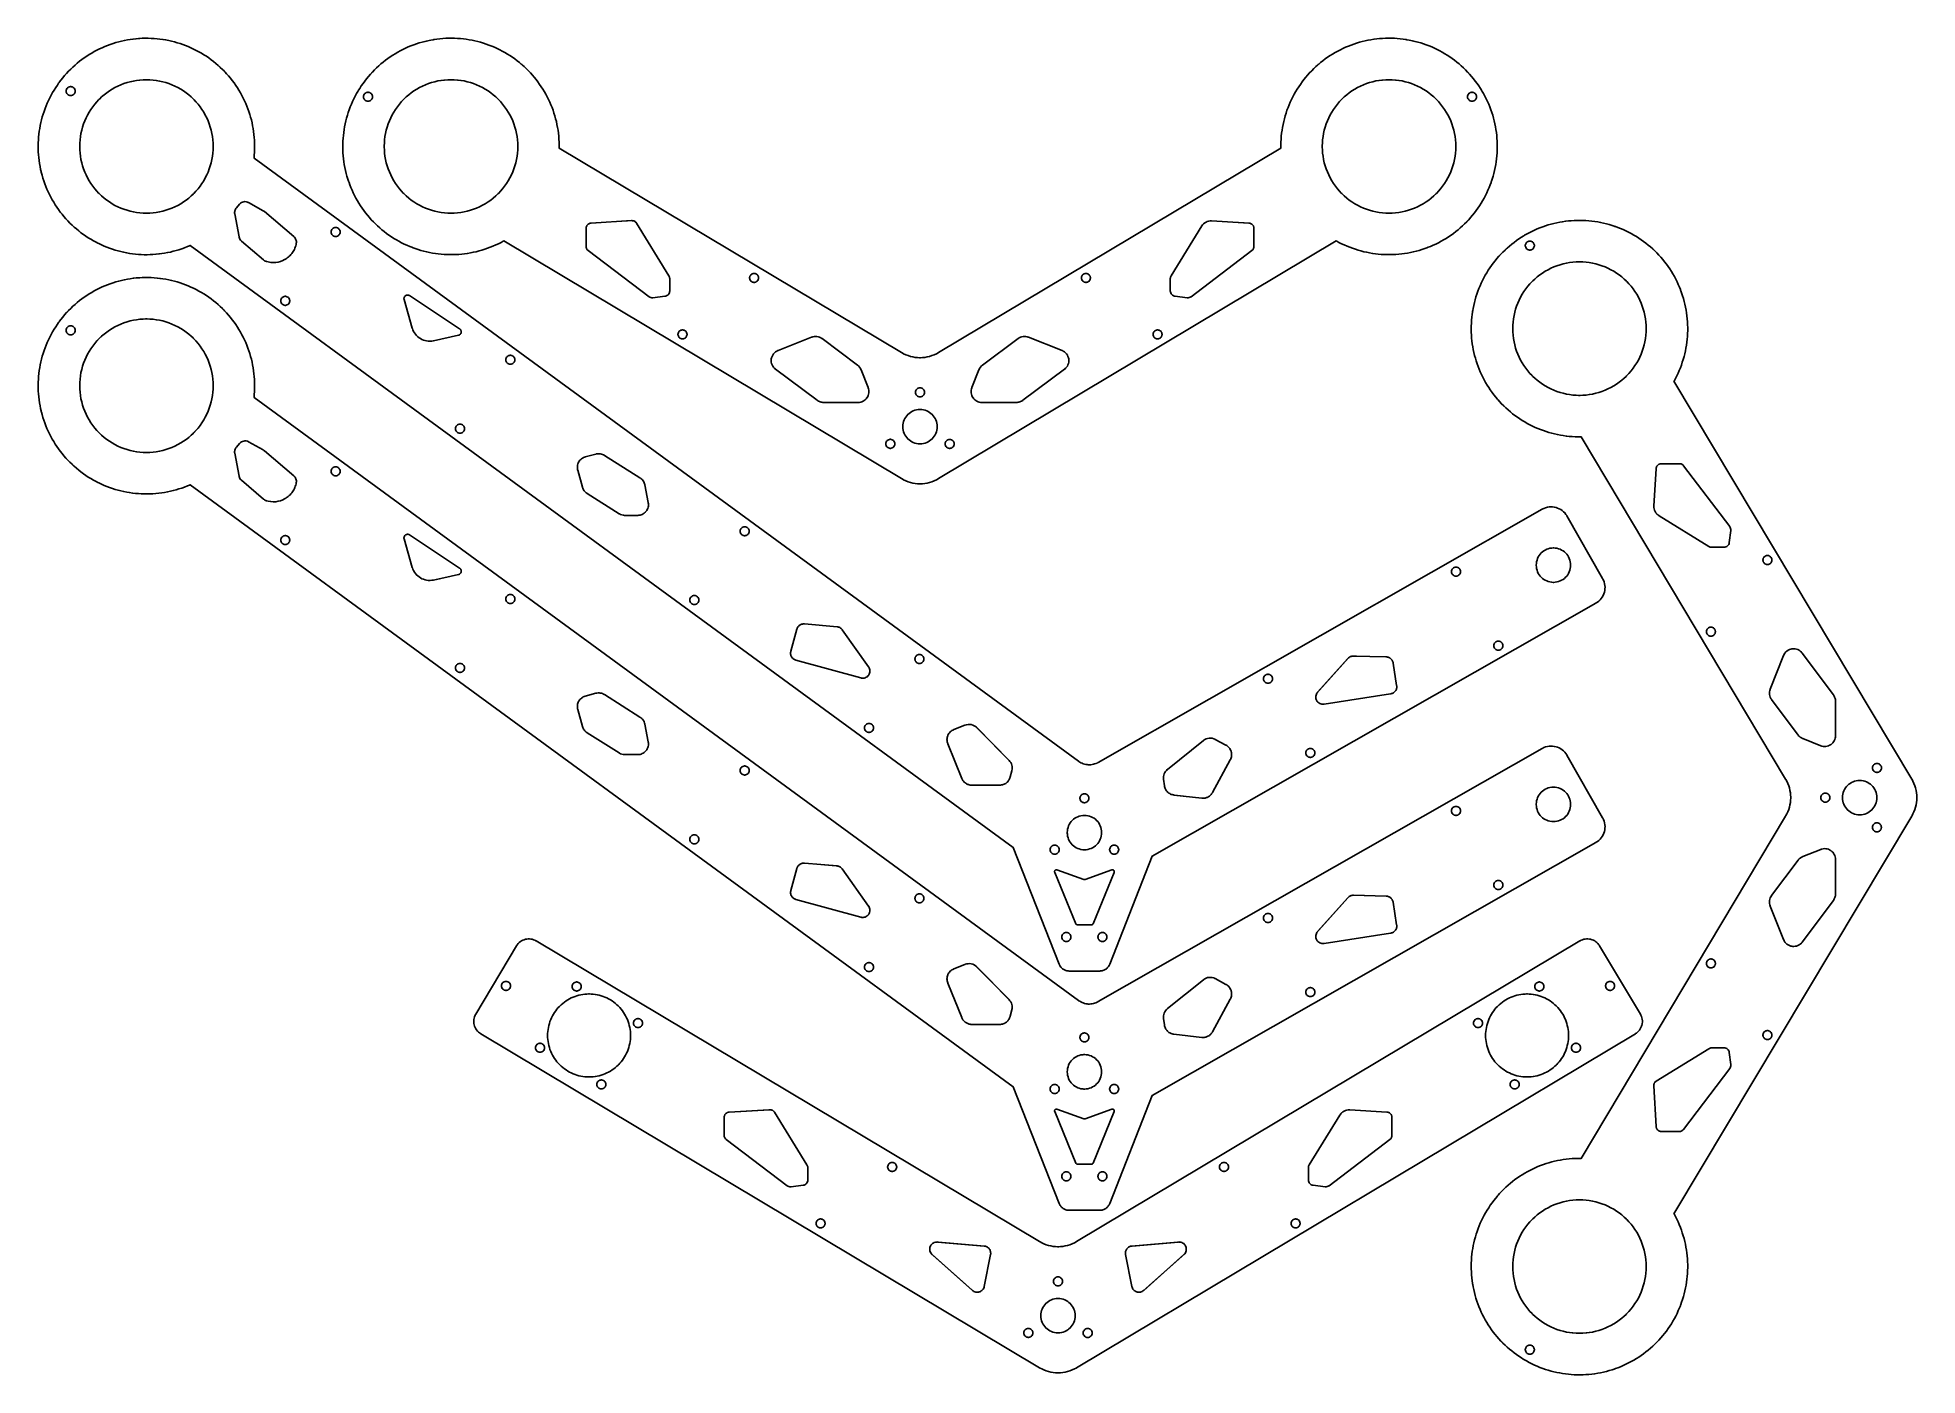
# Model space of a CAD drawing. Extents: x 0 to 521, y 0 to 371.
import ezdxf

# ---------------------------------------------------------------- set-up
doc = ezdxf.new("R2010")
doc.units = 0
doc.layers.get('0').update_dxf_attribs({"linetype": 'CONTINUOUS'})

msp = doc.modelspace()

# ---------------------------------------------------------------- linework, layer by layer
at = {"color": 0, "const_width": 0.3333}
for points in [[(42.2772, 313.208), (42.0875, 313.124), (41.5133, 312.883), (40.7431, 312.581), (39.9668, 312.3), (39.1851, 312.042), (38.3983, 311.806), (37.6071, 311.592), (36.8117, 311.399), (36.0126, 311.229), (35.2103, 311.081), (34.4053, 310.954), (33.5981, 310.85), (32.7889, 310.768), (31.9785, 310.708), (31.1671, 310.669), (30.3551, 310.654), (29.5433, 310.66), (28.7319, 310.688), (27.9214, 310.737), (27.1124, 310.808), (26.305, 310.903), (25.5, 311.018), (24.6976, 311.156), (23.8986, 311.314), (23.1032, 311.496), (22.3118, 311.699), (21.525, 311.924), (20.7432, 312.171), (19.9669, 312.439), (19.1965, 312.729), (18.4325, 313.042), (17.6754, 313.376), (17.1118, 313.64), (16.9256, 313.732), (16.7394, 313.824), (16.1858, 314.108), (15.4589, 314.504), (14.7451, 314.918), (14.0447, 315.351), (13.358, 315.801), (12.6852, 316.271), (12.0267, 316.756), (11.3827, 317.258), (10.7535, 317.778), (10.1395, 318.314), (9.5408, 318.865), (8.9578, 319.432), (8.3908, 320.014), (7.84, 320.611), (7.3058, 321.224), (6.7884, 321.849), (6.2881, 322.487), (5.8052, 323.14), (5.34, 323.807), (4.8927, 324.485), (4.4637, 325.176), (4.0532, 325.879), (3.6616, 326.593), (3.2891, 327.319), (2.9359, 328.056), (2.6025, 328.803), (2.289, 329.561), (1.9958, 330.328), (1.7231, 331.106), (1.4713, 331.892), (1.2406, 332.686), (1.0808, 333.287), (1.0312, 333.489), (0.9817, 333.69), (0.8442, 334.297), (0.68, 335.108), (0.5386, 335.922), (0.4198, 336.737), (0.3237, 337.553), (0.2501, 338.369), (0.1989, 339.186), (0.1701, 340.003), (0.1635, 340.818), (0.1791, 341.633), (0.2167, 342.446), (0.2764, 343.257), (0.3579, 344.065), (0.4613, 344.871), (0.5863, 345.674), (0.733, 346.472), (0.9013, 347.267), (1.0909, 348.056), (1.302, 348.84), (1.5343, 349.619), (1.7878, 350.392), (2.0624, 351.158), (2.3581, 351.918), (2.6746, 352.669), (3.012, 353.414), (3.3701, 354.149), (3.7489, 354.876), (4.1482, 355.594), (4.5681, 356.303), (5.0083, 357), (5.4688, 357.688), (5.8271, 358.197), (5.9496, 358.365), (6.0721, 358.532), (6.4488, 359.028), (6.9646, 359.675), (7.4966, 360.306), (8.0444, 360.921), (8.6076, 361.518), (9.1858, 362.1), (9.7785, 362.664), (10.3854, 363.211), (11.0061, 363.74), (11.6403, 364.253), (12.2873, 364.746), (12.947, 365.222), (13.6188, 365.679), (14.3024, 366.118), (14.9975, 366.537), (15.7035, 366.939), (16.42, 367.319), (17.1468, 367.682), (17.8833, 368.025), (18.6292, 368.347), (19.3842, 368.65), (20.1476, 368.932), (20.9194, 369.193), (21.6989, 369.435), (22.4857, 369.654), (23.2796, 369.853), (24.08, 370.031), (24.8865, 370.186), (25.6989, 370.319), (26.5167, 370.431), (27.3396, 370.519), (27.9599, 370.574), (28.1669, 370.586), (28.3739, 370.6), (28.9957, 370.631), (29.8231, 370.651), (30.6485, 370.65), (31.4714, 370.625), (32.2914, 370.578), (33.1083, 370.508), (33.9215, 370.417), (34.7306, 370.304), (35.5351, 370.168), (36.3347, 370.011), (37.129, 369.833), (37.9174, 369.633), (38.6994, 369.414), (39.475, 369.172), (40.2435, 368.91), (41.0043, 368.626), (41.7574, 368.322), (42.5019, 367.999), (43.2378, 367.654), (43.9644, 367.29), (44.6814, 366.907), (45.3883, 366.503), (46.0847, 366.081), (46.7703, 365.638), (47.4444, 365.176), (48.1068, 364.696), (48.7571, 364.197), (49.3947, 363.679), (50.0192, 363.142), (50.6303, 362.588), (51.2275, 362.014), (51.6668, 361.574), (51.8104, 361.424), (51.954, 361.274), (52.3768, 360.817), (52.9246, 360.196), (53.4536, 359.563), (53.9637, 358.917), (54.4549, 358.258), (54.9268, 357.588), (55.3796, 356.906), (55.8128, 356.214), (56.2264, 355.51), (56.6203, 354.797), (56.9942, 354.074), (57.3481, 353.342), (57.6818, 352.601), (57.9951, 351.851), (58.2879, 351.094), (58.5601, 350.329), (58.8117, 349.557), (59.0422, 348.778), (59.2515, 347.993), (59.4397, 347.203), (59.6065, 346.407), (59.7519, 345.606), (59.8756, 344.801), (59.9774, 343.992), (60.0572, 343.178), (60.1149, 342.362), (60.1504, 341.543), (60.1635, 340.722), (60.154, 339.899), (60.1218, 339.074), (60.0668, 338.247), (60.0111, 337.628), (59.9889, 337.421), (288.561, 170.229), (288.635, 170.175), (288.865, 170.022), (289.181, 169.842), (289.506, 169.685), (289.84, 169.553), (290.181, 169.444), (290.526, 169.362), (290.876, 169.306), (291.231, 169.272), (291.585, 169.265), (291.939, 169.282), (292.293, 169.325), (292.643, 169.393), (292.989, 169.487), (293.331, 169.606), (293.664, 169.75), (293.91, 169.875), (293.99, 169.921), (417.078, 240.104), (417.189, 240.168), (417.535, 240.336), (418.003, 240.515), (418.481, 240.646), (418.963, 240.728), (419.447, 240.761), (419.929, 240.747), (420.406, 240.689), (420.874, 240.583), (421.331, 240.435), (421.771, 240.243), (422.193, 240.01), (422.592, 239.733), (422.965, 239.418), (423.31, 239.063), (423.622, 238.669), (423.835, 238.349), (423.897, 238.237), (433.804, 220.864), (433.868, 220.753), (434.035, 220.407), (434.215, 219.938), (434.346, 219.461), (434.426, 218.979), (434.461, 218.494), (434.447, 218.013), (434.388, 217.535), (434.283, 217.067), (434.135, 216.611), (433.943, 216.171), (433.708, 215.749), (433.433, 215.349), (433.118, 214.975), (432.763, 214.631), (432.369, 214.319), (432.049, 214.107), (431.938, 214.043), (308.958, 143.921), (297.189, 113.994), (297.168, 113.941), (297.097, 113.783), (296.99, 113.583), (296.869, 113.392), (296.736, 113.213), (296.59, 113.044), (296.433, 112.888), (296.265, 112.744), (296.086, 112.613), (295.9, 112.495), (295.704, 112.391), (295.5, 112.302), (295.29, 112.228), (295.074, 112.169), (294.853, 112.127), (294.626, 112.101), (294.454, 112.092), (294.397, 112.092), (285.931, 112.092), (285.872, 112.092), (285.7, 112.101), (285.475, 112.127), (285.253, 112.169), (285.037, 112.228), (284.826, 112.302), (284.624, 112.391), (284.428, 112.495), (284.24, 112.613), (284.063, 112.744), (283.894, 112.888), (283.737, 113.044), (283.592, 113.213), (283.458, 113.392), (283.338, 113.583), (283.231, 113.783), (283.16, 113.941), (283.138, 113.994), (270.424, 146.326), (42.2772, 313.208)], [(249.718, 248.576), (249.574, 248.489), (249.126, 248.249), (248.517, 247.964), (247.89, 247.721), (247.249, 247.521), (246.597, 247.364), (245.935, 247.251), (245.264, 247.183), (244.757, 247.16), (244.589, 247.16), (244.419, 247.16), (243.914, 247.183), (243.243, 247.251), (242.581, 247.364), (241.928, 247.521), (241.287, 247.721), (240.661, 247.964), (240.051, 248.249), (239.604, 248.489), (239.46, 248.576), (129.197, 314.463), (129.016, 314.361), (128.466, 314.068), (127.727, 313.696), (126.981, 313.344), (126.226, 313.014), (125.465, 312.706), (124.697, 312.419), (123.923, 312.154), (123.143, 311.91), (122.358, 311.689), (121.568, 311.487), (120.774, 311.31), (119.976, 311.153), (119.174, 311.018), (118.37, 310.904), (117.563, 310.813), (116.754, 310.743), (115.944, 310.696), (115.132, 310.669), (114.32, 310.667), (113.507, 310.685), (112.695, 310.725), (111.883, 310.787), (111.073, 310.872), (110.264, 310.978), (109.458, 311.107), (108.653, 311.258), (107.852, 311.431), (107.054, 311.626), (106.26, 311.844), (105.47, 312.085), (104.686, 312.347), (104.1, 312.557), (103.906, 312.632), (103.712, 312.706), (103.134, 312.938), (102.374, 313.264), (101.625, 313.611), (100.887, 313.976), (100.162, 314.361), (99.4482, 314.765), (98.7475, 315.188), (98.0596, 315.629), (97.385, 316.088), (96.7239, 316.564), (96.0767, 317.057), (95.4435, 317.568), (94.8249, 318.094), (94.2211, 318.639), (93.6325, 319.197), (93.0593, 319.772), (92.5018, 320.362), (91.9603, 320.968), (91.4353, 321.588), (90.9271, 322.222), (90.4358, 322.871), (89.9619, 323.532), (89.5057, 324.207), (89.0674, 324.896), (88.6474, 325.596), (88.2461, 326.31), (87.8636, 327.035), (87.5006, 327.771), (87.1569, 328.519), (86.8333, 329.279), (86.5297, 330.049), (86.3149, 330.633), (86.2468, 330.829), (86.1789, 331.025), (85.9856, 331.617), (85.7468, 332.408), (85.5306, 333.206), (85.3367, 334.006), (85.1653, 334.81), (85.0162, 335.615), (84.8894, 336.424), (84.785, 337.233), (84.7028, 338.046), (84.6426, 338.858), (84.6047, 339.671), (84.5889, 340.485), (84.595, 341.297), (84.6231, 342.108), (84.6732, 342.919), (84.7451, 343.728), (84.839, 344.535), (84.9546, 345.339), (85.0919, 346.139), (85.251, 346.936), (85.4317, 347.729), (85.634, 348.517), (85.8579, 349.3), (86.1033, 350.079), (86.3703, 350.851), (86.6585, 351.617), (86.9682, 352.376), (87.2992, 353.128), (87.6515, 353.872), (88.025, 354.608), (88.4199, 355.335), (88.7293, 355.875), (88.8357, 356.053), (88.9421, 356.232), (89.2712, 356.76), (89.7249, 357.453), (90.196, 358.131), (90.6843, 358.793), (91.1896, 359.44), (91.7113, 360.072), (92.2492, 360.689), (92.8028, 361.29), (93.3717, 361.875), (93.9556, 362.443), (94.554, 362.996), (95.1667, 363.531), (95.7932, 364.047), (96.4331, 364.547), (97.0861, 365.031), (97.7519, 365.496), (98.43, 365.942), (99.12, 366.369), (99.8215, 366.779), (100.534, 367.169), (101.258, 367.54), (101.992, 367.893), (102.736, 368.225), (103.49, 368.537), (104.253, 368.829), (105.025, 369.1), (105.805, 369.351), (106.594, 369.581), (107.391, 369.789), (108.194, 369.976), (109.005, 370.142), (109.618, 370.251), (109.823, 370.285), (110.028, 370.317), (110.644, 370.404), (111.466, 370.503), (112.288, 370.576), (113.11, 370.629), (113.931, 370.658), (114.75, 370.665), (115.569, 370.65), (116.385, 370.611), (117.198, 370.551), (118.009, 370.469), (118.816, 370.365), (119.62, 370.24), (120.419, 370.093), (121.214, 369.925), (122.003, 369.735), (122.787, 369.524), (123.565, 369.29), (124.336, 369.037), (125.101, 368.763), (125.858, 368.468), (126.608, 368.153), (127.349, 367.817), (128.082, 367.46), (128.805, 367.083), (129.519, 366.686), (130.224, 366.269), (130.917, 365.832), (131.6, 365.376), (132.272, 364.9), (132.932, 364.404), (133.58, 363.889), (134.058, 363.49), (134.215, 363.354), (134.372, 363.219), (134.835, 362.803), (135.438, 362.236), (136.024, 361.654), (136.592, 361.058), (137.142, 360.449), (137.674, 359.825), (138.188, 359.188), (138.683, 358.539), (139.16, 357.876), (139.618, 357.203), (140.058, 356.518), (140.478, 355.821), (140.879, 355.115), (141.261, 354.397), (141.622, 353.671), (141.965, 352.935), (142.288, 352.189), (142.589, 351.435), (142.869, 350.674), (143.131, 349.903), (143.371, 349.126), (143.59, 348.342), (143.788, 347.551), (143.964, 346.756), (144.119, 345.953), (144.253, 345.146), (144.364, 344.333), (144.453, 343.517), (144.519, 342.696), (144.564, 341.872), (144.586, 341.044), (144.589, 340.422), (144.585, 340.215), (239.46, 283.524), (239.604, 283.438), (240.051, 283.197), (240.661, 282.912), (241.287, 282.669), (241.928, 282.468), (242.581, 282.313), (243.243, 282.199), (243.914, 282.131), (244.419, 282.108), (244.589, 282.108), (244.757, 282.108), (245.264, 282.131), (245.935, 282.199), (246.597, 282.313), (247.249, 282.468), (247.89, 282.669), (248.517, 282.912), (249.126, 283.197), (249.574, 283.438), (249.718, 283.524), (344.592, 340.215), (344.589, 340.422), (344.592, 341.044), (344.612, 341.872), (344.657, 342.696), (344.725, 343.517), (344.814, 344.333), (344.925, 345.146), (345.058, 345.953), (345.214, 346.756), (345.39, 347.551), (345.588, 348.342), (345.807, 349.126), (346.046, 349.903), (346.307, 350.674), (346.589, 351.435), (346.89, 352.189), (347.213, 352.935), (347.554, 353.671), (347.917, 354.397), (348.297, 355.115), (348.699, 355.821), (349.119, 356.518), (349.558, 357.203), (350.017, 357.876), (350.494, 358.539), (350.989, 359.188), (351.504, 359.825), (352.036, 360.449), (352.586, 361.058), (353.154, 361.654), (353.739, 362.236), (354.342, 362.803), (354.806, 363.219), (354.963, 363.354), (355.119, 363.49), (355.597, 363.889), (356.246, 364.404), (356.906, 364.9), (357.576, 365.376), (358.26, 365.832), (358.954, 366.269), (359.658, 366.686), (360.372, 367.083), (361.096, 367.46), (361.828, 367.817), (362.569, 368.153), (363.319, 368.468), (364.076, 368.763), (364.84, 369.037), (365.612, 369.29), (366.39, 369.524), (367.174, 369.735), (367.964, 369.925), (368.758, 370.093), (369.557, 370.24), (370.361, 370.365), (371.168, 370.469), (371.979, 370.551), (372.793, 370.611), (373.608, 370.65), (374.426, 370.665), (375.247, 370.658), (376.068, 370.629), (376.889, 370.576), (377.711, 370.503), (378.533, 370.404), (379.15, 370.317), (379.354, 370.285), (379.56, 370.251), (380.172, 370.142), (380.983, 369.976), (381.786, 369.789), (382.583, 369.581), (383.372, 369.351), (384.153, 369.1), (384.925, 368.829), (385.688, 368.537), (386.442, 368.225), (387.185, 367.893), (387.919, 367.54), (388.643, 367.169), (389.356, 366.779), (390.057, 366.369), (390.747, 365.942), (391.425, 365.496), (392.092, 365.031), (392.744, 364.547), (393.385, 364.047), (394.011, 363.531), (394.624, 362.996), (395.222, 362.443), (395.806, 361.875), (396.375, 361.29), (396.928, 360.689), (397.467, 360.072), (397.987, 359.44), (398.493, 358.793), (398.982, 358.131), (399.453, 357.453), (399.906, 356.76), (400.235, 356.232), (400.342, 356.053), (400.449, 355.875), (400.757, 355.335), (401.153, 354.608), (401.526, 353.872), (401.878, 353.128), (402.21, 352.376), (402.519, 351.617), (402.807, 350.851), (403.074, 350.079), (403.319, 349.3), (403.543, 348.517), (403.746, 347.729), (403.926, 346.936), (404.085, 346.139), (404.222, 345.339), (404.339, 344.535), (404.432, 343.728), (404.504, 342.919), (404.554, 342.108), (404.582, 341.297), (404.589, 340.485), (404.572, 339.671), (404.535, 338.858), (404.475, 338.046), (404.392, 337.233), (404.287, 336.424), (404.161, 335.615), (404.013, 334.81), (403.84, 334.006), (403.647, 333.206), (403.431, 332.408), (403.192, 331.617), (402.999, 331.025), (402.931, 330.829), (402.862, 330.633), (402.647, 330.049), (402.344, 329.279), (402.021, 328.519), (401.676, 327.771), (401.314, 327.035), (400.931, 326.31), (400.531, 325.596), (400.11, 324.896), (399.672, 324.207), (399.215, 323.532), (398.742, 322.871), (398.25, 322.222), (397.742, 321.588), (397.217, 320.968), (396.675, 320.362), (396.118, 319.772), (395.544, 319.197), (394.956, 318.639), (394.353, 318.094), (393.733, 317.568), (393.101, 317.057), (392.453, 316.564), (391.792, 316.088), (391.118, 315.629), (390.429, 315.188), (389.729, 314.765), (389.015, 314.361), (388.29, 313.976), (387.553, 313.611), (386.803, 313.264), (386.043, 312.938), (385.465, 312.706), (385.271, 312.632), (385.078, 312.557), (384.492, 312.347), (383.707, 312.085), (382.917, 311.844), (382.124, 311.626), (381.325, 311.431), (380.524, 311.258), (379.719, 311.107), (378.912, 310.978), (378.104, 310.872), (377.293, 310.787), (376.482, 310.725), (375.669, 310.685), (374.857, 310.667), (374.044, 310.669), (373.233, 310.696), (372.424, 310.743), (371.614, 310.813), (370.807, 310.904), (370.003, 311.018), (369.201, 311.153), (368.404, 311.31), (367.61, 311.487), (366.819, 311.689), (366.035, 311.91), (365.254, 312.154), (364.481, 312.419), (363.713, 312.706), (362.951, 313.014), (362.197, 313.344), (361.45, 313.696), (360.711, 314.068), (360.161, 314.361), (359.981, 314.463), (249.718, 248.576)], [(9.1781, 354.753), (9.1151, 354.753), (8.9262, 354.779), (8.6915, 354.851), (8.4792, 354.967), (8.2942, 355.119), (8.1415, 355.304), (8.0263, 355.517), (7.9535, 355.751), (7.9281, 355.94), (7.9281, 356.003), (7.9281, 356.067), (7.9535, 356.256), (8.0263, 356.49), (8.1415, 356.703), (8.2942, 356.888), (8.4792, 357.04), (8.6915, 357.156), (8.9262, 357.228), (9.1151, 357.253), (9.1781, 357.253), (9.241, 357.253), (9.43, 357.228), (9.6646, 357.156), (9.877, 357.04), (10.062, 356.888), (10.2146, 356.703), (10.3299, 356.49), (10.4027, 356.256), (10.4281, 356.067), (10.4281, 356.003), (10.4281, 355.94), (10.4027, 355.751), (10.3299, 355.517), (10.2146, 355.304), (10.062, 355.119), (9.877, 354.967), (9.6646, 354.851), (9.43, 354.779), (9.241, 354.753), (9.1781, 354.753)], [(30.1633, 322.153), (29.934, 322.153), (29.246, 322.176), (28.3349, 322.243), (27.4314, 322.356), (26.5372, 322.513), (25.6539, 322.711), (24.7829, 322.953), (23.9256, 323.236), (23.0836, 323.561), (22.2586, 323.926), (21.4518, 324.332), (20.665, 324.778), (19.8996, 325.261), (19.1569, 325.783), (18.4387, 326.343), (17.7465, 326.939), (17.244, 327.41), (17.0818, 327.572), (16.9196, 327.733), (16.4492, 328.236), (15.8529, 328.929), (15.2935, 329.647), (14.7715, 330.389), (14.2878, 331.154), (13.8427, 331.942), (13.4371, 332.749), (13.0716, 333.574), (12.7466, 334.415), (12.463, 335.272), (12.2212, 336.144), (12.0221, 337.028), (11.866, 337.921), (11.7538, 338.825), (11.6861, 339.736), (11.6634, 340.424), (11.6634, 340.653), (11.6634, 340.882), (11.6861, 341.571), (11.7538, 342.482), (11.866, 343.385), (12.0221, 344.279), (12.2212, 345.162), (12.463, 346.033), (12.7466, 346.89), (13.0716, 347.733), (13.4371, 348.558), (13.8427, 349.365), (14.2878, 350.151), (14.7715, 350.917), (15.2935, 351.66), (15.8529, 352.378), (16.4492, 353.069), (16.9197, 353.572), (17.0818, 353.735), (17.244, 353.897), (17.7465, 354.367), (18.4387, 354.964), (19.1569, 355.524), (19.8996, 356.044), (20.665, 356.529), (21.4518, 356.974), (22.2586, 357.379), (23.0836, 357.744), (23.9256, 358.069), (24.7829, 358.354), (25.6539, 358.596), (26.5372, 358.794), (27.4314, 358.95), (28.3349, 359.063), (29.246, 359.131), (29.934, 359.153), (30.1633, 359.153), (30.3926, 359.153), (31.0807, 359.131), (31.9918, 359.063), (32.8953, 358.95), (33.7894, 358.794), (34.6728, 358.596), (35.5437, 358.354), (36.4011, 358.069), (37.2431, 357.744), (38.0681, 357.379), (38.8749, 356.974), (39.6617, 356.529), (40.4271, 356.044), (41.1697, 355.524), (41.8879, 354.964), (42.5801, 354.367), (43.0826, 353.897), (43.2449, 353.735), (43.4069, 353.572), (43.8775, 353.069), (44.4738, 352.378), (45.0332, 351.66), (45.5551, 350.917), (46.0389, 350.151), (46.4839, 349.365), (46.8896, 348.558), (47.2551, 347.733), (47.5801, 346.89), (47.8637, 346.033), (48.1054, 345.162), (48.3046, 344.279), (48.4607, 343.385), (48.5729, 342.482), (48.6407, 341.571), (48.6635, 340.882), (48.6635, 340.653), (48.6635, 340.424), (48.6407, 339.736), (48.5729, 338.825), (48.4607, 337.921), (48.3046, 337.028), (48.1054, 336.144), (47.8637, 335.272), (47.5801, 334.415), (47.2551, 333.574), (46.8896, 332.749), (46.4839, 331.942), (46.0389, 331.154), (45.5551, 330.389), (45.0332, 329.647), (44.4738, 328.929), (43.8775, 328.236), (43.4069, 327.733), (43.2449, 327.572), (43.0826, 327.41), (42.5801, 326.939), (41.8879, 326.343), (41.1697, 325.783), (40.4271, 325.261), (39.6617, 324.778), (38.8749, 324.332), (38.0681, 323.926), (37.2431, 323.561), (36.4011, 323.236), (35.5437, 322.953), (34.6728, 322.711), (33.7894, 322.513), (32.8953, 322.356), (31.9918, 322.243), (31.0807, 322.176), (30.3926, 322.153), (30.1633, 322.153)], [(91.5656, 355.672), (91.6285, 355.672), (91.8175, 355.647), (92.0521, 355.574), (92.2644, 355.458), (92.4494, 355.306), (92.6019, 355.121), (92.7172, 354.908), (92.7901, 354.674), (92.8156, 354.485), (92.8156, 354.422), (92.8156, 354.36), (92.7901, 354.171), (92.7172, 353.936), (92.6019, 353.724), (92.4494, 353.539), (92.2644, 353.386), (92.0521, 353.271), (91.8175, 353.197), (91.6285, 353.172), (91.5656, 353.172), (91.5025, 353.172), (91.3136, 353.197), (91.0789, 353.271), (90.8665, 353.386), (90.6815, 353.539), (90.529, 353.724), (90.4138, 353.936), (90.3408, 354.171), (90.3154, 354.36), (90.3154, 354.422), (90.3154, 354.485), (90.3408, 354.674), (90.4138, 354.908), (90.529, 355.121), (90.6815, 355.306), (90.8665, 355.458), (91.0789, 355.574), (91.3136, 355.647), (91.5025, 355.672), (91.5656, 355.672)], [(114.588, 359.165), (114.818, 359.165), (115.506, 359.143), (116.417, 359.075), (117.32, 358.963), (118.215, 358.807), (119.098, 358.607), (119.969, 358.365), (120.826, 358.082), (121.668, 357.757), (122.493, 357.392), (123.3, 356.986), (124.087, 356.54), (124.852, 356.057), (125.595, 355.535), (126.313, 354.975), (127.005, 354.379), (127.508, 353.908), (127.67, 353.747), (127.832, 353.585), (128.303, 353.082), (128.899, 352.39), (129.458, 351.672), (129.98, 350.929), (130.464, 350.164), (130.909, 349.376), (131.315, 348.569), (131.68, 347.744), (132.005, 346.903), (132.289, 346.046), (132.531, 345.175), (132.73, 344.292), (132.886, 343.397), (132.998, 342.493), (133.066, 341.582), (133.088, 340.894), (133.088, 340.665), (133.088, 340.436), (133.066, 339.747), (132.998, 338.836), (132.886, 337.933), (132.73, 337.039), (132.531, 336.156), (132.289, 335.285), (132.005, 334.428), (131.68, 333.586), (131.315, 332.761), (130.909, 331.954), (130.464, 331.167), (129.98, 330.401), (129.458, 329.658), (128.899, 328.94), (128.303, 328.249), (127.832, 327.746), (127.67, 327.583), (127.508, 327.421), (127.005, 326.951), (126.313, 326.354), (125.595, 325.796), (124.852, 325.274), (124.087, 324.789), (123.3, 324.344), (122.493, 323.939), (121.668, 323.574), (120.826, 323.249), (119.969, 322.965), (119.098, 322.724), (118.215, 322.524), (117.32, 322.368), (116.417, 322.256), (115.506, 322.188), (114.818, 322.165), (114.588, 322.165), (114.359, 322.165), (113.671, 322.188), (112.76, 322.256), (111.857, 322.368), (110.962, 322.524), (110.079, 322.724), (109.208, 322.965), (108.351, 323.249), (107.509, 323.574), (106.684, 323.939), (105.877, 324.344), (105.09, 324.789), (104.325, 325.274), (103.582, 325.796), (102.864, 326.354), (102.172, 326.951), (101.669, 327.421), (101.507, 327.583), (101.345, 327.746), (100.874, 328.249), (100.278, 328.94), (99.7186, 329.658), (99.1967, 330.401), (98.7128, 331.167), (98.2679, 331.954), (97.8622, 332.761), (97.4967, 333.586), (97.1717, 334.428), (96.8881, 335.285), (96.6464, 336.156), (96.4472, 337.039), (96.2911, 337.933), (96.1789, 338.836), (96.1111, 339.747), (96.0885, 340.436), (96.0885, 340.665), (96.0885, 340.894), (96.1111, 341.582), (96.1789, 342.493), (96.2911, 343.397), (96.4472, 344.292), (96.6464, 345.175), (96.8881, 346.046), (97.1717, 346.903), (97.4967, 347.744), (97.8622, 348.569), (98.2679, 349.376), (98.7128, 350.164), (99.1967, 350.929), (99.7186, 351.672), (100.278, 352.39), (100.874, 353.082), (101.345, 353.585), (101.507, 353.747), (101.669, 353.908), (102.172, 354.379), (102.864, 354.975), (103.582, 355.535), (104.325, 356.057), (105.09, 356.54), (105.877, 356.986), (106.684, 357.392), (107.509, 357.757), (108.351, 358.082), (109.208, 358.365), (110.079, 358.607), (110.962, 358.807), (111.857, 358.963), (112.76, 359.075), (113.671, 359.143), (114.359, 359.165), (114.588, 359.165)], [(374.589, 359.165), (374.818, 359.165), (375.506, 359.143), (376.417, 359.075), (377.321, 358.963), (378.215, 358.807), (379.099, 358.607), (379.969, 358.365), (380.826, 358.082), (381.668, 357.757), (382.493, 357.392), (383.3, 356.986), (384.088, 356.54), (384.853, 356.057), (385.596, 355.535), (386.314, 354.975), (387.006, 354.379), (387.508, 353.908), (387.671, 353.747), (387.832, 353.585), (388.303, 353.082), (388.899, 352.39), (389.458, 351.672), (389.981, 350.929), (390.464, 350.164), (390.91, 349.376), (391.315, 348.569), (391.681, 347.744), (392.006, 346.903), (392.289, 346.046), (392.531, 345.175), (392.731, 344.292), (392.886, 343.397), (392.999, 342.493), (393.067, 341.582), (393.089, 340.894), (393.089, 340.665), (393.089, 340.436), (393.067, 339.747), (392.999, 338.836), (392.886, 337.933), (392.731, 337.039), (392.531, 336.156), (392.289, 335.285), (392.006, 334.428), (391.681, 333.586), (391.315, 332.761), (390.91, 331.954), (390.464, 331.167), (389.981, 330.401), (389.458, 329.658), (388.899, 328.94), (388.303, 328.249), (387.832, 327.746), (387.671, 327.583), (387.508, 327.421), (387.006, 326.951), (386.314, 326.354), (385.596, 325.796), (384.853, 325.274), (384.088, 324.789), (383.3, 324.344), (382.493, 323.939), (381.668, 323.574), (380.826, 323.249), (379.969, 322.965), (379.099, 322.724), (378.215, 322.524), (377.321, 322.368), (376.417, 322.256), (375.506, 322.188), (374.818, 322.165), (374.589, 322.165), (374.36, 322.165), (373.671, 322.188), (372.76, 322.256), (371.857, 322.368), (370.963, 322.524), (370.079, 322.724), (369.208, 322.965), (368.351, 323.249), (367.51, 323.574), (366.685, 323.939), (365.878, 324.344), (365.09, 324.789), (364.325, 325.274), (363.582, 325.796), (362.864, 326.354), (362.172, 326.951), (361.669, 327.421), (361.507, 327.583), (361.346, 327.746), (360.875, 328.249), (360.278, 328.94), (359.719, 329.658), (359.197, 330.401), (358.714, 331.167), (358.268, 331.954), (357.862, 332.761), (357.497, 333.586), (357.172, 334.428), (356.889, 335.285), (356.647, 336.156), (356.447, 337.039), (356.292, 337.933), (356.179, 338.836), (356.111, 339.747), (356.089, 340.436), (356.089, 340.665), (356.089, 340.894), (356.111, 341.582), (356.179, 342.493), (356.292, 343.397), (356.447, 344.292), (356.647, 345.175), (356.889, 346.046), (357.172, 346.903), (357.497, 347.744), (357.862, 348.569), (358.268, 349.376), (358.714, 350.164), (359.197, 350.929), (359.719, 351.672), (360.278, 352.39), (360.875, 353.082), (361.346, 353.585), (361.507, 353.747), (361.669, 353.908), (362.172, 354.379), (362.864, 354.975), (363.582, 355.535), (364.325, 356.057), (365.09, 356.54), (365.878, 356.986), (366.685, 357.392), (367.51, 357.757), (368.351, 358.082), (369.208, 358.365), (370.079, 358.607), (370.963, 358.807), (371.857, 358.963), (372.76, 359.075), (373.671, 359.143), (374.36, 359.165), (374.589, 359.165)], [(397.612, 355.672), (397.675, 355.672), (397.864, 355.647), (398.099, 355.574), (398.311, 355.458), (398.496, 355.306), (398.649, 355.121), (398.764, 354.908), (398.836, 354.674), (398.862, 354.485), (398.862, 354.422), (398.862, 354.36), (398.836, 354.171), (398.764, 353.936), (398.649, 353.724), (398.496, 353.539), (398.311, 353.386), (398.099, 353.271), (397.864, 353.197), (397.675, 353.172), (397.612, 353.172), (397.549, 353.172), (397.36, 353.197), (397.125, 353.271), (396.912, 353.386), (396.728, 353.539), (396.575, 353.724), (396.46, 353.936), (396.388, 354.171), (396.362, 354.36), (396.362, 354.422), (396.362, 354.485), (396.388, 354.674), (396.46, 354.908), (396.575, 355.121), (396.728, 355.306), (396.912, 355.458), (397.125, 355.574), (397.36, 355.647), (397.549, 355.672), (397.612, 355.672)], [(62.9018, 322.618), (62.8758, 322.64), (62.74, 322.743), (62.5961, 322.835), (62.5663, 322.851), (58.4697, 325.108), (58.3933, 325.15), (58.1499, 325.25), (57.8179, 325.332), (57.4812, 325.357), (57.1474, 325.325), (56.8233, 325.237), (56.5168, 325.097), (56.235, 324.903), (56.0419, 324.724), (55.9853, 324.658), (55.0882, 323.611), (55.0514, 323.568), (54.9508, 323.431), (54.8356, 323.237), (54.7433, 323.035), (54.6743, 322.824), (54.6292, 322.606), (54.6086, 322.383), (54.6129, 322.158), (54.6322, 321.99), (54.6429, 321.935), (55.8574, 315.582), (55.8732, 315.499), (55.9485, 315.257), (56.0918, 314.954), (56.2839, 314.679), (56.4569, 314.493), (56.5208, 314.439), (62.6265, 309.21), (62.6736, 309.169), (62.9296, 308.996), (63.2083, 308.861), (63.2669, 308.84), (63.4324, 308.783), (63.9415, 308.646), (64.6269, 308.526), (65.3176, 308.482), (66.0071, 308.511), (66.6893, 308.615), (67.3582, 308.793), (68.0076, 309.043), (68.4806, 309.276), (68.6317, 309.365), (68.7075, 309.41), (68.9303, 309.551), (69.2167, 309.754), (69.4903, 309.969), (69.751, 310.2), (69.9982, 310.442), (70.2314, 310.697), (70.4501, 310.965), (70.654, 311.243), (70.8428, 311.532), (71.0157, 311.831), (71.1726, 312.139), (71.3129, 312.456), (71.4361, 312.781), (71.5419, 313.112), (71.6299, 313.451), (71.6844, 313.711), (71.6994, 313.797), (71.7106, 313.861), (71.7272, 314.058), (71.721, 314.317), (71.6817, 314.571), (71.6106, 314.817), (71.5087, 315.05), (71.3772, 315.271), (71.2172, 315.475), (71.0794, 315.615), (71.0297, 315.658), (62.9018, 322.618)], [(82.5956, 315.696), (82.5326, 315.696), (82.3436, 315.721), (82.109, 315.793), (81.8967, 315.908), (81.7117, 316.061), (81.559, 316.247), (81.4438, 316.458), (81.371, 316.693), (81.3456, 316.882), (81.3456, 316.946), (81.3456, 317.008), (81.371, 317.197), (81.4438, 317.432), (81.559, 317.644), (81.7117, 317.829), (81.8967, 317.982), (82.109, 318.097), (82.3436, 318.169), (82.5326, 318.196), (82.5956, 318.196), (82.6585, 318.196), (82.8475, 318.169), (83.0821, 318.097), (83.2944, 317.982), (83.4794, 317.829), (83.6321, 317.644), (83.7474, 317.432), (83.8201, 317.197), (83.8456, 317.008), (83.8456, 316.946), (83.8456, 316.882), (83.8201, 316.693), (83.7474, 316.458), (83.6321, 316.247), (83.4794, 316.061), (83.2944, 315.908), (83.0821, 315.793), (82.8475, 315.721), (82.6585, 315.696), (82.5956, 315.696)], [(175.21, 304.017), (175.21, 304.068), (175.196, 304.224), (175.153, 304.425), (175.083, 304.619), (175.014, 304.76), (174.987, 304.803), (166.015, 319.375), (165.987, 319.418), (165.896, 319.542), (165.757, 319.689), (165.601, 319.815), (165.431, 319.918), (165.247, 319.999), (165.054, 320.054), (164.854, 320.083), (164.7, 320.089), (164.65, 320.086), (153.442, 319.428), (153.406, 319.426), (153.296, 319.412), (153.153, 319.383), (153.017, 319.34), (152.886, 319.286), (152.763, 319.219), (152.646, 319.143), (152.538, 319.056), (152.439, 318.96), (152.347, 318.854), (152.268, 318.742), (152.197, 318.621), (152.139, 318.493), (152.092, 318.36), (152.058, 318.221), (152.036, 318.078), (152.029, 317.967), (152.029, 317.931), (152.029, 312.999), (152.029, 312.956), (152.04, 312.825), (152.069, 312.654), (152.119, 312.49), (152.186, 312.332), (152.271, 312.183), (152.372, 312.044), (152.49, 311.918), (152.587, 311.831), (152.624, 311.804), (169.472, 299.018), (169.531, 298.975), (169.721, 298.867), (169.99, 298.765), (170.274, 298.717), (170.493, 298.717), (170.565, 298.725), (173.896, 299.14), (173.964, 299.149), (174.168, 299.2), (174.418, 299.306), (174.642, 299.453), (174.835, 299.636), (174.992, 299.85), (175.11, 300.09), (175.183, 300.351), (175.21, 300.56), (175.21, 300.629), (175.21, 304.017)], [(314.19, 304.803), (314.164, 304.76), (314.094, 304.619), (314.025, 304.425), (313.982, 304.224), (313.968, 304.068), (313.968, 304.017), (313.968, 300.629), (313.968, 300.56), (313.993, 300.351), (314.068, 300.09), (314.186, 299.85), (314.343, 299.636), (314.536, 299.453), (314.76, 299.306), (315.01, 299.2), (315.213, 299.149), (315.282, 299.14), (318.612, 298.725), (318.685, 298.717), (318.903, 298.717), (319.188, 298.765), (319.457, 298.867), (319.647, 298.975), (319.704, 299.018), (336.554, 311.804), (336.589, 311.831), (336.688, 311.918), (336.804, 312.044), (336.907, 312.183), (336.992, 312.332), (337.058, 312.49), (337.107, 312.654), (337.138, 312.825), (337.147, 312.956), (337.147, 312.999), (337.147, 317.931), (337.147, 317.967), (337.14, 318.078), (337.119, 318.221), (337.085, 318.36), (337.039, 318.493), (336.979, 318.621), (336.91, 318.742), (336.829, 318.854), (336.739, 318.96), (336.639, 319.056), (336.531, 319.143), (336.414, 319.219), (336.29, 319.286), (336.16, 319.34), (336.024, 319.383), (335.882, 319.412), (335.772, 319.426), (335.736, 319.428), (325.422, 320.033), (325.321, 320.039), (325.013, 320.029), (324.612, 319.971), (324.228, 319.86), (323.861, 319.699), (323.521, 319.492), (323.208, 319.239), (322.931, 318.944), (322.746, 318.699), (322.693, 318.611), (314.19, 304.803)], [(519.465, 165.299), (519.551, 165.153), (519.792, 164.707), (520.078, 164.097), (520.321, 163.469), (520.521, 162.829), (520.678, 162.176), (520.79, 161.514), (520.858, 160.844), (520.881, 160.337), (520.881, 160.169), (520.881, 160), (520.858, 159.493), (520.79, 158.824), (520.678, 158.161), (520.521, 157.508), (520.321, 156.868), (520.078, 156.242), (519.792, 155.631), (519.551, 155.185), (519.465, 155.039), (453.579, 44.7769), (453.681, 44.5957), (453.974, 44.0465), (454.346, 43.3076), (454.697, 42.5607), (455.028, 41.8064), (455.336, 41.0449), (455.622, 40.2769), (455.887, 39.5028), (456.131, 38.7229), (456.353, 37.9379), (456.553, 37.1481), (456.732, 36.3539), (456.889, 35.556), (457.024, 34.7546), (457.137, 33.9501), (457.229, 33.1433), (457.299, 32.3344), (457.346, 31.5239), (457.371, 30.7124), (457.375, 29.9), (457.357, 29.0875), (457.317, 28.2753), (457.254, 27.4638), (457.169, 26.6533), (457.064, 25.8444), (456.935, 25.0376), (456.783, 24.2333), (456.61, 23.4321), (456.415, 22.6342), (456.197, 21.8403), (455.957, 21.0506), (455.694, 20.2657), (455.483, 19.6799), (455.41, 19.486), (455.336, 19.2922), (455.104, 18.7146), (454.778, 17.954), (454.431, 17.2049), (454.065, 16.4674), (453.681, 15.7418), (453.276, 15.0283), (452.853, 14.3276), (452.412, 13.6398), (451.954, 12.9651), (451.478, 12.304), (450.983, 11.6567), (450.474, 11.0237), (449.946, 10.4051), (449.403, 9.8013), (448.843, 9.2126), (448.269, 8.6394), (447.679, 8.0819), (447.074, 7.5405), (446.454, 7.0155), (445.819, 6.5072), (445.171, 6.0159), (444.51, 5.542), (443.835, 5.0858), (443.146, 4.6475), (442.446, 4.2275), (441.732, 3.8262), (441.007, 3.4438), (440.271, 3.0807), (439.522, 2.7371), (438.763, 2.4134), (437.993, 2.1099), (437.408, 1.895), (437.213, 1.8269), (437.017, 1.759), (436.425, 1.5656), (435.632, 1.3269), (434.836, 1.1107), (434.036, 0.9168), (433.232, 0.7454), (432.426, 0.5964), (431.618, 0.4697), (430.807, 0.3652), (429.996, 0.2829), (429.183, 0.2229), (428.369, 0.1849), (427.557, 0.169), (426.744, 0.1751), (425.932, 0.2033), (425.122, 0.2534), (424.314, 0.3253), (423.507, 0.4191), (422.703, 0.5347), (421.903, 0.6721), (421.106, 0.8311), (420.313, 1.0118), (419.524, 1.2142), (418.74, 1.438), (417.963, 1.6835), (417.19, 1.9504), (416.425, 2.2387), (415.665, 2.5483), (414.914, 2.8794), (414.169, 3.2317), (413.433, 3.6052), (412.707, 3.9999), (412.167, 4.3094), (411.987, 4.4158), (411.81, 4.5222), (411.282, 4.8514), (410.589, 5.305), (409.911, 5.7761), (409.249, 6.2645), (408.601, 6.7698), (407.968, 7.2914), (407.351, 7.8293), (406.751, 8.3829), (406.167, 8.9518), (405.599, 9.5356), (405.046, 10.1341), (404.511, 10.7467), (403.994, 11.3733), (403.493, 12.0132), (403.011, 12.6663), (402.546, 13.332), (402.1, 14.0101), (401.672, 14.7001), (401.263, 15.4017), (400.872, 16.1144), (400.5, 16.8381), (400.149, 17.5721), (399.817, 18.3161), (399.504, 19.07), (399.213, 19.8329), (398.942, 20.605), (398.69, 21.3854), (398.461, 22.1742), (398.253, 22.9707), (398.065, 23.7746), (397.9, 24.5856), (397.79, 25.1983), (397.757, 25.4031), (397.724, 25.6079), (397.636, 26.2244), (397.539, 27.0461), (397.464, 27.8682), (397.412, 28.6899), (397.383, 29.5108), (397.376, 30.3306), (397.392, 31.1487), (397.429, 31.9649), (397.49, 32.7785), (397.572, 33.5892), (397.675, 34.3964), (397.801, 35.2), (397.949, 35.9993), (398.117, 36.7939), (398.307, 37.5833), (398.518, 38.3672), (398.75, 39.1451), (399.004, 39.9165), (399.278, 40.6811), (399.574, 41.4385), (399.889, 42.1879), (400.225, 42.9293), (400.582, 43.6619), (400.958, 44.3856), (401.356, 45.0996), (401.772, 45.8038), (402.21, 46.4975), (402.665, 47.1804), (403.142, 47.8521), (403.638, 48.5119), (404.153, 49.1597), (404.551, 49.6381), (404.688, 49.795), (404.822, 49.9519), (405.239, 50.4151), (405.806, 51.0182), (406.388, 51.6037), (406.983, 52.1717), (407.593, 52.7218), (408.217, 53.2539), (408.854, 53.7679), (409.503, 54.2635), (410.165, 54.7406), (410.839, 55.1989), (411.524, 55.6383), (412.219, 56.0586), (412.926, 56.4596), (413.644, 56.8413), (414.371, 57.2031), (415.107, 57.5451), (415.853, 57.8671), (416.607, 58.1689), (417.368, 58.4501), (418.138, 58.711), (418.915, 58.9508), (419.699, 59.1699), (420.49, 59.3678), (421.286, 59.5442), (422.089, 59.6992), (422.896, 59.8324), (423.708, 59.9438), (424.525, 60.0329), (425.344, 60.0999), (426.169, 60.1443), (426.996, 60.1663), (427.619, 60.1683), (427.826, 60.1651), (484.518, 155.039), (484.604, 155.185), (484.844, 155.631), (485.129, 156.242), (485.372, 156.868), (485.572, 157.508), (485.729, 158.161), (485.842, 158.824), (485.91, 159.493), (485.933, 160), (485.933, 160.169), (485.933, 160.337), (485.91, 160.844), (485.842, 161.514), (485.729, 162.176), (485.572, 162.829), (485.372, 163.469), (485.129, 164.097), (484.844, 164.707), (484.604, 165.153), (484.518, 165.299), (427.826, 260.172), (427.619, 260.169), (426.996, 260.171), (426.169, 260.193), (425.344, 260.237), (424.525, 260.304), (423.708, 260.394), (422.896, 260.506), (422.089, 260.639), (421.286, 260.793), (420.49, 260.969), (419.699, 261.168), (418.915, 261.386), (418.138, 261.626), (417.368, 261.888), (416.607, 262.168), (415.853, 262.471), (415.107, 262.793), (414.371, 263.135), (413.644, 263.496), (412.926, 263.878), (412.219, 264.279), (411.524, 264.699), (410.839, 265.139), (410.165, 265.597), (409.503, 266.074), (408.854, 266.569), (408.217, 267.083), (407.593, 267.615), (406.983, 268.165), (406.388, 268.733), (405.806, 269.319), (405.239, 269.922), (404.822, 270.386), (404.688, 270.543), (404.551, 270.7), (404.153, 271.178), (403.638, 271.825), (403.142, 272.486), (402.665, 273.157), (402.21, 273.84), (401.772, 274.533), (401.356, 275.237), (400.958, 275.951), (400.582, 276.675), (400.225, 277.408), (399.889, 278.15), (399.574, 278.899), (399.278, 279.657), (399.004, 280.421), (398.75, 281.193), (398.518, 281.971), (398.307, 282.754), (398.117, 283.543), (397.949, 284.339), (397.801, 285.138), (397.675, 285.942), (397.572, 286.749), (397.49, 287.56), (397.429, 288.372), (397.392, 289.189), (397.376, 290.007), (397.383, 290.826), (397.412, 291.647), (397.464, 292.469), (397.539, 293.292), (397.636, 294.112), (397.724, 294.729), (397.757, 294.935), (397.79, 295.139), (397.9, 295.751), (398.065, 296.563), (398.253, 297.367), (398.461, 298.164), (398.69, 298.953), (398.942, 299.732), (399.213, 300.504), (399.504, 301.268), (399.817, 302.021), (400.149, 302.765), (400.5, 303.5), (400.872, 304.224), (401.263, 304.936), (401.672, 305.638), (402.1, 306.328), (402.546, 307.006), (403.011, 307.671), (403.493, 308.325), (403.994, 308.964), (404.511, 309.59), (405.046, 310.203), (405.599, 310.801), (406.167, 311.386), (406.751, 311.954), (407.351, 312.508), (407.968, 313.046), (408.601, 313.568), (409.249, 314.074), (409.911, 314.561), (410.589, 315.032), (411.282, 315.486), (411.81, 315.815), (411.987, 315.922), (412.167, 316.028), (412.707, 316.338), (413.433, 316.732), (414.169, 317.106), (414.914, 317.458), (415.665, 317.789), (416.425, 318.099), (417.19, 318.388), (417.963, 318.654), (418.74, 318.9), (419.524, 319.124), (420.313, 319.326), (421.106, 319.507), (421.903, 319.665), (422.703, 319.803), (423.507, 319.918), (424.314, 320.013), (425.122, 320.085), (425.932, 320.135), (426.744, 320.162), (427.557, 320.168), (428.369, 320.153), (429.183, 320.115), (429.996, 320.054), (430.807, 319.972), (431.618, 319.868), (432.426, 319.742), (433.232, 319.592), (434.036, 319.421), (434.836, 319.226), (435.632, 319.011), (436.425, 318.772), (437.017, 318.579), (437.213, 318.511), (437.408, 318.443), (437.993, 318.228), (438.763, 317.924), (439.522, 317.6), (440.271, 317.257), (441.007, 316.894), (441.732, 316.511), (442.446, 316.11), (443.146, 315.69), (443.835, 315.251), (444.51, 314.796), (445.171, 314.322), (445.819, 313.831), (446.454, 313.322), (447.074, 312.797), (447.679, 312.256), (448.269, 311.699), (448.843, 311.125), (449.403, 310.536), (449.946, 309.932), (450.474, 309.314), (450.983, 308.681), (451.478, 308.033), (451.954, 307.372), (452.412, 306.697), (452.853, 306.01), (453.276, 305.31), (453.681, 304.596), (454.065, 303.871), (454.431, 303.133), (454.778, 302.383), (455.104, 301.624), (455.336, 301.046), (455.41, 300.851), (455.483, 300.658), (455.694, 300.072), (455.957, 299.287), (456.197, 298.497), (456.415, 297.703), (456.61, 296.906), (456.783, 296.104), (456.935, 295.3), (457.064, 294.493), (457.169, 293.685), (457.254, 292.874), (457.317, 292.063), (457.357, 291.25), (457.375, 290.438), (457.371, 289.625), (457.346, 288.814), (457.299, 288.003), (457.229, 287.194), (457.137, 286.388), (457.024, 285.583), (456.889, 284.782), (456.732, 283.983), (456.553, 283.189), (456.353, 282.4), (456.131, 281.615), (455.887, 280.835), (455.622, 280.061), (455.336, 279.293), (455.028, 278.531), (454.697, 277.776), (454.346, 277.031), (453.974, 276.292), (453.681, 275.742), (453.579, 275.561), (519.465, 165.299)], [(412.369, 313.192), (412.369, 313.256), (412.394, 313.444), (412.468, 313.679), (412.582, 313.89), (412.735, 314.076), (412.921, 314.228), (413.132, 314.343), (413.367, 314.417), (413.556, 314.442), (413.619, 314.442), (413.682, 314.442), (413.871, 314.417), (414.106, 314.343), (414.318, 314.228), (414.503, 314.076), (414.656, 313.89), (414.771, 313.679), (414.844, 313.444), (414.869, 313.256), (414.869, 313.192), (414.869, 313.129), (414.844, 312.94), (414.771, 312.706), (414.656, 312.493), (414.503, 312.308), (414.318, 312.156), (414.106, 312.04), (413.871, 311.967), (413.682, 311.942), (413.619, 311.942), (413.556, 311.942), (413.367, 311.967), (413.132, 312.04), (412.921, 312.156), (412.735, 312.308), (412.582, 312.493), (412.468, 312.706), (412.394, 312.94), (412.369, 313.129), (412.369, 313.192)], [(408.876, 290.169), (408.876, 290.399), (408.899, 291.086), (408.967, 291.997), (409.079, 292.901), (409.235, 293.794), (409.435, 294.678), (409.676, 295.55), (409.96, 296.407), (410.285, 297.249), (410.65, 298.074), (411.056, 298.881), (411.5, 299.667), (411.985, 300.433), (412.507, 301.175), (413.065, 301.893), (413.662, 302.586), (414.133, 303.089), (414.294, 303.25), (414.457, 303.412), (414.96, 303.883), (415.651, 304.479), (416.369, 305.039), (417.112, 305.561), (417.878, 306.044), (418.665, 306.49), (419.471, 306.896), (420.297, 307.261), (421.139, 307.586), (421.996, 307.869), (422.867, 308.111), (423.75, 308.31), (424.644, 308.467), (425.547, 308.579), (426.458, 308.646), (427.147, 308.669), (427.376, 308.669), (427.606, 308.669), (428.293, 308.646), (429.204, 308.579), (430.108, 308.467), (431.003, 308.31), (431.886, 308.111), (432.757, 307.869), (433.614, 307.586), (434.456, 307.261), (435.281, 306.896), (436.088, 306.49), (436.875, 306.044), (437.64, 305.561), (438.383, 305.039), (439.101, 304.479), (439.793, 303.883), (440.296, 303.412), (440.458, 303.25), (440.619, 303.089), (441.09, 302.586), (441.686, 301.893), (442.246, 301.175), (442.768, 300.433), (443.251, 299.667), (443.697, 298.881), (444.103, 298.074), (444.468, 297.249), (444.793, 296.407), (445.076, 295.55), (445.318, 294.678), (445.518, 293.794), (445.674, 292.901), (445.786, 291.997), (445.854, 291.086), (445.876, 290.399), (445.876, 290.169), (445.876, 289.94), (445.854, 289.251), (445.786, 288.34), (445.674, 287.438), (445.518, 286.543), (445.318, 285.66), (445.076, 284.789), (444.793, 283.932), (444.468, 283.089), (444.103, 282.264), (443.697, 281.457), (443.251, 280.671), (442.768, 279.906), (442.246, 279.162), (441.686, 278.444), (441.09, 277.753), (440.619, 277.25), (440.458, 277.088), (440.296, 276.925), (439.793, 276.456), (439.101, 275.858), (438.383, 275.299), (437.64, 274.778), (436.875, 274.293), (436.088, 273.849), (435.281, 273.443), (434.456, 273.078), (433.614, 272.753), (432.757, 272.468), (431.886, 272.226), (431.003, 272.028), (430.108, 271.872), (429.204, 271.76), (428.293, 271.692), (427.606, 271.669), (427.376, 271.669), (427.147, 271.669), (426.458, 271.692), (425.547, 271.76), (424.644, 271.872), (423.75, 272.028), (422.867, 272.226), (421.996, 272.468), (421.139, 272.753), (420.297, 273.078), (419.471, 273.443), (418.665, 273.849), (417.878, 274.293), (417.112, 274.778), (416.369, 275.299), (415.651, 275.858), (414.96, 276.456), (414.457, 276.925), (414.294, 277.088), (414.132, 277.25), (413.662, 277.753), (413.065, 278.444), (412.507, 279.162), (411.985, 279.906), (411.5, 280.671), (411.056, 281.457), (410.65, 282.264), (410.285, 283.089), (409.96, 283.932), (409.676, 284.789), (409.435, 285.66), (409.235, 286.543), (409.079, 287.438), (408.967, 288.34), (408.899, 289.251), (408.876, 289.94), (408.876, 290.169)], [(42.2772, 246.888), (42.0875, 246.803), (41.5133, 246.563), (40.7431, 246.26), (39.9668, 245.979), (39.1851, 245.721), (38.3983, 245.485), (37.6071, 245.271), (36.8117, 245.078), (36.0126, 244.908), (35.2103, 244.76), (34.4053, 244.633), (33.5981, 244.529), (32.7889, 244.447), (31.9785, 244.388), (31.1671, 244.349), (30.3551, 244.333), (29.5433, 244.339), (28.7319, 244.367), (27.9214, 244.417), (27.1124, 244.487), (26.305, 244.582), (25.5, 244.697), (24.6976, 244.835), (23.8986, 244.993), (23.1032, 245.175), (22.3118, 245.378), (21.525, 245.603), (20.7432, 245.85), (19.9669, 246.118), (19.1965, 246.408), (18.4325, 246.721), (17.6754, 247.056), (17.1118, 247.319), (16.9256, 247.411), (16.7394, 247.503), (16.1858, 247.787), (15.4589, 248.183), (14.7451, 248.597), (14.0447, 249.031), (13.358, 249.481), (12.6852, 249.95), (12.0267, 250.435), (11.3827, 250.938), (10.7535, 251.457), (10.1395, 251.993), (9.5408, 252.544), (8.9578, 253.111), (8.3908, 253.693), (7.84, 254.29), (7.3058, 254.903), (6.7884, 255.528), (6.2881, 256.168), (5.8052, 256.821), (5.34, 257.486), (4.8927, 258.165), (4.4637, 258.856), (4.0532, 259.558), (3.6616, 260.274), (3.2891, 260.999), (2.9359, 261.736), (2.6025, 262.483), (2.289, 263.24), (1.9958, 264.008), (1.7231, 264.785), (1.4713, 265.571), (1.2406, 266.365), (1.0808, 266.967), (1.0312, 267.168), (0.9817, 267.369), (0.8442, 267.978), (0.68, 268.789), (0.5386, 269.601), (0.4198, 270.417), (0.3237, 271.232), (0.2501, 272.049), (0.1989, 272.865), (0.1701, 273.682), (0.1635, 274.497), (0.1791, 275.313), (0.2167, 276.125), (0.2764, 276.936), (0.3579, 277.744), (0.4613, 278.55), (0.5863, 279.353), (0.733, 280.151), (0.9013, 280.946), (1.0909, 281.735), (1.302, 282.519), (1.5343, 283.299), (1.7878, 284.071), (2.0624, 284.838), (2.3581, 285.597), (2.6746, 286.349), (3.012, 287.093), (3.3701, 287.829), (3.7489, 288.556), (4.1482, 289.274), (4.5681, 289.982), (5.0083, 290.679), (5.4688, 291.368), (5.8271, 291.876), (5.9496, 292.044), (6.0721, 292.211), (6.4488, 292.707), (6.9646, 293.354), (7.4966, 293.985), (8.0444, 294.6), (8.6076, 295.199), (9.1858, 295.779), (9.7785, 296.343), (10.3854, 296.89), (11.0061, 297.419), (11.6403, 297.932), (12.2873, 298.425), (12.947, 298.901), (13.6188, 299.358), (14.3024, 299.797), (14.9975, 300.217), (15.7035, 300.618), (16.42, 301), (17.1468, 301.361), (17.8833, 301.704), (18.6292, 302.026), (19.3842, 302.329), (20.1476, 302.611), (20.9194, 302.874), (21.6989, 303.114), (22.4857, 303.333), (23.2796, 303.532), (24.08, 303.71), (24.8865, 303.865), (25.6989, 303.999), (26.5167, 304.11), (27.3396, 304.2), (27.9599, 304.253), (28.1669, 304.267), (28.3739, 304.281), (28.9957, 304.31), (29.8231, 304.331), (30.6485, 304.329), (31.4714, 304.304), (32.2914, 304.257), (33.1083, 304.188), (33.9215, 304.096), (34.7306, 303.983), (35.5351, 303.849), (36.3347, 303.692), (37.129, 303.513), (37.9174, 303.314), (38.6994, 303.093), (39.475, 302.851), (40.2435, 302.589), (41.0043, 302.306), (41.7574, 302.001), (42.5019, 301.678), (43.2378, 301.333), (43.9644, 300.969), (44.6814, 300.586), (45.3883, 300.182), (46.0847, 299.76), (46.7703, 299.317), (47.4444, 298.856), (48.1068, 298.375), (48.7571, 297.876), (49.3947, 297.358), (50.0192, 296.821), (50.6303, 296.267), (51.2275, 295.694), (51.6668, 295.253), (51.8104, 295.103), (51.954, 294.953), (52.3768, 294.496), (52.9246, 293.875), (53.4536, 293.242), (53.9637, 292.596), (54.4549, 291.938), (54.9268, 291.267), (55.3796, 290.586), (55.8128, 289.893), (56.2264, 289.19), (56.6203, 288.476), (56.9942, 287.753), (57.3481, 287.021), (57.6818, 286.281), (57.9951, 285.531), (58.2879, 284.774), (58.5601, 284.008), (58.8117, 283.236), (59.0422, 282.458), (59.2515, 281.674), (59.4397, 280.882), (59.6065, 280.086), (59.7519, 279.286), (59.8756, 278.481), (59.9774, 277.671), (60.0572, 276.857), (60.1149, 276.042), (60.1504, 275.222), (60.1635, 274.401), (60.154, 273.578), (60.1218, 272.753), (60.0668, 271.928), (60.0111, 271.307), (59.9889, 271.101), (288.561, 103.908), (288.635, 103.854), (288.865, 103.702), (289.181, 103.521), (289.506, 103.364), (289.84, 103.232), (290.181, 103.124), (290.526, 103.042), (290.876, 102.984), (291.231, 102.952), (291.585, 102.944), (291.939, 102.962), (292.293, 103.005), (292.643, 103.073), (292.989, 103.166), (293.331, 103.285), (293.664, 103.43), (293.91, 103.555), (293.99, 103.6), (417.078, 173.785), (417.189, 173.847), (417.535, 174.015), (418.003, 174.194), (418.481, 174.325), (418.963, 174.407), (419.447, 174.44), (419.929, 174.426), (420.406, 174.368), (420.874, 174.263), (421.331, 174.115), (421.771, 173.922), (422.193, 173.689), (422.592, 173.414), (422.965, 173.097), (423.31, 172.742), (423.622, 172.349), (423.835, 172.028), (423.897, 171.917), (433.804, 154.543), (433.868, 154.432), (434.035, 154.086), (434.215, 153.618), (434.346, 153.14), (434.426, 152.658), (434.461, 152.174), (434.447, 151.692), (434.388, 151.215), (434.283, 150.746), (434.135, 150.29), (433.943, 149.85), (433.708, 149.428), (433.433, 149.028), (433.118, 148.654), (432.763, 148.31), (432.369, 147.999), (432.049, 147.786), (431.938, 147.724), (308.958, 77.6006), (297.189, 47.6733), (297.168, 47.6199), (297.097, 47.4628), (296.99, 47.2621), (296.869, 47.0717), (296.736, 46.8919), (296.59, 46.7236), (296.433, 46.5672), (296.265, 46.4231), (296.086, 46.2919), (295.9, 46.1742), (295.704, 46.0704), (295.5, 45.9812), (295.29, 45.9071), (295.074, 45.8485), (294.853, 45.8058), (294.626, 45.78), (294.454, 45.7713), (294.397, 45.7713), (285.931, 45.7713), (285.872, 45.7713), (285.7, 45.78), (285.475, 45.8058), (285.253, 45.8485), (285.037, 45.9071), (284.826, 45.9812), (284.624, 46.0704), (284.428, 46.1742), (284.24, 46.2919), (284.063, 46.4231), (283.894, 46.5672), (283.737, 46.7236), (283.592, 46.8919), (283.458, 47.0717), (283.338, 47.2621), (283.231, 47.4628), (283.16, 47.6199), (283.138, 47.6733), (270.424, 80.006), (42.2772, 246.888)], [(198.606, 305.482), (198.668, 305.482), (198.857, 305.456), (199.092, 305.383), (199.304, 305.268), (199.489, 305.115), (199.642, 304.931), (199.757, 304.718), (199.829, 304.483), (199.856, 304.294), (199.856, 304.232), (199.856, 304.168), (199.829, 303.979), (199.757, 303.744), (199.642, 303.532), (199.489, 303.347), (199.304, 303.194), (199.092, 303.079), (198.857, 303.007), (198.668, 302.982), (198.606, 302.982), (198.542, 302.982), (198.353, 303.007), (198.118, 303.079), (197.907, 303.194), (197.721, 303.347), (197.568, 303.532), (197.453, 303.744), (197.381, 303.979), (197.356, 304.168), (197.356, 304.232), (197.356, 304.294), (197.381, 304.483), (197.453, 304.718), (197.568, 304.931), (197.721, 305.115), (197.907, 305.268), (198.118, 305.383), (198.353, 305.456), (198.542, 305.482), (198.606, 305.482)], [(290.572, 305.482), (290.635, 305.482), (290.824, 305.456), (291.058, 305.383), (291.271, 305.268), (291.456, 305.115), (291.608, 304.931), (291.724, 304.718), (291.797, 304.483), (291.822, 304.294), (291.822, 304.232), (291.822, 304.168), (291.797, 303.979), (291.724, 303.744), (291.608, 303.532), (291.456, 303.347), (291.271, 303.194), (291.058, 303.079), (290.824, 303.007), (290.635, 302.982), (290.572, 302.982), (290.51, 302.982), (290.321, 303.007), (290.086, 303.079), (289.874, 303.194), (289.689, 303.347), (289.536, 303.532), (289.421, 303.744), (289.347, 303.979), (289.322, 304.168), (289.322, 304.232), (289.322, 304.294), (289.347, 304.483), (289.421, 304.718), (289.536, 304.931), (289.689, 305.115), (289.874, 305.268), (290.086, 305.383), (290.321, 305.456), (290.51, 305.482), (290.572, 305.482)], [(68.6389, 296.615), (68.5758, 296.615), (68.3869, 296.64), (68.1524, 296.714), (67.94, 296.829), (67.755, 296.981), (67.6024, 297.167), (67.4871, 297.379), (67.4143, 297.612), (67.3889, 297.803), (67.3889, 297.865), (67.3889, 297.928), (67.4143, 298.117), (67.4871, 298.351), (67.6024, 298.564), (67.755, 298.749), (67.94, 298.901), (68.1524, 299.017), (68.3869, 299.09), (68.5758, 299.115), (68.6389, 299.115), (68.7018, 299.115), (68.8908, 299.09), (69.1254, 299.017), (69.3378, 298.901), (69.5228, 298.749), (69.6754, 298.564), (69.7907, 298.351), (69.8635, 298.117), (69.8889, 297.928), (69.8889, 297.865), (69.8889, 297.803), (69.8635, 297.612), (69.7907, 297.379), (69.6754, 297.167), (69.5228, 296.981), (69.3378, 296.829), (69.1254, 296.714), (68.8908, 296.64), (68.7018, 296.615), (68.6389, 296.615)], [(103.863, 290.299), (103.896, 290.182), (104.02, 289.836), (104.219, 289.399), (104.455, 288.987), (104.726, 288.604), (105.03, 288.251), (105.363, 287.929), (105.723, 287.642), (106.108, 287.388), (106.514, 287.169), (106.939, 286.99), (107.381, 286.85), (107.836, 286.751), (108.301, 286.696), (108.775, 286.683), (109.255, 286.717), (109.618, 286.772), (109.737, 286.799), (116.646, 288.313), (116.683, 288.321), (116.789, 288.356), (116.922, 288.417), (117.043, 288.497), (117.15, 288.593), (117.243, 288.704), (117.319, 288.828), (117.377, 288.963), (117.409, 289.069), (117.415, 289.106), (117.422, 289.143), (117.432, 289.254), (117.426, 289.4), (117.4, 289.543), (117.353, 289.679), (117.287, 289.808), (117.203, 289.926), (117.102, 290.032), (117.015, 290.103), (116.984, 290.124), (103.101, 299.304), (103.069, 299.325), (102.965, 299.379), (102.822, 299.432), (102.674, 299.463), (102.525, 299.469), (102.375, 299.454), (102.229, 299.418), (102.089, 299.358), (101.988, 299.299), (101.957, 299.276), (101.926, 299.253), (101.84, 299.175), (101.741, 299.058), (101.662, 298.931), (101.603, 298.793), (101.565, 298.647), (101.55, 298.497), (101.557, 298.346), (101.578, 298.231), (101.588, 298.193), (103.863, 290.299)], [(30.1633, 255.832), (29.934, 255.832), (29.246, 255.856), (28.3349, 255.924), (27.4314, 256.035), (26.5372, 256.192), (25.6539, 256.39), (24.7829, 256.632), (23.9256, 256.915), (23.0836, 257.24), (22.2586, 257.607), (21.4518, 258.013), (20.665, 258.457), (19.8996, 258.94), (19.1569, 259.463), (18.4387, 260.022), (17.7465, 260.618), (17.244, 261.089), (17.0818, 261.251), (16.9196, 261.414), (16.4492, 261.915), (15.8529, 262.608), (15.2935, 263.326), (14.7715, 264.068), (14.2878, 264.835), (13.8427, 265.621), (13.4371, 266.428), (13.0716, 267.253), (12.7466, 268.094), (12.463, 268.953), (12.2212, 269.824), (12.0221, 270.707), (11.866, 271.6), (11.7538, 272.504), (11.6861, 273.415), (11.6634, 274.103), (11.6634, 274.332), (11.6634, 274.563), (11.6861, 275.25), (11.7538, 276.161), (11.866, 277.064), (12.0221, 277.958), (12.2212, 278.842), (12.463, 279.713), (12.7466, 280.571), (13.0716, 281.412), (13.4371, 282.237), (13.8427, 283.044), (14.2878, 283.831), (14.7715, 284.596), (15.2935, 285.339), (15.8529, 286.057), (16.4492, 286.749), (16.9197, 287.251), (17.0818, 287.414), (17.244, 287.576), (17.7465, 288.047), (18.4387, 288.643), (19.1569, 289.203), (19.8996, 289.725), (20.665, 290.208), (21.4518, 290.653), (22.2586, 291.058), (23.0836, 291.425), (23.9256, 291.749), (24.7829, 292.033), (25.6539, 292.275), (26.5372, 292.474), (27.4314, 292.629), (28.3349, 292.742), (29.246, 292.81), (29.934, 292.832), (30.1633, 292.832), (30.3926, 292.832), (31.0807, 292.81), (31.9918, 292.742), (32.8953, 292.629), (33.7894, 292.474), (34.6728, 292.275), (35.5437, 292.033), (36.4011, 291.749), (37.2431, 291.425), (38.0681, 291.058), (38.8749, 290.653), (39.6617, 290.208), (40.4271, 289.725), (41.1697, 289.203), (41.8879, 288.643), (42.5801, 288.047), (43.0826, 287.576), (43.2449, 287.414), (43.4069, 287.251), (43.8775, 286.749), (44.4738, 286.057), (45.0332, 285.339), (45.5551, 284.596), (46.0389, 283.831), (46.4839, 283.044), (46.8896, 282.237), (47.2551, 281.412), (47.5801, 280.571), (47.8637, 279.713), (48.1054, 278.842), (48.3046, 277.958), (48.4607, 277.064), (48.5729, 276.161), (48.6407, 275.25), (48.6635, 274.563), (48.6635, 274.332), (48.6635, 274.103), (48.6407, 273.415), (48.5729, 272.504), (48.4607, 271.6), (48.3046, 270.707), (48.1054, 269.824), (47.8637, 268.953), (47.5801, 268.094), (47.2551, 267.253), (46.8896, 266.428), (46.4839, 265.621), (46.0389, 264.835), (45.5551, 264.068), (45.0332, 263.326), (44.4738, 262.608), (43.8775, 261.915), (43.4069, 261.414), (43.2449, 261.251), (43.0826, 261.089), (42.5801, 260.618), (41.8879, 260.022), (41.1697, 259.463), (40.4271, 258.94), (39.6617, 258.457), (38.8749, 258.013), (38.0681, 257.607), (37.2431, 257.24), (36.4011, 256.915), (35.5437, 256.632), (34.6728, 256.39), (33.7894, 256.192), (32.8953, 256.035), (31.9918, 255.924), (31.0807, 255.856), (30.3926, 255.832), (30.1633, 255.832)], [(9.1781, 288.432), (9.1151, 288.432), (8.9262, 288.458), (8.6915, 288.531), (8.4792, 288.646), (8.2942, 288.799), (8.1415, 288.983), (8.0263, 289.196), (7.9535, 289.431), (7.9281, 289.619), (7.9281, 289.682), (7.9281, 289.746), (7.9535, 289.935), (8.0263, 290.169), (8.1415, 290.382), (8.2942, 290.567), (8.4792, 290.719), (8.6915, 290.835), (8.9262, 290.907), (9.1151, 290.932), (9.1781, 290.932), (9.241, 290.932), (9.43, 290.907), (9.6646, 290.835), (9.877, 290.719), (10.062, 290.567), (10.2146, 290.382), (10.3299, 290.169), (10.4027, 289.935), (10.4281, 289.746), (10.4281, 289.682), (10.4281, 289.619), (10.4027, 289.431), (10.3299, 289.196), (10.2146, 288.983), (10.062, 288.799), (9.877, 288.646), (9.6646, 288.531), (9.43, 288.458), (9.241, 288.432), (9.1781, 288.432)], [(178.753, 289.804), (178.817, 289.804), (179.006, 289.779), (179.24, 289.707), (179.453, 289.592), (179.638, 289.439), (179.79, 289.254), (179.906, 289.042), (179.978, 288.807), (180.003, 288.618), (180.003, 288.554), (180.003, 288.492), (179.978, 288.303), (179.906, 288.068), (179.79, 287.856), (179.638, 287.671), (179.453, 287.518), (179.24, 287.403), (179.006, 287.331), (178.817, 287.304), (178.753, 287.304), (178.69, 287.304), (178.501, 287.331), (178.267, 287.403), (178.054, 287.518), (177.869, 287.671), (177.717, 287.856), (177.601, 288.068), (177.529, 288.303), (177.503, 288.492), (177.503, 288.554), (177.503, 288.618), (177.529, 288.807), (177.601, 289.042), (177.717, 289.254), (177.869, 289.439), (178.054, 289.592), (178.267, 289.707), (178.501, 289.779), (178.69, 289.804), (178.753, 289.804)], [(217.429, 287.397), (217.351, 287.456), (217.104, 287.608), (216.76, 287.774), (216.4, 287.893), (216.029, 287.967), (215.651, 287.992), (215.272, 287.971), (214.897, 287.9), (214.618, 287.817), (214.529, 287.781), (205.231, 284.09), (205.136, 284.053), (204.865, 283.917), (204.532, 283.699), (204.232, 283.44), (203.971, 283.146), (203.75, 282.821), (203.572, 282.468), (203.442, 282.09), (203.375, 281.794), (203.362, 281.694), (203.349, 281.594), (203.336, 281.292), (203.364, 280.894), (203.443, 280.507), (203.572, 280.135), (203.749, 279.783), (203.971, 279.457), (204.236, 279.16), (204.462, 278.957), (204.543, 278.897), (216.086, 270.292), (216.135, 270.256), (216.285, 270.156), (216.494, 270.036), (216.711, 269.935), (216.935, 269.85), (217.164, 269.783), (217.399, 269.736), (217.638, 269.707), (217.818, 269.697), (217.879, 269.697), (227.432, 269.697), (227.524, 269.697), (227.801, 269.721), (228.16, 269.787), (228.507, 269.897), (228.836, 270.046), (229.144, 270.235), (229.431, 270.46), (229.688, 270.719), (229.861, 270.936), (229.914, 271.013), (229.965, 271.089), (230.103, 271.331), (230.249, 271.665), (230.353, 272.014), (230.414, 272.369), (230.432, 272.732), (230.406, 273.093), (230.335, 273.453), (230.254, 273.718), (230.221, 273.804), (228.247, 278.776), (228.208, 278.872), (228.068, 279.15), (227.839, 279.494), (227.567, 279.804), (227.335, 280.013), (227.251, 280.075), (217.429, 287.397)], [(258.957, 273.804), (258.924, 273.718), (258.842, 273.453), (258.772, 273.093), (258.746, 272.732), (258.764, 272.369), (258.825, 272.014), (258.929, 271.665), (259.075, 271.331), (259.213, 271.089), (259.264, 271.013), (259.315, 270.936), (259.49, 270.719), (259.747, 270.46), (260.032, 270.235), (260.342, 270.046), (260.671, 269.897), (261.017, 269.787), (261.376, 269.721), (261.653, 269.697), (261.746, 269.697), (271.299, 269.697), (271.358, 269.697), (271.539, 269.707), (271.778, 269.736), (272.013, 269.783), (272.243, 269.85), (272.467, 269.935), (272.683, 270.036), (272.892, 270.156), (273.043, 270.256), (273.092, 270.292), (284.633, 278.897), (284.714, 278.957), (284.94, 279.16), (285.206, 279.457), (285.428, 279.783), (285.604, 280.135), (285.733, 280.507), (285.813, 280.894), (285.84, 281.292), (285.828, 281.594), (285.815, 281.694), (285.801, 281.794), (285.735, 282.09), (285.606, 282.468), (285.428, 282.821), (285.207, 283.146), (284.944, 283.44), (284.646, 283.699), (284.313, 283.917), (284.04, 284.053), (283.947, 284.09), (274.649, 287.781), (274.558, 287.817), (274.281, 287.9), (273.904, 287.971), (273.526, 287.992), (273.149, 287.967), (272.778, 287.893), (272.418, 287.774), (272.074, 287.608), (271.826, 287.456), (271.749, 287.397), (261.926, 280.075), (261.843, 280.013), (261.611, 279.804), (261.338, 279.494), (261.11, 279.15), (260.968, 278.872), (260.931, 278.776), (258.957, 273.804)], [(310.424, 289.804), (310.487, 289.804), (310.676, 289.779), (310.911, 289.707), (311.122, 289.592), (311.308, 289.439), (311.461, 289.254), (311.575, 289.042), (311.649, 288.807), (311.674, 288.618), (311.674, 288.554), (311.674, 288.492), (311.649, 288.303), (311.575, 288.068), (311.461, 287.856), (311.308, 287.671), (311.122, 287.518), (310.911, 287.403), (310.676, 287.331), (310.487, 287.304), (310.424, 287.304), (310.361, 287.304), (310.172, 287.331), (309.938, 287.403), (309.725, 287.518), (309.54, 287.671), (309.388, 287.856), (309.272, 288.068), (309.2, 288.303), (309.174, 288.492), (309.174, 288.554), (309.174, 288.618), (309.2, 288.807), (309.272, 289.042), (309.388, 289.254), (309.54, 289.439), (309.725, 289.592), (309.938, 289.707), (310.172, 289.779), (310.361, 289.804), (310.424, 289.804)], [(131.023, 280.272), (130.96, 280.272), (130.771, 280.297), (130.537, 280.371), (130.324, 280.486), (130.139, 280.639), (129.987, 280.824), (129.871, 281.036), (129.798, 281.271), (129.773, 281.46), (129.773, 281.522), (129.773, 281.586), (129.798, 281.775), (129.871, 282.008), (129.987, 282.221), (130.139, 282.407), (130.324, 282.558), (130.537, 282.674), (130.771, 282.747), (130.96, 282.772), (131.023, 282.772), (131.086, 282.772), (131.275, 282.747), (131.51, 282.674), (131.722, 282.558), (131.907, 282.407), (132.06, 282.221), (132.175, 282.008), (132.248, 281.775), (132.273, 281.586), (132.273, 281.522), (132.273, 281.46), (132.248, 281.271), (132.175, 281.036), (132.06, 280.824), (131.907, 280.639), (131.722, 280.486), (131.51, 280.371), (131.275, 280.297), (131.086, 280.272), (131.023, 280.272)], [(244.589, 273.744), (244.651, 273.744), (244.84, 273.719), (245.075, 273.647), (245.287, 273.532), (245.472, 273.379), (245.625, 273.194), (245.74, 272.982), (245.814, 272.747), (245.839, 272.558), (245.839, 272.494), (245.839, 272.432), (245.814, 272.243), (245.74, 272.008), (245.625, 271.796), (245.472, 271.611), (245.287, 271.458), (245.075, 271.343), (244.84, 271.271), (244.651, 271.244), (244.589, 271.244), (244.525, 271.244), (244.336, 271.271), (244.103, 271.343), (243.89, 271.458), (243.704, 271.611), (243.553, 271.796), (243.438, 272.008), (243.364, 272.243), (243.339, 272.432), (243.339, 272.494), (243.339, 272.558), (243.364, 272.747), (243.438, 272.982), (243.553, 273.194), (243.704, 273.379), (243.89, 273.532), (244.103, 273.647), (244.336, 273.719), (244.525, 273.744), (244.589, 273.744)], [(244.589, 267.75), (244.711, 267.75), (245.076, 267.725), (245.549, 267.653), (246.006, 267.536), (246.443, 267.375), (246.86, 267.175), (247.253, 266.936), (247.619, 266.662), (247.958, 266.354), (248.265, 266.017), (248.54, 265.649), (248.779, 265.257), (248.979, 264.84), (249.139, 264.401), (249.257, 263.946), (249.329, 263.472), (249.354, 263.107), (249.354, 262.985), (249.354, 262.864), (249.329, 262.497), (249.257, 262.025), (249.139, 261.568), (248.979, 261.131), (248.779, 260.714), (248.54, 260.321), (248.265, 259.954), (247.958, 259.615), (247.619, 259.308), (247.253, 259.033), (246.86, 258.796), (246.443, 258.594), (246.006, 258.435), (245.549, 258.317), (245.076, 258.244), (244.711, 258.219), (244.589, 258.219), (244.467, 258.219), (244.101, 258.244), (243.628, 258.317), (243.172, 258.435), (242.733, 258.594), (242.317, 258.796), (241.925, 259.033), (241.558, 259.308), (241.219, 259.615), (240.911, 259.954), (240.638, 260.321), (240.399, 260.714), (240.199, 261.131), (240.037, 261.568), (239.921, 262.025), (239.849, 262.497), (239.824, 262.864), (239.824, 262.985), (239.824, 263.107), (239.849, 263.472), (239.921, 263.946), (240.037, 264.401), (240.199, 264.84), (240.399, 265.257), (240.638, 265.649), (240.911, 266.017), (241.219, 266.354), (241.558, 266.662), (241.925, 266.936), (242.317, 267.175), (242.733, 267.375), (243.172, 267.536), (243.628, 267.653), (244.101, 267.725), (244.467, 267.75), (244.589, 267.75)], [(117.066, 261.192), (117.003, 261.192), (116.814, 261.218), (116.58, 261.29), (116.368, 261.406), (116.182, 261.558), (116.03, 261.743), (115.915, 261.956), (115.842, 262.19), (115.816, 262.379), (115.816, 262.442), (115.816, 262.506), (115.842, 262.694), (115.915, 262.929), (116.03, 263.14), (116.182, 263.326), (116.368, 263.479), (116.58, 263.594), (116.814, 263.667), (117.003, 263.692), (117.066, 263.692), (117.129, 263.692), (117.318, 263.667), (117.553, 263.594), (117.765, 263.479), (117.95, 263.326), (118.103, 263.14), (118.218, 262.929), (118.291, 262.694), (118.316, 262.506), (118.316, 262.442), (118.316, 262.379), (118.291, 262.19), (118.218, 261.956), (118.103, 261.743), (117.95, 261.558), (117.765, 261.406), (117.553, 261.29), (117.318, 261.218), (117.129, 261.192), (117.066, 261.192)], [(62.9018, 256.297), (62.8758, 256.319), (62.74, 256.422), (62.5961, 256.514), (62.5663, 256.531), (58.4697, 258.787), (58.3933, 258.831), (58.1499, 258.929), (57.8179, 259.013), (57.4812, 259.036), (57.1474, 259.004), (56.8233, 258.917), (56.5168, 258.776), (56.235, 258.582), (56.0419, 258.404), (55.9853, 258.338), (55.0882, 257.29), (55.0514, 257.247), (54.9508, 257.11), (54.8356, 256.917), (54.7433, 256.714), (54.6743, 256.503), (54.6292, 256.285), (54.6086, 256.063), (54.6129, 255.838), (54.6322, 255.669), (54.6429, 255.614), (55.8574, 249.261), (55.8732, 249.179), (55.9485, 248.936), (56.0918, 248.633), (56.2839, 248.358), (56.4569, 248.172), (56.5208, 248.118), (62.6265, 242.889), (62.6736, 242.849), (62.9296, 242.675), (63.2083, 242.54), (63.2669, 242.521), (63.4324, 242.463), (63.9415, 242.325), (64.6269, 242.206), (65.3176, 242.161), (66.0071, 242.192), (66.6893, 242.294), (67.3582, 242.472), (68.0076, 242.722), (68.4806, 242.956), (68.6317, 243.044), (68.7075, 243.089), (68.9303, 243.231), (69.2167, 243.433), (69.4903, 243.649), (69.751, 243.879), (69.9982, 244.122), (70.2314, 244.376), (70.4501, 244.644), (70.654, 244.922), (70.8428, 245.211), (71.0157, 245.51), (71.1726, 245.818), (71.3129, 246.135), (71.4361, 246.46), (71.5419, 246.792), (71.6299, 247.132), (71.6844, 247.39), (71.6994, 247.476), (71.7106, 247.542), (71.7272, 247.737), (71.721, 247.996), (71.6817, 248.25), (71.6106, 248.496), (71.5087, 248.731), (71.3772, 248.95), (71.2172, 249.154), (71.0794, 249.294), (71.0297, 249.338), (62.9018, 256.297)], [(151.807, 254.588), (151.736, 254.568), (151.525, 254.494), (151.256, 254.375), (151, 254.231), (150.761, 254.063), (150.539, 253.871), (150.336, 253.66), (150.154, 253.428), (150.032, 253.242), (149.994, 253.176), (149.958, 253.112), (149.861, 252.911), (149.756, 252.638), (149.676, 252.354), (149.626, 252.065), (149.604, 251.774), (149.611, 251.481), (149.646, 251.188), (149.692, 250.969), (149.711, 250.899), (151, 246.217), (151.018, 246.15), (151.086, 245.953), (151.196, 245.697), (151.328, 245.456), (151.482, 245.228), (151.656, 245.014), (151.849, 244.817), (152.061, 244.638), (152.231, 244.515), (152.289, 244.478), (161.176, 238.86), (161.267, 238.803), (161.55, 238.658), (161.946, 238.514), (162.357, 238.425), (162.675, 238.394), (162.781, 238.394), (166.321, 238.394), (166.404, 238.394), (166.654, 238.414), (166.981, 238.468), (167.297, 238.558), (167.601, 238.682), (167.89, 238.838), (168.16, 239.025), (168.41, 239.242), (168.583, 239.424), (168.636, 239.487), (168.689, 239.551), (168.835, 239.757), (168.999, 240.043), (169.131, 240.344), (169.229, 240.658), (169.292, 240.979), (169.319, 241.307), (169.311, 241.639), (169.282, 241.888), (169.265, 241.969), (168.313, 246.858), (168.297, 246.933), (168.237, 247.157), (168.133, 247.444), (168.003, 247.718), (167.844, 247.978), (167.66, 248.219), (167.453, 248.442), (167.222, 248.642), (167.036, 248.779), (166.971, 248.819), (157.136, 255.037), (157.069, 255.079), (156.861, 255.192), (156.574, 255.315), (156.278, 255.407), (155.974, 255.468), (155.665, 255.499), (155.354, 255.496), (155.044, 255.461), (154.813, 255.414), (154.736, 255.393), (151.807, 254.588)], [(236.34, 259.478), (236.403, 259.478), (236.592, 259.453), (236.826, 259.379), (237.039, 259.264), (237.224, 259.112), (237.376, 258.926), (237.492, 258.714), (237.564, 258.481), (237.59, 258.29), (237.59, 258.228), (237.59, 258.165), (237.564, 257.976), (237.492, 257.742), (237.376, 257.529), (237.224, 257.344), (237.039, 257.192), (236.826, 257.076), (236.592, 257.003), (236.403, 256.978), (236.34, 256.978), (236.276, 256.978), (236.088, 257.003), (235.853, 257.076), (235.642, 257.192), (235.456, 257.344), (235.303, 257.529), (235.188, 257.742), (235.115, 257.976), (235.09, 258.165), (235.09, 258.228), (235.09, 258.29), (235.115, 258.481), (235.188, 258.714), (235.303, 258.926), (235.456, 259.112), (235.642, 259.264), (235.853, 259.379), (236.088, 259.453), (236.276, 259.478), (236.34, 259.478)], [(252.817, 259.465), (252.879, 259.465), (253.068, 259.44), (253.303, 259.368), (253.515, 259.253), (253.7, 259.1), (253.853, 258.915), (253.968, 258.703), (254.04, 258.468), (254.067, 258.279), (254.067, 258.215), (254.067, 258.153), (254.04, 257.964), (253.968, 257.729), (253.853, 257.517), (253.7, 257.332), (253.515, 257.179), (253.303, 257.064), (253.068, 256.992), (252.879, 256.965), (252.817, 256.965), (252.753, 256.965), (252.564, 256.992), (252.329, 257.064), (252.118, 257.179), (251.932, 257.332), (251.779, 257.517), (251.664, 257.729), (251.592, 257.964), (251.567, 258.153), (251.567, 258.215), (251.567, 258.279), (251.592, 258.468), (251.664, 258.703), (251.779, 258.915), (251.932, 259.1), (252.118, 259.253), (252.329, 259.368), (252.564, 259.44), (252.753, 259.465), (252.817, 259.465)], [(82.5956, 249.375), (82.5326, 249.375), (82.3436, 249.4), (82.109, 249.474), (81.8967, 249.589), (81.7117, 249.74), (81.559, 249.926), (81.4438, 250.139), (81.371, 250.372), (81.3456, 250.563), (81.3456, 250.625), (81.3456, 250.688), (81.371, 250.876), (81.4438, 251.111), (81.559, 251.324), (81.7117, 251.508), (81.8967, 251.661), (82.109, 251.776), (82.3436, 251.85), (82.5326, 251.875), (82.5956, 251.875), (82.6585, 251.875), (82.8475, 251.85), (83.0821, 251.776), (83.2944, 251.661), (83.4794, 251.508), (83.6321, 251.324), (83.7474, 251.111), (83.8201, 250.876), (83.8456, 250.688), (83.8456, 250.625), (83.8456, 250.563), (83.8201, 250.372), (83.7474, 250.139), (83.6321, 249.926), (83.4794, 249.74), (83.2944, 249.589), (83.0821, 249.474), (82.8475, 249.4), (82.6585, 249.375), (82.5956, 249.375)], [(463.238, 229.771), (463.282, 229.743), (463.422, 229.674), (463.615, 229.604), (463.818, 229.563), (463.972, 229.547), (464.025, 229.547), (467.412, 229.547), (467.482, 229.547), (467.69, 229.574), (467.951, 229.647), (468.192, 229.765), (468.406, 229.924), (468.589, 230.117), (468.735, 230.34), (468.842, 230.59), (468.893, 230.793), (468.901, 230.862), (469.317, 234.193), (469.325, 234.264), (469.324, 234.483), (469.276, 234.768), (469.175, 235.037), (469.067, 235.228), (469.022, 235.285), (456.238, 252.135), (456.211, 252.169), (456.124, 252.267), (455.997, 252.385), (455.858, 252.486), (455.71, 252.571), (455.551, 252.639), (455.387, 252.688), (455.217, 252.718), (455.086, 252.728), (455.042, 252.728), (450.111, 252.728), (450.074, 252.728), (449.964, 252.721), (449.821, 252.7), (449.682, 252.665), (449.549, 252.618), (449.421, 252.56), (449.3, 252.49), (449.188, 252.41), (449.082, 252.319), (448.985, 252.219), (448.899, 252.111), (448.821, 251.994), (448.756, 251.871), (448.701, 251.74), (448.658, 251.604), (448.629, 251.463), (448.615, 251.353), (448.614, 251.315), (448.008, 241.003), (448.003, 240.901), (448.013, 240.593), (448.071, 240.193), (448.182, 239.807), (448.343, 239.442), (448.55, 239.1), (448.803, 238.789), (449.096, 238.511), (449.343, 238.326), (449.431, 238.272), (463.238, 229.771)], [(195.997, 232.747), (195.933, 232.747), (195.744, 232.772), (195.51, 232.844), (195.297, 232.96), (195.112, 233.112), (194.96, 233.297), (194.844, 233.51), (194.772, 233.744), (194.747, 233.933), (194.747, 233.997), (194.747, 234.06), (194.772, 234.249), (194.844, 234.483), (194.96, 234.696), (195.112, 234.881), (195.297, 235.033), (195.51, 235.149), (195.744, 235.221), (195.933, 235.247), (195.997, 235.247), (196.06, 235.247), (196.249, 235.221), (196.483, 235.149), (196.696, 235.033), (196.881, 234.881), (197.033, 234.696), (197.149, 234.483), (197.221, 234.249), (197.247, 234.06), (197.247, 233.997), (197.247, 233.933), (197.221, 233.744), (197.149, 233.51), (197.033, 233.297), (196.881, 233.112), (196.696, 232.96), (196.483, 232.844), (196.249, 232.772), (196.06, 232.747), (195.997, 232.747)], [(68.6389, 230.294), (68.5758, 230.294), (68.3869, 230.319), (68.1524, 230.393), (67.94, 230.508), (67.755, 230.661), (67.6024, 230.846), (67.4871, 231.058), (67.4143, 231.293), (67.3889, 231.482), (67.3889, 231.544), (67.3889, 231.607), (67.4143, 231.796), (67.4871, 232.031), (67.6024, 232.243), (67.755, 232.428), (67.94, 232.581), (68.1524, 232.696), (68.3869, 232.769), (68.5758, 232.794), (68.6389, 232.794), (68.7018, 232.794), (68.8908, 232.769), (69.1254, 232.696), (69.3378, 232.581), (69.5228, 232.428), (69.6754, 232.243), (69.7907, 232.031), (69.8635, 231.796), (69.8889, 231.607), (69.8889, 231.544), (69.8889, 231.482), (69.8635, 231.293), (69.7907, 231.058), (69.6754, 230.846), (69.5228, 230.661), (69.3378, 230.508), (69.1254, 230.393), (68.8908, 230.319), (68.7018, 230.294), (68.6389, 230.294)], [(103.863, 223.978), (103.896, 223.861), (104.02, 223.515), (104.219, 223.078), (104.455, 222.667), (104.726, 222.283), (105.03, 221.931), (105.363, 221.608), (105.723, 221.321), (106.108, 221.067), (106.514, 220.85), (106.939, 220.669), (107.381, 220.529), (107.836, 220.431), (108.301, 220.375), (108.775, 220.362), (109.255, 220.397), (109.618, 220.451), (109.737, 220.478), (116.646, 221.992), (116.683, 222), (116.789, 222.035), (116.922, 222.096), (117.043, 222.176), (117.15, 222.272), (117.243, 222.383), (117.319, 222.507), (117.377, 222.642), (117.409, 222.749), (117.415, 222.785), (117.422, 222.822), (117.432, 222.933), (117.426, 223.079), (117.4, 223.222), (117.353, 223.36), (117.287, 223.487), (117.203, 223.606), (117.102, 223.711), (117.015, 223.782), (116.984, 223.803), (103.101, 232.983), (103.069, 233.004), (102.965, 233.058), (102.822, 233.111), (102.674, 233.142), (102.525, 233.149), (102.375, 233.135), (102.229, 233.097), (102.089, 233.037), (101.988, 232.978), (101.957, 232.956), (101.926, 232.932), (101.84, 232.854), (101.741, 232.737), (101.662, 232.61), (101.603, 232.472), (101.565, 232.326), (101.55, 232.176), (101.557, 232.025), (101.578, 231.91), (101.588, 231.872), (103.863, 223.978)], [(420.164, 219.832), (420.042, 219.832), (419.676, 219.857), (419.204, 219.929), (418.747, 220.047), (418.31, 220.207), (417.893, 220.408), (417.5, 220.646), (417.133, 220.921), (416.794, 221.228), (416.487, 221.567), (416.213, 221.933), (415.974, 222.326), (415.774, 222.743), (415.612, 223.181), (415.496, 223.638), (415.424, 224.11), (415.399, 224.476), (415.399, 224.597), (415.399, 224.719), (415.424, 225.085), (415.496, 225.558), (415.612, 226.014), (415.774, 226.453), (415.974, 226.869), (416.213, 227.261), (416.487, 227.629), (416.794, 227.967), (417.133, 228.275), (417.5, 228.549), (417.893, 228.787), (418.31, 228.987), (418.747, 229.149), (419.204, 229.265), (419.676, 229.338), (420.042, 229.362), (420.164, 229.362), (420.286, 229.362), (420.651, 229.338), (421.124, 229.265), (421.581, 229.149), (422.018, 228.987), (422.435, 228.787), (422.828, 228.549), (423.194, 228.275), (423.533, 227.967), (423.84, 227.629), (424.115, 227.261), (424.354, 226.869), (424.554, 226.453), (424.715, 226.014), (424.832, 225.558), (424.904, 225.085), (424.929, 224.719), (424.929, 224.597), (424.929, 224.476), (424.904, 224.11), (424.832, 223.638), (424.715, 223.181), (424.554, 222.743), (424.354, 222.326), (424.115, 221.933), (423.84, 221.567), (423.533, 221.228), (423.194, 220.921), (422.828, 220.646), (422.435, 220.408), (422.018, 220.207), (421.581, 220.047), (421.124, 219.929), (420.651, 219.857), (420.286, 219.832), (420.164, 219.832)], [(393.171, 221.563), (393.108, 221.563), (392.919, 221.589), (392.685, 221.661), (392.472, 221.776), (392.287, 221.929), (392.135, 222.114), (392.019, 222.326), (391.947, 222.561), (391.921, 222.75), (391.921, 222.813), (391.921, 222.876), (391.947, 223.065), (392.019, 223.3), (392.135, 223.513), (392.287, 223.697), (392.472, 223.85), (392.685, 223.965), (392.919, 224.038), (393.108, 224.063), (393.171, 224.063), (393.235, 224.063), (393.424, 224.038), (393.658, 223.965), (393.871, 223.85), (394.056, 223.697), (394.208, 223.513), (394.324, 223.3), (394.396, 223.065), (394.421, 222.876), (394.421, 222.813), (394.421, 222.75), (394.396, 222.561), (394.324, 222.326), (394.208, 222.114), (394.056, 221.929), (393.871, 221.776), (393.658, 221.661), (393.424, 221.589), (393.235, 221.563), (393.171, 221.563)], [(478.236, 226.004), (478.236, 226.067), (478.262, 226.256), (478.335, 226.49), (478.45, 226.703), (478.603, 226.888), (478.787, 227.04), (479, 227.156), (479.235, 227.229), (479.424, 227.254), (479.486, 227.254), (479.55, 227.254), (479.739, 227.229), (479.974, 227.156), (480.186, 227.04), (480.371, 226.888), (480.524, 226.703), (480.639, 226.49), (480.711, 226.256), (480.736, 226.067), (480.736, 226.004), (480.736, 225.942), (480.711, 225.753), (480.639, 225.518), (480.524, 225.306), (480.371, 225.121), (480.186, 224.968), (479.974, 224.853), (479.739, 224.779), (479.55, 224.754), (479.486, 224.754), (479.424, 224.754), (479.235, 224.779), (479, 224.853), (478.787, 224.968), (478.603, 225.121), (478.45, 225.306), (478.335, 225.518), (478.262, 225.753), (478.236, 225.942), (478.236, 226.004)], [(131.023, 213.951), (130.96, 213.951), (130.771, 213.978), (130.537, 214.05), (130.324, 214.165), (130.139, 214.318), (129.987, 214.503), (129.871, 214.715), (129.798, 214.95), (129.773, 215.139), (129.773, 215.201), (129.773, 215.265), (129.798, 215.454), (129.871, 215.689), (129.987, 215.901), (130.139, 216.086), (130.324, 216.239), (130.537, 216.354), (130.771, 216.426), (130.96, 216.451), (131.023, 216.451), (131.086, 216.451), (131.275, 216.426), (131.51, 216.354), (131.722, 216.239), (131.907, 216.086), (132.06, 215.901), (132.175, 215.689), (132.248, 215.454), (132.273, 215.265), (132.273, 215.201), (132.273, 215.139), (132.248, 214.95), (132.175, 214.715), (132.06, 214.503), (131.907, 214.318), (131.722, 214.165), (131.51, 214.05), (131.275, 213.978), (131.086, 213.951), (131.023, 213.951)], [(182.04, 213.667), (181.976, 213.667), (181.788, 213.692), (181.553, 213.764), (181.342, 213.879), (181.156, 214.032), (181.003, 214.217), (180.888, 214.429), (180.815, 214.664), (180.79, 214.853), (180.79, 214.917), (180.79, 214.979), (180.815, 215.168), (180.888, 215.403), (181.003, 215.615), (181.156, 215.8), (181.342, 215.953), (181.553, 216.068), (181.788, 216.14), (181.976, 216.167), (182.04, 216.167), (182.103, 216.167), (182.292, 216.14), (182.526, 216.068), (182.739, 215.953), (182.924, 215.8), (183.076, 215.615), (183.192, 215.403), (183.264, 215.168), (183.29, 214.979), (183.29, 214.917), (183.29, 214.853), (183.264, 214.664), (183.192, 214.429), (183.076, 214.217), (182.924, 214.032), (182.739, 213.879), (182.526, 213.764), (182.292, 213.692), (182.103, 213.667), (182.04, 213.667)], [(223.04, 206.697), (223.008, 206.742), (222.904, 206.868), (222.751, 207.022), (222.583, 207.158), (222.403, 207.275), (222.211, 207.371), (222.01, 207.446), (221.799, 207.5), (221.636, 207.526), (221.582, 207.531), (212.558, 208.308), (212.514, 208.311), (212.379, 208.315), (212.203, 208.307), (212.031, 208.283), (211.861, 208.244), (211.697, 208.193), (211.539, 208.126), (211.388, 208.047), (211.244, 207.957), (211.108, 207.853), (210.982, 207.739), (210.865, 207.614), (210.76, 207.478), (210.665, 207.333), (210.583, 207.179), (210.514, 207.015), (210.471, 206.889), (210.458, 206.846), (208.782, 200.743), (208.768, 200.693), (208.737, 200.543), (208.714, 200.343), (208.711, 200.146), (208.726, 199.95), (208.761, 199.76), (208.815, 199.574), (208.885, 199.394), (208.972, 199.224), (209.075, 199.061), (209.193, 198.91), (209.325, 198.769), (209.471, 198.642), (209.631, 198.529), (209.803, 198.431), (209.986, 198.349), (210.131, 198.297), (210.181, 198.285), (228.183, 193.336), (228.26, 193.315), (228.492, 193.278), (228.799, 193.267), (229.1, 193.303), (229.392, 193.383), (229.668, 193.507), (229.924, 193.672), (230.154, 193.876), (230.308, 194.054), (230.353, 194.118), (230.397, 194.182), (230.511, 194.389), (230.625, 194.674), (230.692, 194.971), (230.714, 195.272), (230.69, 195.574), (230.621, 195.871), (230.504, 196.156), (230.389, 196.36), (230.344, 196.424), (223.04, 206.697)], [(404.881, 201.026), (404.818, 201.026), (404.629, 201.053), (404.394, 201.125), (404.182, 201.24), (403.997, 201.393), (403.844, 201.578), (403.729, 201.79), (403.657, 202.025), (403.631, 202.214), (403.631, 202.276), (403.631, 202.34), (403.657, 202.529), (403.729, 202.764), (403.844, 202.976), (403.997, 203.161), (404.182, 203.314), (404.394, 203.429), (404.629, 203.501), (404.818, 203.526), (404.881, 203.526), (404.944, 203.526), (405.133, 203.501), (405.368, 203.429), (405.581, 203.314), (405.765, 203.161), (405.918, 202.976), (406.033, 202.764), (406.106, 202.529), (406.131, 202.34), (406.131, 202.276), (406.131, 202.214), (406.106, 202.025), (406.033, 201.79), (405.918, 201.578), (405.765, 201.393), (405.581, 201.24), (405.368, 201.125), (405.133, 201.053), (404.944, 201.026), (404.881, 201.026)], [(462.56, 206.153), (462.56, 206.215), (462.586, 206.404), (462.658, 206.639), (462.774, 206.851), (462.926, 207.036), (463.111, 207.189), (463.324, 207.304), (463.558, 207.376), (463.747, 207.403), (463.81, 207.403), (463.874, 207.403), (464.063, 207.376), (464.297, 207.304), (464.508, 207.189), (464.694, 207.036), (464.847, 206.851), (464.963, 206.639), (465.035, 206.404), (465.06, 206.215), (465.06, 206.153), (465.06, 206.089), (465.035, 205.9), (464.963, 205.665), (464.847, 205.453), (464.694, 205.268), (464.508, 205.115), (464.297, 205), (464.063, 204.928), (463.874, 204.903), (463.81, 204.903), (463.747, 204.903), (463.558, 204.928), (463.324, 205), (463.111, 205.115), (462.926, 205.268), (462.774, 205.453), (462.658, 205.665), (462.586, 205.9), (462.56, 206.089), (462.56, 206.153)], [(244.424, 197.324), (244.361, 197.324), (244.172, 197.349), (243.938, 197.422), (243.725, 197.538), (243.54, 197.69), (243.388, 197.875), (243.272, 198.087), (243.2, 198.322), (243.174, 198.511), (243.174, 198.574), (243.174, 198.636), (243.2, 198.825), (243.272, 199.06), (243.388, 199.272), (243.54, 199.457), (243.725, 199.61), (243.938, 199.725), (244.172, 199.799), (244.361, 199.824), (244.424, 199.824), (244.487, 199.824), (244.676, 199.799), (244.911, 199.725), (245.124, 199.61), (245.308, 199.457), (245.461, 199.272), (245.576, 199.06), (245.649, 198.825), (245.674, 198.636), (245.674, 198.574), (245.674, 198.511), (245.649, 198.322), (245.576, 198.087), (245.461, 197.875), (245.308, 197.69), (245.124, 197.538), (244.911, 197.422), (244.676, 197.349), (244.487, 197.324), (244.424, 197.324)], [(364.757, 199.41), (364.703, 199.411), (364.539, 199.404), (364.324, 199.375), (364.114, 199.322), (363.912, 199.249), (363.719, 199.153), (363.537, 199.036), (363.368, 198.901), (363.25, 198.788), (363.214, 198.746), (354.796, 189.365), (354.744, 189.307), (354.606, 189.117), (354.458, 188.846), (354.356, 188.56), (354.299, 188.263), (354.286, 187.961), (354.319, 187.658), (354.399, 187.361), (354.489, 187.144), (354.526, 187.075), (354.564, 187.007), (354.697, 186.813), (354.903, 186.583), (355.138, 186.392), (355.397, 186.236), (355.678, 186.124), (355.974, 186.053), (356.281, 186.029), (356.515, 186.042), (356.593, 186.053), (375.04, 188.933), (375.092, 188.942), (375.242, 188.975), (375.433, 189.036), (375.614, 189.114), (375.786, 189.208), (375.946, 189.319), (376.093, 189.443), (376.228, 189.581), (376.347, 189.731), (376.453, 189.89), (376.543, 190.061), (376.617, 190.239), (376.674, 190.425), (376.711, 190.617), (376.731, 190.814), (376.729, 191.014), (376.717, 191.168), (376.708, 191.218), (375.732, 197.471), (375.725, 197.515), (375.696, 197.647), (375.646, 197.817), (375.582, 197.979), (375.504, 198.133), (375.415, 198.281), (375.313, 198.418), (375.2, 198.546), (375.078, 198.664), (374.944, 198.771), (374.803, 198.867), (374.654, 198.95), (374.497, 199.021), (374.333, 199.078), (374.164, 199.121), (373.989, 199.149), (373.856, 199.161), (373.811, 199.161), (364.757, 199.41)], [(494.238, 174.538), (494.324, 174.503), (494.589, 174.422), (494.947, 174.351), (495.31, 174.326), (495.671, 174.343), (496.028, 174.404), (496.376, 174.508), (496.711, 174.656), (496.953, 174.792), (497.029, 174.844), (497.106, 174.896), (497.322, 175.069), (497.582, 175.328), (497.807, 175.612), (497.994, 175.921), (498.144, 176.251), (498.254, 176.597), (498.321, 176.957), (498.344, 177.233), (498.344, 177.325), (498.344, 186.878), (498.344, 186.939), (498.335, 187.119), (498.306, 187.358), (498.258, 187.593), (498.192, 187.824), (498.107, 188.047), (498.006, 188.264), (497.886, 188.472), (497.785, 188.624), (497.749, 188.671), (489.144, 200.214), (489.085, 200.294), (488.882, 200.521), (488.585, 200.786), (488.258, 201.008), (487.906, 201.185), (487.535, 201.314), (487.147, 201.393), (486.75, 201.421), (486.446, 201.408), (486.346, 201.394), (486.247, 201.382), (485.95, 201.315), (485.574, 201.185), (485.221, 201.008), (484.894, 200.786), (484.601, 200.525), (484.343, 200.225), (484.125, 199.892), (483.989, 199.621), (483.951, 199.528), (480.261, 190.229), (480.225, 190.139), (480.142, 189.86), (480.071, 189.485), (480.049, 189.106), (480.075, 188.729), (480.149, 188.358), (480.268, 187.999), (480.433, 187.653), (480.586, 187.407), (480.644, 187.329), (487.967, 177.506), (488.029, 177.422), (488.238, 177.192), (488.547, 176.918), (488.892, 176.69), (489.169, 176.549), (489.265, 176.511), (494.238, 174.538)], [(117.066, 194.871), (117.003, 194.871), (116.814, 194.897), (116.58, 194.969), (116.368, 195.085), (116.182, 195.237), (116.03, 195.422), (115.915, 195.635), (115.842, 195.869), (115.816, 196.058), (115.816, 196.121), (115.816, 196.185), (115.842, 196.374), (115.915, 196.608), (116.03, 196.821), (116.182, 197.006), (116.368, 197.158), (116.58, 197.274), (116.814, 197.346), (117.003, 197.371), (117.066, 197.371), (117.129, 197.371), (117.318, 197.346), (117.553, 197.274), (117.765, 197.158), (117.95, 197.006), (118.103, 196.821), (118.218, 196.608), (118.291, 196.374), (118.316, 196.185), (118.316, 196.121), (118.316, 196.058), (118.291, 195.869), (118.218, 195.635), (118.103, 195.422), (117.95, 195.237), (117.765, 195.085), (117.553, 194.969), (117.318, 194.897), (117.129, 194.871), (117.066, 194.871)], [(341.049, 191.843), (340.986, 191.843), (340.797, 191.868), (340.563, 191.942), (340.35, 192.057), (340.165, 192.21), (340.013, 192.394), (339.897, 192.607), (339.825, 192.842), (339.799, 193.031), (339.799, 193.093), (339.799, 193.156), (339.825, 193.344), (339.897, 193.579), (340.013, 193.792), (340.165, 193.976), (340.35, 194.129), (340.563, 194.244), (340.797, 194.318), (340.986, 194.343), (341.049, 194.343), (341.112, 194.343), (341.301, 194.318), (341.536, 194.244), (341.749, 194.129), (341.933, 193.976), (342.086, 193.792), (342.201, 193.579), (342.274, 193.344), (342.299, 193.156), (342.299, 193.093), (342.299, 193.031), (342.274, 192.842), (342.201, 192.607), (342.086, 192.394), (341.933, 192.21), (341.749, 192.057), (341.536, 191.942), (341.301, 191.868), (341.112, 191.843), (341.049, 191.843)], [(151.807, 188.267), (151.736, 188.247), (151.525, 188.174), (151.256, 188.054), (151, 187.91), (150.761, 187.742), (150.539, 187.55), (150.336, 187.339), (150.154, 187.107), (150.032, 186.921), (149.994, 186.856), (149.958, 186.792), (149.861, 186.592), (149.756, 186.317), (149.676, 186.033), (149.626, 185.746), (149.604, 185.453), (149.611, 185.16), (149.646, 184.868), (149.692, 184.649), (149.711, 184.578), (151, 179.897), (151.018, 179.829), (151.086, 179.632), (151.196, 179.378), (151.328, 179.135), (151.482, 178.907), (151.656, 178.693), (151.849, 178.496), (152.061, 178.317), (152.231, 178.194), (152.289, 178.157), (161.176, 172.539), (161.267, 172.482), (161.55, 172.337), (161.946, 172.193), (162.357, 172.104), (162.675, 172.074), (162.781, 172.074), (166.321, 172.074), (166.404, 172.074), (166.654, 172.093), (166.981, 172.147), (167.297, 172.237), (167.601, 172.361), (167.89, 172.517), (168.16, 172.704), (168.41, 172.921), (168.583, 173.103), (168.636, 173.167), (168.689, 173.231), (168.835, 173.436), (168.999, 173.722), (169.131, 174.024), (169.229, 174.337), (169.292, 174.658), (169.319, 174.987), (169.311, 175.318), (169.282, 175.567), (169.265, 175.649), (168.313, 180.538), (168.297, 180.612), (168.237, 180.836), (168.133, 181.124), (168.003, 181.399), (167.844, 181.657), (167.66, 181.899), (167.453, 182.121), (167.222, 182.321), (167.036, 182.458), (166.971, 182.499), (157.136, 188.717), (157.069, 188.758), (156.861, 188.871), (156.574, 188.994), (156.278, 189.086), (155.974, 189.147), (155.665, 189.178), (155.354, 189.175), (155.044, 189.14), (154.813, 189.094), (154.736, 189.072), (151.807, 188.267)], [(230.468, 178.243), (230.404, 178.243), (230.215, 178.268), (229.981, 178.342), (229.768, 178.457), (229.583, 178.61), (229.431, 178.794), (229.315, 179.007), (229.243, 179.242), (229.218, 179.431), (229.218, 179.493), (229.218, 179.556), (229.243, 179.744), (229.315, 179.979), (229.431, 180.192), (229.583, 180.376), (229.768, 180.529), (229.981, 180.644), (230.215, 180.718), (230.404, 180.743), (230.468, 180.743), (230.531, 180.743), (230.719, 180.718), (230.954, 180.644), (231.167, 180.529), (231.351, 180.376), (231.504, 180.192), (231.619, 179.979), (231.692, 179.744), (231.718, 179.556), (231.718, 179.493), (231.718, 179.431), (231.692, 179.242), (231.619, 179.007), (231.504, 178.794), (231.351, 178.61), (231.167, 178.457), (230.954, 178.342), (230.719, 178.268), (230.531, 178.243), (230.468, 178.243)], [(270.042, 167.625), (270.067, 167.721), (270.114, 168.01), (270.135, 168.396), (270.107, 168.778), (270.031, 169.153), (269.908, 169.514), (269.739, 169.858), (269.526, 170.181), (269.339, 170.407), (269.271, 170.476), (260.297, 179.567), (260.218, 179.646), (259.958, 179.861), (259.588, 180.099), (259.189, 180.278), (258.771, 180.397), (258.34, 180.454), (257.904, 180.449), (257.468, 180.378), (257.144, 180.283), (257.042, 180.242), (253.946, 178.996), (253.876, 178.968), (253.676, 178.871), (253.422, 178.722), (253.185, 178.549), (252.965, 178.354), (252.767, 178.14), (252.59, 177.906), (252.436, 177.654), (252.335, 177.456), (252.306, 177.388), (252.276, 177.319), (252.203, 177.11), (252.129, 176.824), (252.083, 176.535), (252.067, 176.242), (252.078, 175.95), (252.118, 175.658), (252.186, 175.372), (252.256, 175.161), (252.283, 175.092), (256.146, 165.5), (256.167, 165.447), (256.239, 165.292), (256.347, 165.093), (256.468, 164.906), (256.601, 164.728), (256.747, 164.561), (256.904, 164.407), (257.072, 164.264), (257.25, 164.135), (257.436, 164.018), (257.631, 163.917), (257.833, 163.828), (258.042, 163.756), (258.257, 163.697), (258.476, 163.656), (258.701, 163.629), (258.872, 163.621), (258.929, 163.621), (266.689, 163.621), (266.753, 163.621), (266.943, 163.632), (267.193, 163.664), (267.438, 163.715), (267.674, 163.788), (267.901, 163.876), (268.121, 163.985), (268.331, 164.11), (268.529, 164.251), (268.715, 164.408), (268.888, 164.581), (269.047, 164.767), (269.19, 164.965), (269.318, 165.176), (269.429, 165.4), (269.522, 165.633), (269.579, 165.817), (269.596, 165.878), (270.042, 167.625)], [(330.585, 170.65), (330.621, 170.715), (330.714, 170.918), (330.814, 171.196), (330.886, 171.479), (330.931, 171.769), (330.947, 172.061), (330.935, 172.354), (330.893, 172.646), (330.843, 172.864), (330.822, 172.935), (330.801, 173.006), (330.724, 173.214), (330.599, 173.482), (330.449, 173.733), (330.276, 173.969), (330.081, 174.188), (329.864, 174.386), (329.629, 174.563), (329.44, 174.682), (329.375, 174.717), (326.44, 176.306), (326.342, 176.358), (326.031, 176.489), (325.607, 176.608), (325.174, 176.663), (324.739, 176.656), (324.31, 176.585), (323.894, 176.451), (323.497, 176.257), (323.215, 176.074), (323.129, 176.003), (313.185, 167.985), (313.108, 167.924), (312.897, 167.721), (312.649, 167.424), (312.443, 167.101), (312.279, 166.756), (312.161, 166.393), (312.09, 166.017), (312.068, 165.631), (312.083, 165.337), (312.096, 165.24), (312.342, 163.454), (312.351, 163.39), (312.388, 163.203), (312.453, 162.96), (312.537, 162.725), (312.64, 162.501), (312.761, 162.286), (312.899, 162.085), (313.051, 161.894), (313.218, 161.717), (313.399, 161.554), (313.593, 161.406), (313.799, 161.274), (314.015, 161.158), (314.242, 161.061), (314.478, 160.982), (314.724, 160.922), (314.911, 160.889), (314.975, 160.882), (322.685, 160.004), (322.742, 159.999), (322.912, 159.987), (323.139, 159.987), (323.361, 160.004), (323.582, 160.038), (323.797, 160.086), (324.008, 160.151), (324.213, 160.231), (324.411, 160.325), (324.603, 160.435), (324.785, 160.557), (324.958, 160.692), (325.122, 160.842), (325.275, 161.003), (325.417, 161.176), (325.546, 161.361), (325.636, 161.507), (325.662, 161.557), (330.585, 170.65)], [(352.758, 171.307), (352.696, 171.307), (352.507, 171.332), (352.272, 171.406), (352.06, 171.521), (351.875, 171.674), (351.722, 171.858), (351.607, 172.071), (351.535, 172.306), (351.508, 172.494), (351.508, 172.557), (351.508, 172.619), (351.535, 172.808), (351.607, 173.043), (351.722, 173.256), (351.875, 173.44), (352.06, 173.593), (352.272, 173.708), (352.507, 173.782), (352.696, 173.807), (352.758, 173.807), (352.822, 173.807), (353.011, 173.782), (353.246, 173.708), (353.458, 173.593), (353.643, 173.44), (353.796, 173.256), (353.911, 173.043), (353.983, 172.808), (354.008, 172.619), (354.008, 172.557), (354.008, 172.494), (353.983, 172.306), (353.911, 172.071), (353.796, 171.858), (353.643, 171.674), (353.458, 171.521), (353.246, 171.406), (353.011, 171.332), (352.822, 171.307), (352.758, 171.307)], [(195.997, 166.426), (195.933, 166.426), (195.744, 166.451), (195.51, 166.524), (195.297, 166.639), (195.112, 166.792), (194.96, 166.976), (194.844, 167.189), (194.772, 167.424), (194.747, 167.612), (194.747, 167.676), (194.747, 167.739), (194.772, 167.928), (194.844, 168.163), (194.96, 168.375), (195.112, 168.56), (195.297, 168.712), (195.51, 168.828), (195.744, 168.9), (195.933, 168.926), (195.997, 168.926), (196.06, 168.926), (196.249, 168.9), (196.483, 168.828), (196.696, 168.712), (196.881, 168.56), (197.033, 168.375), (197.149, 168.163), (197.221, 167.928), (197.247, 167.739), (197.247, 167.676), (197.247, 167.612), (197.221, 167.424), (197.149, 167.189), (197.033, 166.976), (196.881, 166.792), (196.696, 166.639), (196.483, 166.524), (196.249, 166.451), (196.06, 166.426), (195.997, 166.426)], [(508.575, 168.396), (508.575, 168.46), (508.601, 168.649), (508.674, 168.883), (508.789, 169.096), (508.942, 169.281), (509.126, 169.433), (509.339, 169.549), (509.574, 169.621), (509.762, 169.646), (509.825, 169.646), (509.889, 169.646), (510.078, 169.621), (510.313, 169.549), (510.525, 169.433), (510.71, 169.281), (510.863, 169.096), (510.978, 168.883), (511.05, 168.649), (511.075, 168.46), (511.075, 168.396), (511.075, 168.333), (511.05, 168.144), (510.978, 167.91), (510.863, 167.697), (510.71, 167.513), (510.525, 167.36), (510.313, 167.244), (510.078, 167.172), (509.889, 167.146), (509.825, 167.146), (509.762, 167.146), (509.574, 167.172), (509.339, 167.244), (509.126, 167.36), (508.942, 167.513), (508.789, 167.697), (508.674, 167.91), (508.601, 168.144), (508.575, 168.333), (508.575, 168.396)], [(420.164, 153.513), (420.042, 153.513), (419.676, 153.536), (419.204, 153.608), (418.747, 153.726), (418.31, 153.886), (417.893, 154.087), (417.5, 154.325), (417.133, 154.6), (416.794, 154.907), (416.487, 155.246), (416.213, 155.612), (415.974, 156.006), (415.774, 156.422), (415.612, 156.86), (415.496, 157.317), (415.424, 157.79), (415.399, 158.156), (415.399, 158.276), (415.399, 158.399), (415.424, 158.764), (415.496, 159.237), (415.612, 159.694), (415.774, 160.132), (415.974, 160.549), (416.213, 160.942), (416.487, 161.308), (416.794, 161.646), (417.133, 161.954), (417.5, 162.228), (417.893, 162.467), (418.31, 162.668), (418.747, 162.828), (419.204, 162.944), (419.676, 163.017), (420.042, 163.042), (420.164, 163.042), (420.286, 163.042), (420.651, 163.017), (421.124, 162.944), (421.581, 162.828), (422.018, 162.668), (422.435, 162.467), (422.828, 162.228), (423.194, 161.954), (423.533, 161.646), (423.84, 161.308), (424.115, 160.942), (424.354, 160.549), (424.554, 160.132), (424.715, 159.694), (424.832, 159.237), (424.904, 158.764), (424.929, 158.399), (424.929, 158.276), (424.929, 158.156), (424.904, 157.79), (424.832, 157.317), (424.715, 156.86), (424.554, 156.422), (424.354, 156.006), (424.115, 155.612), (423.84, 155.246), (423.533, 154.907), (423.194, 154.6), (422.828, 154.325), (422.435, 154.087), (422.018, 153.886), (421.581, 153.726), (421.124, 153.608), (420.651, 153.536), (420.286, 153.513), (420.164, 153.513)], [(494.296, 160.169), (494.296, 160.232), (494.322, 160.421), (494.394, 160.656), (494.51, 160.868), (494.662, 161.053), (494.847, 161.206), (495.06, 161.321), (495.294, 161.393), (495.483, 161.419), (495.546, 161.419), (495.61, 161.419), (495.799, 161.393), (496.033, 161.321), (496.246, 161.206), (496.431, 161.053), (496.583, 160.868), (496.699, 160.656), (496.771, 160.421), (496.796, 160.232), (496.796, 160.169), (496.796, 160.106), (496.771, 159.917), (496.699, 159.682), (496.583, 159.469), (496.431, 159.285), (496.246, 159.132), (496.033, 159.017), (495.799, 158.944), (495.61, 158.919), (495.546, 158.919), (495.483, 158.919), (495.294, 158.944), (495.06, 159.017), (494.847, 159.132), (494.662, 159.285), (494.51, 159.469), (494.394, 159.682), (494.322, 159.917), (494.296, 160.106), (494.296, 160.169)], [(500.292, 160.169), (500.292, 160.29), (500.317, 160.656), (500.387, 161.129), (500.506, 161.586), (500.665, 162.024), (500.867, 162.44), (501.106, 162.833), (501.379, 163.2), (501.688, 163.538), (502.025, 163.846), (502.392, 164.119), (502.785, 164.358), (503.201, 164.56), (503.639, 164.719), (504.096, 164.837), (504.569, 164.91), (504.935, 164.933), (505.057, 164.933), (505.178, 164.933), (505.543, 164.91), (506.017, 164.837), (506.474, 164.719), (506.911, 164.56), (507.328, 164.358), (507.721, 164.119), (508.088, 163.846), (508.426, 163.538), (508.733, 163.2), (509.007, 162.833), (509.246, 162.44), (509.447, 162.024), (509.607, 161.586), (509.725, 161.129), (509.797, 160.656), (509.821, 160.29), (509.821, 160.169), (509.821, 160.047), (509.797, 159.682), (509.725, 159.208), (509.607, 158.751), (509.447, 158.314), (509.246, 157.897), (509.007, 157.504), (508.733, 157.138), (508.426, 156.8), (508.088, 156.492), (507.721, 156.218), (507.328, 155.979), (506.911, 155.778), (506.474, 155.618), (506.017, 155.5), (505.543, 155.428), (505.178, 155.404), (505.057, 155.404), (504.935, 155.404), (504.569, 155.428), (504.096, 155.5), (503.639, 155.618), (503.201, 155.778), (502.785, 155.979), (502.392, 156.218), (502.025, 156.492), (501.688, 156.8), (501.379, 157.138), (501.106, 157.504), (500.867, 157.897), (500.665, 158.314), (500.506, 158.751), (500.387, 159.208), (500.317, 159.682), (500.292, 160.047), (500.292, 160.169)], [(290.164, 158.746), (290.101, 158.746), (289.911, 158.772), (289.678, 158.844), (289.465, 158.96), (289.279, 159.112), (289.128, 159.297), (289.013, 159.51), (288.939, 159.744), (288.914, 159.933), (288.914, 159.996), (288.914, 160.06), (288.939, 160.249), (289.013, 160.483), (289.128, 160.694), (289.279, 160.881), (289.465, 161.033), (289.678, 161.149), (289.911, 161.221), (290.101, 161.246), (290.164, 161.246), (290.226, 161.246), (290.415, 161.221), (290.65, 161.149), (290.862, 161.033), (291.047, 160.881), (291.2, 160.694), (291.315, 160.483), (291.389, 160.249), (291.414, 160.06), (291.414, 159.996), (291.414, 159.933), (291.389, 159.744), (291.315, 159.51), (291.2, 159.297), (291.047, 159.112), (290.862, 158.96), (290.65, 158.844), (290.415, 158.772), (290.226, 158.746), (290.164, 158.746)], [(393.171, 155.242), (393.108, 155.242), (392.919, 155.268), (392.685, 155.34), (392.472, 155.456), (392.287, 155.608), (392.135, 155.793), (392.019, 156.006), (391.947, 156.24), (391.921, 156.429), (391.921, 156.492), (391.921, 156.556), (391.947, 156.744), (392.019, 156.979), (392.135, 157.192), (392.287, 157.376), (392.472, 157.529), (392.685, 157.644), (392.919, 157.717), (393.108, 157.742), (393.171, 157.742), (393.235, 157.742), (393.424, 157.717), (393.658, 157.644), (393.871, 157.529), (394.056, 157.376), (394.208, 157.192), (394.324, 156.979), (394.396, 156.744), (394.421, 156.556), (394.421, 156.492), (394.421, 156.429), (394.396, 156.24), (394.324, 156.006), (394.208, 155.793), (394.056, 155.608), (393.871, 155.456), (393.658, 155.34), (393.424, 155.268), (393.235, 155.242), (393.171, 155.242)], [(290.164, 145.707), (290.042, 145.707), (289.676, 145.732), (289.203, 145.804), (288.747, 145.921), (288.308, 146.082), (287.893, 146.282), (287.5, 146.521), (287.133, 146.794), (286.794, 147.103), (286.487, 147.442), (286.213, 147.808), (285.974, 148.2), (285.774, 148.617), (285.612, 149.056), (285.496, 149.511), (285.424, 149.985), (285.399, 150.35), (285.399, 150.472), (285.399, 150.594), (285.424, 150.96), (285.496, 151.432), (285.612, 151.889), (285.774, 152.326), (285.974, 152.743), (286.213, 153.136), (286.487, 153.503), (286.794, 153.842), (287.133, 154.149), (287.5, 154.424), (287.893, 154.663), (288.308, 154.862), (288.747, 155.022), (289.203, 155.14), (289.676, 155.212), (290.042, 155.237), (290.164, 155.237), (290.286, 155.237), (290.651, 155.212), (291.124, 155.14), (291.581, 155.022), (292.018, 154.862), (292.435, 154.663), (292.828, 154.424), (293.194, 154.149), (293.533, 153.842), (293.84, 153.503), (294.115, 153.136), (294.354, 152.743), (294.554, 152.326), (294.714, 151.889), (294.832, 151.432), (294.904, 150.96), (294.929, 150.594), (294.929, 150.472), (294.929, 150.35), (294.904, 149.985), (294.832, 149.511), (294.714, 149.056), (294.554, 148.617), (294.354, 148.2), (294.115, 147.808), (293.84, 147.442), (293.533, 147.103), (293.194, 146.794), (292.828, 146.521), (292.435, 146.282), (292.018, 146.082), (291.581, 145.921), (291.124, 145.804), (290.651, 145.732), (290.286, 145.707), (290.164, 145.707)], [(508.564, 151.919), (508.564, 151.983), (508.589, 152.172), (508.661, 152.407), (508.776, 152.619), (508.929, 152.804), (509.114, 152.957), (509.326, 153.072), (509.561, 153.144), (509.75, 153.169), (509.814, 153.169), (509.876, 153.169), (510.065, 153.144), (510.3, 153.072), (510.512, 152.957), (510.697, 152.804), (510.85, 152.619), (510.965, 152.407), (511.037, 152.172), (511.064, 151.983), (511.064, 151.919), (511.064, 151.857), (511.037, 151.668), (510.965, 151.433), (510.85, 151.221), (510.697, 151.036), (510.512, 150.883), (510.3, 150.768), (510.065, 150.696), (509.876, 150.669), (509.814, 150.669), (509.75, 150.669), (509.561, 150.696), (509.326, 150.768), (509.114, 150.883), (508.929, 151.036), (508.776, 151.221), (508.661, 151.433), (508.589, 151.668), (508.564, 151.857), (508.564, 151.919)], [(182.04, 147.346), (181.976, 147.346), (181.788, 147.371), (181.553, 147.443), (181.342, 147.558), (181.156, 147.711), (181.003, 147.897), (180.888, 148.108), (180.815, 148.343), (180.79, 148.532), (180.79, 148.596), (180.79, 148.658), (180.815, 148.847), (180.888, 149.082), (181.003, 149.294), (181.156, 149.479), (181.342, 149.632), (181.553, 149.747), (181.788, 149.819), (181.976, 149.846), (182.04, 149.846), (182.103, 149.846), (182.292, 149.819), (182.526, 149.747), (182.739, 149.632), (182.924, 149.479), (183.076, 149.294), (183.192, 149.082), (183.264, 148.847), (183.29, 148.658), (183.29, 148.596), (183.29, 148.532), (183.264, 148.343), (183.192, 148.108), (183.076, 147.897), (182.924, 147.711), (182.739, 147.558), (182.526, 147.443), (182.292, 147.371), (182.103, 147.346), (182.04, 147.346)], [(281.924, 144.474), (281.861, 144.474), (281.672, 144.5), (281.438, 144.572), (281.225, 144.688), (281.04, 144.84), (280.888, 145.025), (280.772, 145.237), (280.699, 145.472), (280.674, 145.661), (280.674, 145.724), (280.674, 145.788), (280.699, 145.976), (280.772, 146.211), (280.888, 146.424), (281.04, 146.608), (281.225, 146.761), (281.438, 146.876), (281.672, 146.949), (281.861, 146.974), (281.924, 146.974), (281.986, 146.974), (282.175, 146.949), (282.41, 146.876), (282.622, 146.761), (282.807, 146.608), (282.96, 146.424), (283.075, 146.211), (283.149, 145.976), (283.174, 145.788), (283.174, 145.724), (283.174, 145.661), (283.149, 145.472), (283.075, 145.237), (282.96, 145.025), (282.807, 144.84), (282.622, 144.688), (282.41, 144.572), (282.175, 144.5), (281.986, 144.474), (281.924, 144.474)], [(298.404, 144.474), (298.34, 144.474), (298.151, 144.5), (297.917, 144.572), (297.706, 144.688), (297.519, 144.84), (297.367, 145.025), (297.251, 145.237), (297.179, 145.472), (297.154, 145.661), (297.154, 145.724), (297.154, 145.788), (297.179, 145.976), (297.251, 146.211), (297.367, 146.424), (297.519, 146.608), (297.706, 146.761), (297.917, 146.876), (298.151, 146.949), (298.34, 146.974), (298.404, 146.974), (298.467, 146.974), (298.656, 146.949), (298.89, 146.876), (299.103, 146.761), (299.287, 146.608), (299.44, 146.424), (299.556, 146.211), (299.628, 145.976), (299.654, 145.788), (299.654, 145.724), (299.654, 145.661), (299.628, 145.472), (299.556, 145.237), (299.44, 145.025), (299.287, 144.84), (299.103, 144.688), (298.89, 144.572), (298.656, 144.5), (298.467, 144.474), (298.404, 144.474)], [(480.644, 133.009), (480.586, 132.931), (480.433, 132.684), (480.268, 132.34), (480.149, 131.98), (480.075, 131.609), (480.049, 131.232), (480.071, 130.853), (480.142, 130.477), (480.225, 130.199), (480.261, 130.109), (483.951, 120.81), (483.989, 120.717), (484.125, 120.446), (484.343, 120.112), (484.601, 119.813), (484.894, 119.551), (485.221, 119.33), (485.574, 119.152), (485.95, 119.022), (486.247, 118.956), (486.346, 118.943), (486.446, 118.929), (486.75, 118.917), (487.147, 118.944), (487.535, 119.024), (487.906, 119.153), (488.258, 119.329), (488.585, 119.551), (488.882, 119.817), (489.085, 120.043), (489.144, 120.124), (497.749, 131.666), (497.785, 131.715), (497.886, 131.865), (498.006, 132.074), (498.107, 132.291), (498.192, 132.515), (498.258, 132.745), (498.306, 132.979), (498.335, 133.218), (498.344, 133.399), (498.344, 133.459), (498.344, 143.013), (498.344, 143.104), (498.321, 143.381), (498.254, 143.74), (498.144, 144.086), (497.994, 144.417), (497.807, 144.725), (497.582, 145.01), (497.322, 145.268), (497.106, 145.442), (497.029, 145.493), (496.953, 145.546), (496.711, 145.682), (496.376, 145.829), (496.028, 145.933), (495.671, 145.994), (495.31, 146.011), (494.947, 145.986), (494.589, 145.915), (494.324, 145.835), (494.238, 145.8), (489.265, 143.828), (489.169, 143.789), (488.892, 143.647), (488.547, 143.419), (488.238, 143.146), (488.029, 142.915), (487.967, 142.832), (480.644, 133.009)], [(223.04, 140.376), (223.008, 140.421), (222.904, 140.547), (222.751, 140.701), (222.583, 140.837), (222.403, 140.954), (222.211, 141.05), (222.01, 141.126), (221.799, 141.179), (221.636, 141.206), (221.582, 141.21), (212.558, 141.987), (212.514, 141.992), (212.379, 141.994), (212.203, 141.986), (212.031, 141.962), (211.861, 141.925), (211.697, 141.872), (211.539, 141.806), (211.388, 141.728), (211.244, 141.636), (211.108, 141.532), (210.982, 141.418), (210.865, 141.293), (210.76, 141.157), (210.665, 141.013), (210.583, 140.858), (210.514, 140.696), (210.471, 140.568), (210.458, 140.525), (208.782, 134.422), (208.768, 134.373), (208.737, 134.222), (208.714, 134.023), (208.711, 133.825), (208.726, 133.63), (208.761, 133.439), (208.815, 133.253), (208.885, 133.074), (208.972, 132.903), (209.075, 132.741), (209.193, 132.589), (209.325, 132.449), (209.471, 132.321), (209.631, 132.208), (209.803, 132.109), (209.986, 132.028), (210.131, 131.977), (210.181, 131.963), (228.183, 127.016), (228.26, 126.995), (228.492, 126.957), (228.799, 126.946), (229.1, 126.982), (229.392, 127.063), (229.668, 127.187), (229.924, 127.352), (230.154, 127.556), (230.308, 127.734), (230.353, 127.798), (230.397, 127.862), (230.511, 128.068), (230.625, 128.353), (230.692, 128.65), (230.714, 128.952), (230.69, 129.254), (230.621, 129.55), (230.504, 129.835), (230.389, 130.04), (230.344, 130.103), (223.04, 140.376)], [(298.412, 139.447), (298.426, 139.479), (298.447, 139.587), (298.442, 139.729), (298.396, 139.862), (298.338, 139.956), (298.313, 139.981), (298.287, 140.007), (298.199, 140.071), (298.068, 140.122), (297.926, 140.136), (297.818, 140.121), (297.785, 140.108), (290.329, 137.487), (290.303, 137.478), (290.164, 137.459), (290.025, 137.478), (289.997, 137.487), (282.543, 140.108), (282.51, 140.121), (282.401, 140.136), (282.26, 140.122), (282.128, 140.071), (282.039, 140.007), (282.015, 139.981), (281.99, 139.956), (281.932, 139.862), (281.886, 139.729), (281.879, 139.587), (281.901, 139.479), (281.915, 139.447), (287.781, 125.178), (287.794, 125.144), (287.856, 125.05), (287.964, 124.952), (288.096, 124.89), (288.206, 124.868), (288.242, 124.868), (292.085, 124.868), (292.122, 124.868), (292.232, 124.89), (292.364, 124.952), (292.471, 125.05), (292.533, 125.144), (292.547, 125.178), (298.412, 139.447)], [(404.881, 134.706), (404.818, 134.706), (404.629, 134.732), (404.394, 134.804), (404.182, 134.92), (403.997, 135.072), (403.844, 135.257), (403.729, 135.47), (403.657, 135.704), (403.631, 135.893), (403.631, 135.956), (403.631, 136.019), (403.657, 136.208), (403.729, 136.443), (403.844, 136.655), (403.997, 136.84), (404.182, 136.993), (404.394, 137.108), (404.629, 137.181), (404.818, 137.206), (404.881, 137.206), (404.944, 137.206), (405.133, 137.181), (405.368, 137.108), (405.581, 136.993), (405.765, 136.84), (405.918, 136.655), (406.033, 136.443), (406.106, 136.208), (406.131, 136.019), (406.131, 135.956), (406.131, 135.893), (406.106, 135.704), (406.033, 135.47), (405.918, 135.257), (405.765, 135.072), (405.581, 134.92), (405.368, 134.804), (405.133, 134.732), (404.944, 134.706), (404.881, 134.706)], [(244.424, 131.003), (244.361, 131.003), (244.172, 131.028), (243.938, 131.101), (243.725, 131.216), (243.54, 131.369), (243.388, 131.554), (243.272, 131.766), (243.2, 132.001), (243.174, 132.19), (243.174, 132.253), (243.174, 132.316), (243.2, 132.505), (243.272, 132.739), (243.388, 132.952), (243.54, 133.137), (243.725, 133.289), (243.938, 133.405), (244.172, 133.477), (244.361, 133.503), (244.424, 133.503), (244.487, 133.503), (244.676, 133.477), (244.911, 133.405), (245.124, 133.289), (245.308, 133.137), (245.461, 132.952), (245.576, 132.739), (245.649, 132.505), (245.674, 132.316), (245.674, 132.253), (245.674, 132.19), (245.649, 132.001), (245.576, 131.766), (245.461, 131.554), (245.308, 131.369), (245.124, 131.216), (244.911, 131.101), (244.676, 131.028), (244.487, 131.003), (244.424, 131.003)], [(364.757, 133.089), (364.703, 133.091), (364.539, 133.083), (364.324, 133.054), (364.114, 133.002), (363.912, 132.927), (363.719, 132.832), (363.537, 132.716), (363.368, 132.58), (363.25, 132.466), (363.214, 132.426), (354.796, 123.044), (354.744, 122.986), (354.606, 122.796), (354.458, 122.526), (354.356, 122.239), (354.299, 121.942), (354.286, 121.64), (354.319, 121.338), (354.399, 121.041), (354.489, 120.823), (354.526, 120.755), (354.564, 120.686), (354.697, 120.492), (354.903, 120.263), (355.138, 120.07), (355.397, 119.916), (355.678, 119.803), (355.974, 119.733), (356.281, 119.709), (356.515, 119.721), (356.593, 119.733), (375.04, 122.613), (375.092, 122.621), (375.242, 122.655), (375.433, 122.715), (375.614, 122.793), (375.786, 122.888), (375.946, 122.998), (376.093, 123.123), (376.228, 123.26), (376.347, 123.41), (376.453, 123.57), (376.543, 123.74), (376.617, 123.918), (376.674, 124.104), (376.711, 124.296), (376.731, 124.493), (376.729, 124.694), (376.717, 124.847), (376.708, 124.897), (375.732, 131.15), (375.725, 131.195), (375.696, 131.326), (375.646, 131.496), (375.582, 131.658), (375.504, 131.813), (375.415, 131.96), (375.313, 132.097), (375.2, 132.225), (375.078, 132.343), (374.944, 132.45), (374.803, 132.546), (374.654, 132.629), (374.497, 132.7), (374.333, 132.757), (374.164, 132.8), (373.989, 132.828), (373.856, 132.84), (373.811, 132.841), (364.757, 133.089)], [(341.049, 125.522), (340.986, 125.522), (340.797, 125.548), (340.563, 125.621), (340.35, 125.736), (340.165, 125.889), (340.013, 126.073), (339.897, 126.286), (339.825, 126.521), (339.799, 126.709), (339.799, 126.772), (339.799, 126.835), (339.825, 127.024), (339.897, 127.259), (340.013, 127.471), (340.165, 127.656), (340.35, 127.809), (340.563, 127.924), (340.797, 127.997), (340.986, 128.022), (341.049, 128.022), (341.112, 128.022), (341.301, 127.997), (341.536, 127.924), (341.749, 127.809), (341.933, 127.656), (342.086, 127.471), (342.201, 127.259), (342.274, 127.024), (342.299, 126.835), (342.299, 126.772), (342.299, 126.709), (342.274, 126.521), (342.201, 126.286), (342.086, 126.073), (341.933, 125.889), (341.749, 125.736), (341.536, 125.621), (341.301, 125.548), (341.112, 125.522), (341.049, 125.522)], [(427.478, 120.441), (427.563, 120.491), (427.828, 120.627), (428.19, 120.776), (428.565, 120.889), (428.949, 120.964), (429.336, 121.002), (429.728, 121.002), (430.118, 120.963), (430.411, 120.91), (430.507, 120.886), (430.603, 120.862), (430.885, 120.77), (431.249, 120.619), (431.593, 120.434), (431.917, 120.217), (432.218, 119.969), (432.494, 119.692), (432.743, 119.388), (432.912, 119.144), (432.964, 119.059), (444.249, 100.173), (444.299, 100.089), (444.433, 99.8239), (444.583, 99.4606), (444.696, 99.0861), (444.772, 98.7032), (444.81, 98.3147), (444.81, 97.9236), (444.771, 97.5326), (444.717, 97.2403), (444.693, 97.1444), (444.669, 97.0486), (444.578, 96.7658), (444.426, 96.4032), (444.242, 96.0586), (444.024, 95.7344), (443.776, 95.4331), (443.499, 95.1567), (443.196, 94.9075), (442.951, 94.7386), (442.867, 94.6879), (287.982, 2.1388), (287.838, 2.0522), (287.39, 1.812), (286.781, 1.5267), (286.154, 1.2837), (285.514, 1.0834), (284.861, 0.9266), (284.199, 0.8139), (283.528, 0.7458), (283.022, 0.723), (282.853, 0.723), (282.683, 0.723), (282.178, 0.7458), (281.507, 0.8139), (280.844, 0.9266), (280.192, 1.0834), (279.551, 1.2837), (278.925, 1.5267), (278.315, 1.812), (277.868, 2.0522), (277.724, 2.1388), (122.839, 94.6879), (122.752, 94.7403), (122.499, 94.9154), (122.189, 95.1711), (121.91, 95.4524), (121.664, 95.7564), (121.45, 96.0803), (121.27, 96.4215), (121.124, 96.7771), (121.012, 97.1444), (120.936, 97.5207), (120.897, 97.9032), (120.894, 98.289), (120.929, 98.6756), (121.002, 99.06), (121.114, 99.4397), (121.265, 99.8117), (121.405, 100.086), (121.457, 100.173), (132.742, 119.059), (132.794, 119.147), (132.97, 119.399), (133.225, 119.709), (133.507, 119.988), (133.811, 120.234), (134.134, 120.448), (134.476, 120.628), (134.831, 120.774), (135.199, 120.886), (135.575, 120.962), (135.957, 121.001), (136.343, 121.004), (136.73, 120.969), (137.114, 120.896), (137.494, 120.784), (137.866, 120.633), (138.14, 120.493), (138.227, 120.441), (277.724, 37.0865), (277.868, 37), (278.315, 36.7597), (278.925, 36.4744), (279.551, 36.2315), (280.192, 36.0313), (280.844, 35.8744), (281.507, 35.7618), (282.178, 35.6937), (282.683, 35.6708), (282.853, 35.6708), (283.022, 35.6708), (283.528, 35.6937), (284.199, 35.7618), (284.861, 35.8744), (285.514, 36.0313), (286.154, 36.2315), (286.781, 36.4744), (287.39, 36.7597), (287.838, 37), (287.982, 37.0865), (427.478, 120.441)], [(285.164, 120.272), (285.101, 120.272), (284.911, 120.297), (284.678, 120.37), (284.465, 120.485), (284.279, 120.638), (284.128, 120.823), (284.013, 121.035), (283.939, 121.27), (283.914, 121.459), (283.914, 121.522), (283.914, 121.585), (283.939, 121.774), (284.013, 122.008), (284.128, 122.221), (284.279, 122.406), (284.465, 122.558), (284.678, 122.674), (284.911, 122.747), (285.101, 122.772), (285.164, 122.772), (285.226, 122.772), (285.415, 122.747), (285.65, 122.674), (285.862, 122.558), (286.047, 122.406), (286.2, 122.221), (286.315, 122.008), (286.389, 121.774), (286.414, 121.585), (286.414, 121.522), (286.414, 121.459), (286.389, 121.27), (286.315, 121.035), (286.2, 120.823), (286.047, 120.638), (285.862, 120.485), (285.65, 120.37), (285.415, 120.297), (285.226, 120.272), (285.164, 120.272)], [(295.164, 120.272), (295.101, 120.272), (294.911, 120.297), (294.678, 120.37), (294.465, 120.485), (294.279, 120.638), (294.128, 120.823), (294.013, 121.035), (293.939, 121.27), (293.914, 121.459), (293.914, 121.522), (293.914, 121.585), (293.939, 121.774), (294.013, 122.008), (294.128, 122.221), (294.279, 122.406), (294.465, 122.558), (294.678, 122.674), (294.911, 122.747), (295.101, 122.772), (295.164, 122.772), (295.226, 122.772), (295.415, 122.747), (295.65, 122.674), (295.862, 122.558), (296.047, 122.406), (296.2, 122.221), (296.315, 122.008), (296.389, 121.774), (296.414, 121.585), (296.414, 121.522), (296.414, 121.459), (296.389, 121.27), (296.315, 121.035), (296.2, 120.823), (296.047, 120.638), (295.862, 120.485), (295.65, 120.37), (295.415, 120.297), (295.226, 120.272), (295.164, 120.272)], [(462.56, 114.185), (462.56, 114.248), (462.586, 114.437), (462.658, 114.672), (462.774, 114.884), (462.926, 115.069), (463.111, 115.222), (463.324, 115.337), (463.558, 115.41), (463.747, 115.435), (463.81, 115.435), (463.874, 115.435), (464.063, 115.41), (464.297, 115.337), (464.508, 115.222), (464.694, 115.069), (464.847, 114.884), (464.963, 114.672), (465.035, 114.437), (465.06, 114.248), (465.06, 114.185), (465.06, 114.122), (465.035, 113.933), (464.963, 113.699), (464.847, 113.486), (464.694, 113.301), (464.508, 113.149), (464.297, 113.033), (464.063, 112.961), (463.874, 112.935), (463.81, 112.935), (463.747, 112.935), (463.558, 112.961), (463.324, 113.033), (463.111, 113.149), (462.926, 113.301), (462.774, 113.486), (462.658, 113.699), (462.586, 113.933), (462.56, 114.122), (462.56, 114.185)], [(230.468, 111.922), (230.404, 111.922), (230.215, 111.948), (229.981, 112.021), (229.768, 112.136), (229.583, 112.289), (229.431, 112.474), (229.315, 112.686), (229.243, 112.921), (229.218, 113.109), (229.218, 113.172), (229.218, 113.235), (229.243, 113.424), (229.315, 113.659), (229.431, 113.871), (229.583, 114.056), (229.768, 114.209), (229.981, 114.324), (230.215, 114.397), (230.404, 114.422), (230.468, 114.422), (230.531, 114.422), (230.719, 114.397), (230.954, 114.324), (231.167, 114.209), (231.351, 114.056), (231.504, 113.871), (231.619, 113.659), (231.692, 113.424), (231.718, 113.235), (231.718, 113.172), (231.718, 113.109), (231.692, 112.921), (231.619, 112.686), (231.504, 112.474), (231.351, 112.289), (231.167, 112.136), (230.954, 112.021), (230.719, 111.948), (230.531, 111.922), (230.468, 111.922)], [(270.042, 101.305), (270.067, 101.4), (270.114, 101.689), (270.135, 102.075), (270.107, 102.457), (270.031, 102.832), (269.908, 103.193), (269.739, 103.537), (269.526, 103.86), (269.339, 104.086), (269.271, 104.155), (260.297, 113.246), (260.218, 113.325), (259.958, 113.541), (259.588, 113.778), (259.189, 113.957), (258.771, 114.076), (258.34, 114.133), (257.904, 114.127), (257.468, 114.057), (257.144, 113.963), (257.042, 113.921), (253.946, 112.675), (253.876, 112.647), (253.676, 112.55), (253.422, 112.401), (253.185, 112.228), (252.965, 112.034), (252.767, 111.819), (252.59, 111.585), (252.436, 111.334), (252.335, 111.135), (252.306, 111.067), (252.276, 110.999), (252.203, 110.788), (252.129, 110.503), (252.083, 110.213), (252.067, 109.921), (252.078, 109.629), (252.118, 109.338), (252.186, 109.052), (252.256, 108.84), (252.283, 108.771), (256.146, 99.1796), (256.167, 99.1268), (256.239, 98.9714), (256.347, 98.7728), (256.468, 98.5846), (256.601, 98.4069), (256.747, 98.2406), (256.904, 98.086), (257.072, 97.9436), (257.25, 97.8142), (257.436, 97.6979), (257.631, 97.5956), (257.833, 97.5075), (258.042, 97.4343), (258.257, 97.3764), (258.476, 97.3344), (258.701, 97.3089), (258.872, 97.3003), (258.929, 97.3003), (266.689, 97.3003), (266.753, 97.3003), (266.943, 97.311), (267.193, 97.3428), (267.438, 97.3947), (267.674, 97.4662), (267.901, 97.5562), (268.121, 97.6643), (268.331, 97.7894), (268.529, 97.9308), (268.715, 98.0878), (268.888, 98.2597), (269.047, 98.4454), (269.19, 98.6446), (269.318, 98.856), (269.429, 99.0792), (269.522, 99.3132), (269.579, 99.4958), (269.596, 99.5575), (270.042, 101.305)], [(330.585, 104.33), (330.621, 104.395), (330.714, 104.598), (330.814, 104.875), (330.886, 105.159), (330.931, 105.448), (330.947, 105.74), (330.935, 106.033), (330.893, 106.325), (330.843, 106.543), (330.822, 106.614), (330.801, 106.685), (330.724, 106.894), (330.599, 107.161), (330.449, 107.413), (330.276, 107.649), (330.081, 107.867), (329.864, 108.065), (329.629, 108.242), (329.44, 108.361), (329.375, 108.396), (326.44, 109.985), (326.342, 110.038), (326.031, 110.168), (325.607, 110.287), (325.174, 110.343), (324.739, 110.334), (324.31, 110.263), (323.894, 110.131), (323.497, 109.937), (323.215, 109.752), (323.129, 109.682), (313.185, 101.665), (313.11, 101.603), (312.897, 101.4), (312.649, 101.104), (312.443, 100.781), (312.279, 100.435), (312.161, 100.072), (312.09, 99.6956), (312.068, 99.3099), (312.083, 99.0164), (312.096, 98.9197), (312.342, 97.1329), (312.351, 97.0697), (312.388, 96.8819), (312.453, 96.6389), (312.537, 96.4046), (312.64, 96.18), (312.761, 95.966), (312.899, 95.7635), (313.051, 95.5732), (313.218, 95.3961), (313.399, 95.2332), (313.593, 95.0853), (313.799, 94.9532), (314.015, 94.8378), (314.242, 94.74), (314.478, 94.6608), (314.724, 94.6011), (314.911, 94.5688), (314.975, 94.5615), (322.685, 93.684), (322.742, 93.6776), (322.912, 93.6669), (323.139, 93.6669), (323.361, 93.6838), (323.582, 93.7169), (323.797, 93.766), (324.008, 93.8307), (324.213, 93.9104), (324.411, 94.0047), (324.603, 94.1133), (324.785, 94.2358), (324.958, 94.3717), (325.122, 94.5204), (325.275, 94.6818), (325.417, 94.8553), (325.546, 95.0404), (325.636, 95.1867), (325.662, 95.2367), (330.585, 104.33)], [(129.83, 109.235), (129.892, 109.235), (130.081, 109.209), (130.316, 109.137), (130.528, 109.021), (130.713, 108.869), (130.866, 108.684), (130.981, 108.472), (131.054, 108.237), (131.08, 108.048), (131.08, 107.985), (131.08, 107.922), (131.054, 107.733), (130.981, 107.498), (130.866, 107.286), (130.713, 107.101), (130.528, 106.948), (130.316, 106.833), (130.081, 106.76), (129.892, 106.735), (129.83, 106.735), (129.767, 106.735), (129.578, 106.76), (129.343, 106.833), (129.131, 106.948), (128.946, 107.101), (128.793, 107.286), (128.678, 107.498), (128.605, 107.733), (128.58, 107.922), (128.58, 107.985), (128.58, 108.048), (128.605, 108.237), (128.678, 108.472), (128.793, 108.684), (128.946, 108.869), (129.131, 109.021), (129.343, 109.137), (129.578, 109.209), (129.767, 109.235), (129.83, 109.235)], [(152.853, 105.728), (152.994, 105.728), (153.422, 105.714), (153.989, 105.672), (154.55, 105.602), (155.107, 105.505), (155.656, 105.381), (156.197, 105.231), (156.731, 105.054), (157.253, 104.852), (157.767, 104.625), (158.268, 104.373), (158.757, 104.096), (159.233, 103.796), (159.694, 103.471), (160.14, 103.123), (160.571, 102.753), (160.883, 102.46), (160.985, 102.359), (161.085, 102.259), (161.378, 101.946), (161.749, 101.516), (162.096, 101.07), (162.421, 100.608), (162.721, 100.132), (162.997, 99.6431), (163.25, 99.1415), (163.478, 98.6288), (163.679, 98.1053), (163.856, 97.5724), (164.006, 97.031), (164.129, 96.4818), (164.226, 95.926), (164.296, 95.3644), (164.339, 94.7981), (164.353, 94.3703), (164.353, 94.2278), (164.353, 94.0853), (164.339, 93.6575), (164.296, 93.0911), (164.226, 92.5296), (164.129, 91.9737), (164.006, 91.4246), (163.856, 90.8832), (163.679, 90.3503), (163.478, 89.8269), (163.25, 89.314), (162.997, 88.8125), (162.721, 88.3235), (162.421, 87.8476), (162.096, 87.386), (161.749, 86.9396), (161.378, 86.5093), (161.085, 86.1968), (160.985, 86.096), (160.883, 85.9953), (160.571, 85.7028), (160.14, 85.3321), (159.694, 84.9844), (159.233, 84.6599), (158.757, 84.3592), (158.268, 84.0826), (157.767, 83.8304), (157.253, 83.6032), (156.731, 83.4013), (156.197, 83.2249), (155.656, 83.0746), (155.107, 82.9508), (154.55, 82.8538), (153.989, 82.784), (153.422, 82.7419), (152.994, 82.7278), (152.853, 82.7278), (152.71, 82.7278), (152.282, 82.7419), (151.715, 82.784), (151.154, 82.8538), (150.599, 82.9508), (150.05, 83.0746), (149.508, 83.2249), (148.975, 83.4013), (148.451, 83.6032), (147.939, 83.8304), (147.438, 84.0826), (146.949, 84.3592), (146.472, 84.6599), (146.011, 84.9844), (145.564, 85.3321), (145.133, 85.7028), (144.822, 85.9953), (144.721, 86.096), (144.619, 86.1969), (144.328, 86.5093), (143.957, 86.9396), (143.61, 87.386), (143.285, 87.8476), (142.983, 88.3235), (142.707, 88.8125), (142.456, 89.314), (142.228, 89.8269), (142.026, 90.3503), (141.85, 90.8832), (141.699, 91.4246), (141.575, 91.9737), (141.478, 92.5296), (141.408, 93.0911), (141.367, 93.6575), (141.353, 94.0853), (141.353, 94.2278), (141.353, 94.3703), (141.367, 94.7981), (141.408, 95.3644), (141.478, 95.926), (141.575, 96.4818), (141.699, 97.031), (141.85, 97.5724), (142.026, 98.1053), (142.228, 98.6288), (142.456, 99.1415), (142.707, 99.6431), (142.983, 100.132), (143.285, 100.608), (143.61, 101.07), (143.957, 101.516), (144.328, 101.946), (144.619, 102.259), (144.721, 102.359), (144.822, 102.46), (145.133, 102.753), (145.564, 103.123), (146.011, 103.471), (146.472, 103.796), (146.949, 104.096), (147.438, 104.373), (147.939, 104.625), (148.451, 104.852), (148.975, 105.054), (149.508, 105.231), (150.05, 105.381), (150.599, 105.505), (151.154, 105.602), (151.715, 105.672), (152.282, 105.714), (152.71, 105.728), (152.853, 105.728)], [(149.433, 109.054), (149.496, 109.054), (149.685, 109.028), (149.919, 108.956), (150.132, 108.84), (150.317, 108.688), (150.469, 108.503), (150.585, 108.29), (150.657, 108.056), (150.683, 107.867), (150.683, 107.804), (150.683, 107.741), (150.657, 107.552), (150.585, 107.317), (150.469, 107.105), (150.317, 106.92), (150.132, 106.767), (149.919, 106.652), (149.685, 106.579), (149.496, 106.554), (149.433, 106.554), (149.369, 106.554), (149.181, 106.579), (148.946, 106.652), (148.735, 106.767), (148.549, 106.92), (148.396, 107.105), (148.282, 107.317), (148.208, 107.552), (148.183, 107.741), (148.183, 107.804), (148.183, 107.867), (148.208, 108.056), (148.282, 108.29), (148.396, 108.503), (148.549, 108.688), (148.735, 108.84), (148.946, 108.956), (149.181, 109.028), (149.369, 109.054), (149.433, 109.054)], [(352.758, 104.986), (352.696, 104.986), (352.507, 105.012), (352.272, 105.084), (352.06, 105.2), (351.875, 105.352), (351.722, 105.537), (351.607, 105.75), (351.535, 105.984), (351.508, 106.173), (351.508, 106.236), (351.508, 106.299), (351.535, 106.488), (351.607, 106.723), (351.722, 106.935), (351.875, 107.12), (352.06, 107.273), (352.272, 107.388), (352.507, 107.461), (352.696, 107.486), (352.758, 107.486), (352.822, 107.486), (353.011, 107.461), (353.246, 107.388), (353.458, 107.273), (353.643, 107.12), (353.796, 106.935), (353.911, 106.723), (353.983, 106.488), (354.008, 106.299), (354.008, 106.236), (354.008, 106.173), (353.983, 105.984), (353.911, 105.75), (353.796, 105.537), (353.643, 105.352), (353.458, 105.2), (353.246, 105.084), (353.011, 105.012), (352.822, 104.986), (352.758, 104.986)], [(412.853, 105.728), (412.996, 105.728), (413.424, 105.714), (413.989, 105.672), (414.551, 105.602), (415.107, 105.505), (415.656, 105.381), (416.197, 105.231), (416.731, 105.054), (417.254, 104.852), (417.767, 104.625), (418.268, 104.373), (418.757, 104.096), (419.233, 103.796), (419.694, 103.471), (420.142, 103.123), (420.571, 102.753), (420.883, 102.46), (420.985, 102.359), (421.085, 102.259), (421.378, 101.946), (421.749, 101.516), (422.096, 101.07), (422.421, 100.608), (422.721, 100.132), (422.999, 99.6431), (423.25, 99.1415), (423.478, 98.6288), (423.679, 98.1053), (423.856, 97.5724), (424.006, 97.031), (424.131, 96.4818), (424.226, 95.926), (424.297, 95.3644), (424.339, 94.7981), (424.353, 94.3703), (424.353, 94.2278), (424.353, 94.0853), (424.339, 93.6575), (424.297, 93.0911), (424.226, 92.5296), (424.131, 91.9737), (424.006, 91.4246), (423.856, 90.8832), (423.679, 90.3503), (423.478, 89.8269), (423.25, 89.314), (422.999, 88.8125), (422.721, 88.3235), (422.421, 87.8476), (422.096, 87.386), (421.749, 86.9396), (421.378, 86.5093), (421.085, 86.1968), (420.985, 86.096), (420.883, 85.9953), (420.571, 85.7028), (420.142, 85.3321), (419.694, 84.9844), (419.233, 84.6599), (418.757, 84.3592), (418.268, 84.0826), (417.767, 83.8304), (417.254, 83.6032), (416.731, 83.4013), (416.197, 83.2249), (415.656, 83.0746), (415.107, 82.9508), (414.551, 82.8538), (413.989, 82.784), (413.424, 82.7419), (412.996, 82.7278), (412.853, 82.7278), (412.71, 82.7278), (412.282, 82.7419), (411.717, 82.784), (411.154, 82.8538), (410.599, 82.9508), (410.05, 83.0746), (409.508, 83.2249), (408.975, 83.4013), (408.451, 83.6032), (407.939, 83.8304), (407.438, 84.0826), (406.949, 84.3592), (406.472, 84.6599), (406.011, 84.9844), (405.565, 85.3321), (405.135, 85.7028), (404.822, 85.9953), (404.721, 86.096), (404.621, 86.1969), (404.328, 86.5093), (403.957, 86.9396), (403.61, 87.386), (403.285, 87.8476), (402.985, 88.3235), (402.707, 88.8125), (402.456, 89.314), (402.228, 89.8269), (402.026, 90.3503), (401.85, 90.8832), (401.7, 91.4246), (401.576, 91.9737), (401.479, 92.5296), (401.41, 93.0911), (401.367, 93.6575), (401.353, 94.0853), (401.353, 94.2278), (401.353, 94.3703), (401.367, 94.7981), (401.41, 95.3644), (401.479, 95.926), (401.576, 96.4818), (401.7, 97.031), (401.85, 97.5724), (402.026, 98.1053), (402.228, 98.6288), (402.456, 99.1415), (402.707, 99.6431), (402.985, 100.132), (403.285, 100.608), (403.61, 101.07), (403.957, 101.516), (404.328, 101.946), (404.621, 102.259), (404.721, 102.359), (404.822, 102.46), (405.135, 102.753), (405.565, 103.123), (406.011, 103.471), (406.472, 103.796), (406.949, 104.096), (407.438, 104.373), (407.939, 104.625), (408.451, 104.852), (408.975, 105.054), (409.508, 105.231), (410.05, 105.381), (410.599, 105.505), (411.154, 105.602), (411.717, 105.672), (412.282, 105.714), (412.71, 105.728), (412.853, 105.728)], [(416.272, 109.054), (416.335, 109.054), (416.524, 109.028), (416.758, 108.956), (416.971, 108.84), (417.156, 108.688), (417.308, 108.503), (417.424, 108.29), (417.497, 108.056), (417.522, 107.867), (417.522, 107.804), (417.522, 107.741), (417.497, 107.552), (417.424, 107.317), (417.308, 107.105), (417.156, 106.92), (416.971, 106.767), (416.758, 106.652), (416.524, 106.579), (416.335, 106.554), (416.272, 106.554), (416.21, 106.554), (416.021, 106.579), (415.786, 106.652), (415.574, 106.767), (415.389, 106.92), (415.236, 107.105), (415.121, 107.317), (415.047, 107.552), (415.022, 107.741), (415.022, 107.804), (415.022, 107.867), (415.047, 108.056), (415.121, 108.29), (415.236, 108.503), (415.389, 108.688), (415.574, 108.84), (415.786, 108.956), (416.021, 109.028), (416.21, 109.054), (416.272, 109.054)], [(435.876, 109.235), (435.939, 109.235), (436.128, 109.209), (436.362, 109.137), (436.575, 109.021), (436.76, 108.869), (436.912, 108.684), (437.028, 108.472), (437.1, 108.237), (437.126, 108.048), (437.126, 107.985), (437.126, 107.922), (437.1, 107.733), (437.028, 107.498), (436.912, 107.286), (436.76, 107.101), (436.575, 106.948), (436.362, 106.833), (436.128, 106.76), (435.939, 106.735), (435.876, 106.735), (435.813, 106.735), (435.624, 106.76), (435.389, 106.833), (435.176, 106.948), (434.992, 107.101), (434.839, 107.286), (434.724, 107.498), (434.651, 107.733), (434.626, 107.922), (434.626, 107.985), (434.626, 108.048), (434.651, 108.237), (434.724, 108.472), (434.839, 108.684), (434.992, 108.869), (435.176, 109.021), (435.389, 109.137), (435.624, 109.209), (435.813, 109.235), (435.876, 109.235)], [(166.431, 98.8975), (166.493, 98.8975), (166.682, 98.8721), (166.917, 98.7993), (167.129, 98.684), (167.314, 98.5314), (167.467, 98.3465), (167.582, 98.1342), (167.654, 97.8994), (167.681, 97.7106), (167.681, 97.6475), (167.681, 97.5846), (167.654, 97.3956), (167.582, 97.161), (167.467, 96.9486), (167.314, 96.7636), (167.129, 96.6111), (166.917, 96.4958), (166.682, 96.4229), (166.493, 96.3975), (166.431, 96.3975), (166.367, 96.3975), (166.178, 96.4229), (165.943, 96.4958), (165.731, 96.6111), (165.546, 96.7636), (165.393, 96.9486), (165.278, 97.161), (165.206, 97.3956), (165.181, 97.5846), (165.181, 97.6475), (165.181, 97.7106), (165.206, 97.8994), (165.278, 98.1342), (165.393, 98.3465), (165.546, 98.5314), (165.731, 98.684), (165.943, 98.7993), (166.178, 98.8721), (166.367, 98.8975), (166.431, 98.8975)], [(399.275, 98.8975), (399.339, 98.8975), (399.528, 98.8721), (399.763, 98.7993), (399.975, 98.684), (400.16, 98.5314), (400.313, 98.3465), (400.428, 98.1342), (400.5, 97.8994), (400.525, 97.7106), (400.525, 97.6475), (400.525, 97.5846), (400.5, 97.3956), (400.428, 97.161), (400.313, 96.9486), (400.16, 96.7636), (399.975, 96.6111), (399.763, 96.4958), (399.528, 96.4229), (399.339, 96.3975), (399.275, 96.3975), (399.213, 96.3975), (399.024, 96.4229), (398.789, 96.4958), (398.576, 96.6111), (398.392, 96.7636), (398.239, 96.9486), (398.124, 97.161), (398.051, 97.3956), (398.025, 97.5846), (398.025, 97.6475), (398.025, 97.7106), (398.051, 97.8994), (398.124, 98.1342), (398.239, 98.3465), (398.392, 98.5314), (398.576, 98.684), (398.789, 98.7993), (399.024, 98.8721), (399.213, 98.8975), (399.275, 98.8975)], [(290.164, 92.4254), (290.101, 92.4254), (289.911, 92.4508), (289.678, 92.5238), (289.465, 92.6389), (289.279, 92.7917), (289.128, 92.9765), (289.013, 93.1889), (288.939, 93.4236), (288.914, 93.6125), (288.914, 93.6754), (288.914, 93.7385), (288.939, 93.9274), (289.013, 94.1621), (289.128, 94.3744), (289.279, 94.5593), (289.465, 94.7121), (289.678, 94.8272), (289.911, 94.9), (290.101, 94.9254), (290.164, 94.9254), (290.226, 94.9254), (290.415, 94.9), (290.65, 94.8272), (290.862, 94.7121), (291.047, 94.5593), (291.2, 94.3744), (291.315, 94.1621), (291.389, 93.9274), (291.414, 93.7385), (291.414, 93.6754), (291.414, 93.6125), (291.389, 93.4236), (291.315, 93.1889), (291.2, 92.9765), (291.047, 92.7917), (290.862, 92.6389), (290.65, 92.5238), (290.415, 92.4508), (290.226, 92.4254), (290.164, 92.4254)], [(478.236, 94.3335), (478.236, 94.3965), (478.262, 94.5854), (478.335, 94.8201), (478.45, 95.0325), (478.603, 95.2174), (478.787, 95.37), (479, 95.4853), (479.235, 95.5581), (479.424, 95.5835), (479.486, 95.5835), (479.55, 95.5835), (479.739, 95.5581), (479.974, 95.4853), (480.186, 95.37), (480.371, 95.2174), (480.524, 95.0325), (480.639, 94.8201), (480.711, 94.5854), (480.736, 94.3965), (480.736, 94.3335), (480.736, 94.2706), (480.711, 94.0817), (480.639, 93.8469), (480.524, 93.6346), (480.371, 93.4497), (480.186, 93.2969), (479.974, 93.1818), (479.739, 93.1089), (479.55, 93.0835), (479.486, 93.0835), (479.424, 93.0835), (479.235, 93.1089), (479, 93.1818), (478.787, 93.2969), (478.603, 93.4497), (478.45, 93.6346), (478.335, 93.8469), (478.262, 94.0817), (478.236, 94.2706), (478.236, 94.3335)], [(139.275, 92.0581), (139.337, 92.0581), (139.526, 92.0326), (139.761, 91.9599), (139.974, 91.8446), (140.158, 91.6919), (140.311, 91.5069), (140.426, 91.2946), (140.5, 91.06), (140.525, 90.871), (140.525, 90.8081), (140.525, 90.745), (140.5, 90.5561), (140.426, 90.3214), (140.311, 90.1092), (140.158, 89.9242), (139.974, 89.7715), (139.761, 89.6563), (139.526, 89.5835), (139.337, 89.5581), (139.275, 89.5581), (139.212, 89.5581), (139.024, 89.5835), (138.788, 89.6563), (138.576, 89.7715), (138.391, 89.9242), (138.239, 90.1092), (138.123, 90.3214), (138.05, 90.5561), (138.025, 90.745), (138.025, 90.8081), (138.025, 90.871), (138.05, 91.06), (138.123, 91.2946), (138.239, 91.5069), (138.391, 91.6919), (138.576, 91.8446), (138.788, 91.9599), (139.024, 92.0326), (139.212, 92.0581), (139.275, 92.0581)], [(290.164, 79.3863), (290.042, 79.3863), (289.676, 79.4108), (289.203, 79.4831), (288.747, 79.6004), (288.308, 79.7607), (287.893, 79.9614), (287.5, 80.2), (287.133, 80.4744), (286.794, 80.7819), (286.487, 81.1203), (286.213, 81.4871), (285.974, 81.88), (285.774, 82.2965), (285.612, 82.7343), (285.496, 83.191), (285.424, 83.6642), (285.399, 84.0296), (285.399, 84.1513), (285.399, 84.2731), (285.424, 84.6385), (285.496, 85.1117), (285.612, 85.5682), (285.774, 86.006), (285.974, 86.4226), (286.213, 86.8154), (286.487, 87.1824), (286.794, 87.5207), (287.133, 87.8282), (287.5, 88.1025), (287.893, 88.3412), (288.308, 88.5418), (288.747, 88.7021), (289.203, 88.8194), (289.676, 88.8917), (290.042, 88.9163), (290.164, 88.9163), (290.286, 88.9163), (290.651, 88.8917), (291.124, 88.8194), (291.581, 88.7021), (292.018, 88.5418), (292.435, 88.3412), (292.828, 88.1025), (293.194, 87.8282), (293.533, 87.5207), (293.84, 87.1824), (294.115, 86.8154), (294.354, 86.4226), (294.554, 86.006), (294.714, 85.5682), (294.832, 85.1117), (294.904, 84.6385), (294.929, 84.2731), (294.929, 84.1513), (294.929, 84.0296), (294.904, 83.6642), (294.832, 83.191), (294.714, 82.7343), (294.554, 82.2965), (294.354, 81.88), (294.115, 81.4871), (293.84, 81.1203), (293.533, 80.7819), (293.194, 80.4744), (292.828, 80.2), (292.435, 79.9614), (292.018, 79.7607), (291.581, 79.6004), (291.124, 79.4831), (290.651, 79.4108), (290.286, 79.3863), (290.164, 79.3863)], [(426.431, 92.0581), (426.493, 92.0581), (426.682, 92.0326), (426.917, 91.9599), (427.129, 91.8446), (427.314, 91.6919), (427.467, 91.5069), (427.582, 91.2946), (427.654, 91.06), (427.681, 90.871), (427.681, 90.8081), (427.681, 90.745), (427.654, 90.5561), (427.582, 90.3214), (427.467, 90.1092), (427.314, 89.9242), (427.129, 89.7715), (426.917, 89.6563), (426.682, 89.5835), (426.493, 89.5581), (426.431, 89.5581), (426.367, 89.5581), (426.178, 89.5835), (425.943, 89.6563), (425.732, 89.7715), (425.546, 89.9242), (425.393, 90.1092), (425.279, 90.3214), (425.206, 90.5561), (425.181, 90.745), (425.181, 90.8081), (425.181, 90.871), (425.206, 91.06), (425.279, 91.2946), (425.393, 91.5069), (425.546, 91.6919), (425.732, 91.8446), (425.943, 91.9599), (426.178, 92.0326), (426.367, 92.0581), (426.431, 92.0581)], [(464.025, 90.7899), (463.972, 90.7899), (463.818, 90.7756), (463.615, 90.7331), (463.422, 90.6633), (463.282, 90.5942), (463.238, 90.5671), (448.667, 81.5947), (448.624, 81.5679), (448.5, 81.4756), (448.353, 81.3368), (448.226, 81.181), (448.122, 81.0103), (448.043, 80.8275), (447.987, 80.6347), (447.958, 80.4347), (447.953, 80.2807), (447.956, 80.2296), (448.614, 69.0218), (448.615, 68.9851), (448.629, 68.8754), (448.658, 68.7336), (448.701, 68.5971), (448.756, 68.4668), (448.821, 68.3431), (448.899, 68.2267), (448.985, 68.1183), (449.082, 68.0185), (449.188, 67.9281), (449.3, 67.8475), (449.421, 67.7776), (449.549, 67.7189), (449.682, 67.6721), (449.821, 67.6379), (449.964, 67.6169), (450.074, 67.6097), (450.111, 67.6097), (455.042, 67.6097), (455.086, 67.6097), (455.217, 67.62), (455.387, 67.6499), (455.551, 67.6989), (455.71, 67.7662), (455.858, 67.8511), (455.997, 67.9526), (456.124, 68.0703), (456.211, 68.1683), (456.238, 68.2031), (469.022, 85.0526), (469.067, 85.1103), (469.175, 85.3003), (469.276, 85.5701), (469.324, 85.8543), (469.325, 86.0732), (469.317, 86.145), (468.901, 89.4754), (468.893, 89.5443), (468.842, 89.7475), (468.735, 89.9975), (468.589, 90.2213), (468.406, 90.4142), (468.192, 90.5719), (467.951, 90.69), (467.69, 90.7642), (467.482, 90.7899), (467.412, 90.7899), (464.025, 90.7899)], [(156.272, 81.9018), (156.335, 81.9018), (156.524, 81.8764), (156.758, 81.8036), (156.971, 81.6883), (157.156, 81.5357), (157.308, 81.3507), (157.424, 81.1383), (157.496, 80.9037), (157.522, 80.7147), (157.522, 80.6518), (157.522, 80.5888), (157.496, 80.3999), (157.424, 80.1651), (157.308, 79.9529), (157.156, 79.7679), (156.971, 79.6153), (156.758, 79.5), (156.524, 79.4272), (156.335, 79.4018), (156.272, 79.4018), (156.208, 79.4018), (156.019, 79.4272), (155.785, 79.5), (155.574, 79.6153), (155.388, 79.7679), (155.235, 79.9529), (155.119, 80.1651), (155.047, 80.3999), (155.022, 80.5888), (155.022, 80.6518), (155.022, 80.7147), (155.047, 80.9037), (155.119, 81.1383), (155.235, 81.3507), (155.388, 81.5357), (155.574, 81.6883), (155.785, 81.8036), (156.019, 81.8764), (156.208, 81.9018), (156.272, 81.9018)], [(281.924, 78.1533), (281.861, 78.1533), (281.672, 78.1789), (281.438, 78.2517), (281.225, 78.3668), (281.04, 78.5196), (280.888, 78.7044), (280.772, 78.9168), (280.699, 79.1515), (280.674, 79.3404), (280.674, 79.4033), (280.674, 79.4664), (280.699, 79.6553), (280.772, 79.8899), (280.888, 80.1022), (281.04, 80.2872), (281.225, 80.4399), (281.438, 80.5551), (281.672, 80.6279), (281.861, 80.6533), (281.924, 80.6533), (281.986, 80.6533), (282.175, 80.6279), (282.41, 80.5551), (282.622, 80.4399), (282.807, 80.2872), (282.96, 80.1022), (283.075, 79.8899), (283.149, 79.6553), (283.174, 79.4664), (283.174, 79.4033), (283.174, 79.3404), (283.149, 79.1515), (283.075, 78.9168), (282.96, 78.7044), (282.807, 78.5196), (282.622, 78.3668), (282.41, 78.2517), (282.175, 78.1789), (281.986, 78.1533), (281.924, 78.1533)], [(298.404, 78.1533), (298.34, 78.1533), (298.151, 78.1789), (297.917, 78.2517), (297.706, 78.3668), (297.519, 78.5196), (297.367, 78.7044), (297.251, 78.9168), (297.179, 79.1515), (297.154, 79.3404), (297.154, 79.4033), (297.154, 79.4664), (297.179, 79.6553), (297.251, 79.8899), (297.367, 80.1022), (297.519, 80.2872), (297.706, 80.4399), (297.917, 80.5551), (298.151, 80.6279), (298.34, 80.6533), (298.404, 80.6533), (298.467, 80.6533), (298.656, 80.6279), (298.89, 80.5551), (299.103, 80.4399), (299.287, 80.2872), (299.44, 80.1022), (299.556, 79.8899), (299.628, 79.6553), (299.654, 79.4664), (299.654, 79.4033), (299.654, 79.3404), (299.628, 79.1515), (299.556, 78.9168), (299.44, 78.7044), (299.287, 78.5196), (299.103, 78.3668), (298.89, 78.2517), (298.656, 78.1789), (298.467, 78.1533), (298.404, 78.1533)], [(409.433, 81.9018), (409.496, 81.9018), (409.685, 81.8764), (409.919, 81.8036), (410.132, 81.6883), (410.317, 81.5357), (410.469, 81.3507), (410.585, 81.1383), (410.658, 80.9037), (410.683, 80.7147), (410.683, 80.6518), (410.683, 80.5888), (410.658, 80.3999), (410.585, 80.1651), (410.469, 79.9529), (410.317, 79.7679), (410.132, 79.6153), (409.919, 79.5), (409.685, 79.4272), (409.496, 79.4018), (409.433, 79.4018), (409.371, 79.4018), (409.182, 79.4272), (408.947, 79.5), (408.735, 79.6153), (408.55, 79.7679), (408.397, 79.9529), (408.282, 80.1651), (408.208, 80.3999), (408.183, 80.5888), (408.183, 80.6518), (408.183, 80.7147), (408.208, 80.9037), (408.282, 81.1383), (408.397, 81.3507), (408.55, 81.5357), (408.735, 81.6883), (408.947, 81.8036), (409.182, 81.8764), (409.371, 81.9018), (409.433, 81.9018)], [(212.16, 52.7031), (212.228, 52.7117), (212.432, 52.7629), (212.682, 52.8688), (212.906, 53.0157), (213.099, 53.1988), (213.256, 53.4128), (213.374, 53.6529), (213.449, 53.9142), (213.474, 54.1222), (213.474, 54.1915), (213.474, 57.5794), (213.474, 57.6313), (213.46, 57.7862), (213.417, 57.9882), (213.347, 58.1824), (213.278, 58.3219), (213.251, 58.366), (204.279, 72.9372), (204.251, 72.9808), (204.16, 73.1042), (204.021, 73.2512), (203.865, 73.3774), (203.694, 73.4811), (203.511, 73.5614), (203.318, 73.6168), (203.118, 73.6462), (202.964, 73.6511), (202.914, 73.6482), (191.706, 72.9906), (191.669, 72.9885), (191.56, 72.9749), (191.418, 72.9454), (191.281, 72.9032), (191.15, 72.8487), (191.026, 72.7826), (190.911, 72.7058), (190.803, 72.6187), (190.703, 72.5224), (190.612, 72.4171), (190.532, 72.3038), (190.461, 72.1831), (190.403, 72.0557), (190.356, 71.9224), (190.322, 71.7838), (190.301, 71.6404), (190.293, 71.53), (190.293, 71.4932), (190.293, 66.5618), (190.293, 66.5183), (190.304, 66.3875), (190.333, 66.2171), (190.383, 66.0524), (190.45, 65.8949), (190.535, 65.746), (190.636, 65.6074), (190.754, 65.4804), (190.853, 65.3933), (190.888, 65.3669), (207.736, 52.5814), (207.794, 52.5376), (207.985, 52.4289), (208.254, 52.3276), (208.538, 52.28), (208.757, 52.2788), (208.829, 52.2878), (212.16, 52.7031)], [(298.412, 73.126), (298.426, 73.1592), (298.447, 73.2664), (298.442, 73.4081), (298.396, 73.5422), (298.338, 73.6344), (298.313, 73.6604), (298.287, 73.6864), (298.199, 73.7497), (298.068, 73.8022), (297.926, 73.8156), (297.818, 73.7997), (297.785, 73.7878), (290.329, 71.1664), (290.303, 71.1569), (290.164, 71.1381), (290.025, 71.1569), (289.997, 71.1664), (282.543, 73.7878), (282.51, 73.7997), (282.401, 73.8156), (282.26, 73.8022), (282.128, 73.7497), (282.039, 73.6863), (282.015, 73.6604), (281.99, 73.6344), (281.932, 73.5422), (281.886, 73.4081), (281.879, 73.2664), (281.901, 73.1592), (281.915, 73.126), (287.781, 58.8569), (287.794, 58.8231), (287.856, 58.7294), (287.964, 58.6317), (288.096, 58.5692), (288.206, 58.5471), (288.242, 58.5471), (292.085, 58.5471), (292.122, 58.5471), (292.232, 58.5692), (292.364, 58.6317), (292.471, 58.7294), (292.533, 58.8231), (292.547, 58.8569), (298.412, 73.126)], [(363.688, 73.5957), (363.585, 73.6017), (363.276, 73.5917), (362.876, 73.5331), (362.492, 73.4221), (362.125, 73.2617), (361.785, 73.054), (361.472, 72.8018), (361.194, 72.5075), (361.01, 72.261), (360.957, 72.1737), (352.454, 58.366), (352.428, 58.3219), (352.358, 58.1824), (352.289, 57.9882), (352.246, 57.7862), (352.232, 57.6313), (352.232, 57.5794), (352.232, 54.1915), (352.232, 54.1222), (352.257, 53.9142), (352.332, 53.6529), (352.45, 53.4128), (352.607, 53.1988), (352.8, 53.0157), (353.024, 52.8688), (353.274, 52.7629), (353.478, 52.7117), (353.546, 52.7031), (356.876, 52.2878), (356.949, 52.2788), (357.167, 52.28), (357.451, 52.3276), (357.721, 52.4289), (357.911, 52.5376), (357.969, 52.5814), (374.818, 65.3669), (374.853, 65.3933), (374.951, 65.4804), (375.068, 65.6074), (375.171, 65.746), (375.256, 65.8949), (375.322, 66.0524), (375.372, 66.2171), (375.401, 66.3875), (375.411, 66.5183), (375.411, 66.5618), (375.411, 71.4932), (375.411, 71.53), (375.404, 71.6404), (375.383, 71.7838), (375.349, 71.9224), (375.303, 72.0557), (375.244, 72.1831), (375.174, 72.3038), (375.093, 72.4171), (375.003, 72.5224), (374.903, 72.6187), (374.794, 72.7058), (374.678, 72.7826), (374.554, 72.8487), (374.425, 72.9032), (374.287, 72.9454), (374.146, 72.9749), (374.036, 72.9885), (374, 72.9906), (363.688, 73.5957)], [(236.869, 59.044), (236.932, 59.044), (237.121, 59.0186), (237.356, 58.9458), (237.568, 58.8306), (237.753, 58.6779), (237.906, 58.4929), (238.021, 58.2806), (238.094, 58.046), (238.119, 57.8569), (238.119, 57.794), (238.119, 57.7311), (238.094, 57.5421), (238.021, 57.3075), (237.906, 57.0951), (237.753, 56.9101), (237.568, 56.7575), (237.356, 56.6422), (237.121, 56.5694), (236.932, 56.544), (236.869, 56.544), (236.806, 56.544), (236.617, 56.5694), (236.382, 56.6422), (236.171, 56.7575), (235.985, 56.9101), (235.832, 57.0951), (235.718, 57.3075), (235.644, 57.5421), (235.619, 57.7311), (235.619, 57.794), (235.619, 57.8569), (235.644, 58.046), (235.718, 58.2806), (235.832, 58.4929), (235.985, 58.6779), (236.171, 58.8306), (236.382, 58.9458), (236.617, 59.0186), (236.806, 59.044), (236.869, 59.044)], [(328.836, 59.044), (328.899, 59.044), (329.088, 59.0186), (329.322, 58.9458), (329.535, 58.8306), (329.719, 58.6779), (329.872, 58.4929), (329.987, 58.2806), (330.061, 58.046), (330.086, 57.8569), (330.086, 57.794), (330.086, 57.7311), (330.061, 57.5421), (329.987, 57.3075), (329.872, 57.0951), (329.719, 56.9101), (329.535, 56.7575), (329.322, 56.6422), (329.088, 56.5694), (328.899, 56.544), (328.836, 56.544), (328.774, 56.544), (328.585, 56.5694), (328.35, 56.6422), (328.138, 56.7575), (327.953, 56.9101), (327.8, 57.0951), (327.685, 57.3075), (327.611, 57.5421), (327.586, 57.7311), (327.586, 57.794), (327.586, 57.8569), (327.611, 58.046), (327.685, 58.2806), (327.8, 58.4929), (327.953, 58.6779), (328.138, 58.8306), (328.35, 58.9458), (328.585, 59.0186), (328.774, 59.044), (328.836, 59.044)], [(285.164, 53.9513), (285.101, 53.9513), (284.911, 53.9767), (284.678, 54.0494), (284.465, 54.1647), (284.279, 54.3174), (284.128, 54.5024), (284.013, 54.7147), (283.939, 54.9493), (283.914, 55.1383), (283.914, 55.2013), (283.914, 55.2642), (283.939, 55.4532), (284.013, 55.6878), (284.128, 55.9001), (284.279, 56.0851), (284.465, 56.2378), (284.678, 56.3531), (284.911, 56.4258), (285.101, 56.4513), (285.164, 56.4513), (285.226, 56.4513), (285.415, 56.4258), (285.65, 56.3531), (285.862, 56.2378), (286.047, 56.0851), (286.2, 55.9001), (286.315, 55.6878), (286.389, 55.4532), (286.414, 55.2642), (286.414, 55.2013), (286.414, 55.1383), (286.389, 54.9493), (286.315, 54.7147), (286.2, 54.5024), (286.047, 54.3174), (285.862, 54.1647), (285.65, 54.0494), (285.415, 53.9767), (285.226, 53.9513), (285.164, 53.9513)], [(295.164, 53.9513), (295.101, 53.9513), (294.911, 53.9767), (294.678, 54.0494), (294.465, 54.1647), (294.279, 54.3174), (294.128, 54.5024), (294.013, 54.7147), (293.939, 54.9493), (293.914, 55.1383), (293.914, 55.2013), (293.914, 55.2642), (293.939, 55.4532), (294.013, 55.6878), (294.128, 55.9001), (294.279, 56.0851), (294.465, 56.2378), (294.678, 56.3531), (294.911, 56.4258), (295.101, 56.4513), (295.164, 56.4513), (295.226, 56.4513), (295.415, 56.4258), (295.65, 56.3531), (295.862, 56.2378), (296.047, 56.0851), (296.2, 55.9001), (296.315, 55.6878), (296.389, 55.4532), (296.414, 55.2642), (296.414, 55.2013), (296.414, 55.1383), (296.389, 54.9493), (296.315, 54.7147), (296.2, 54.5024), (296.047, 54.3174), (295.862, 54.1647), (295.65, 54.0494), (295.415, 53.9767), (295.226, 53.9513), (295.164, 53.9513)], [(408.876, 30.1686), (408.876, 30.3979), (408.899, 31.086), (408.967, 31.9971), (409.079, 32.9006), (409.235, 33.7946), (409.435, 34.6781), (409.676, 35.549), (409.96, 36.4063), (410.285, 37.2483), (410.65, 38.0733), (411.056, 38.8801), (411.5, 39.6669), (411.985, 40.4324), (412.507, 41.175), (413.065, 41.8931), (413.662, 42.5853), (414.133, 43.0879), (414.294, 43.25), (414.457, 43.4122), (414.96, 43.8826), (415.651, 44.479), (416.369, 45.0385), (417.112, 45.5604), (417.878, 46.0442), (418.665, 46.4892), (419.471, 46.8949), (420.297, 47.2604), (421.139, 47.5853), (421.996, 47.869), (422.867, 48.1107), (423.75, 48.3099), (424.644, 48.466), (425.547, 48.5782), (426.458, 48.6458), (427.147, 48.6686), (427.376, 48.6686), (427.606, 48.6686), (428.293, 48.6458), (429.204, 48.5782), (430.108, 48.466), (431.003, 48.3099), (431.886, 48.1107), (432.757, 47.869), (433.614, 47.5853), (434.456, 47.2604), (435.281, 46.8949), (436.088, 46.4892), (436.875, 46.0442), (437.64, 45.5604), (438.383, 45.0385), (439.101, 44.479), (439.793, 43.8826), (440.296, 43.4122), (440.458, 43.25), (440.619, 43.0879), (441.09, 42.5853), (441.686, 41.8931), (442.246, 41.175), (442.768, 40.4324), (443.251, 39.6669), (443.697, 38.8801), (444.103, 38.0733), (444.468, 37.2483), (444.793, 36.4063), (445.076, 35.549), (445.318, 34.6781), (445.518, 33.7946), (445.674, 32.9006), (445.786, 31.9971), (445.854, 31.086), (445.876, 30.3979), (445.876, 30.1686), (445.876, 29.9393), (445.854, 29.2513), (445.786, 28.3401), (445.674, 27.4367), (445.518, 26.5425), (445.318, 25.6592), (445.076, 24.7882), (444.793, 23.9308), (444.468, 23.0889), (444.103, 22.2639), (443.697, 21.4571), (443.251, 20.6703), (442.768, 19.9047), (442.246, 19.1622), (441.686, 18.444), (441.09, 17.7518), (440.619, 17.2493), (440.458, 17.0871), (440.296, 16.9249), (439.793, 16.4544), (439.101, 15.8582), (438.383, 15.2988), (437.64, 14.7768), (436.875, 14.2931), (436.088, 13.848), (435.281, 13.4424), (434.456, 13.0768), (433.614, 12.7519), (432.757, 12.4683), (431.886, 12.2265), (431.003, 12.0273), (430.108, 11.8713), (429.204, 11.7591), (428.293, 11.6913), (427.606, 11.6686), (427.376, 11.6686), (427.147, 11.6686), (426.458, 11.6913), (425.547, 11.7591), (424.644, 11.8713), (423.75, 12.0273), (422.867, 12.2265), (421.996, 12.4683), (421.139, 12.7519), (420.297, 13.0768), (419.471, 13.4424), (418.665, 13.848), (417.878, 14.2931), (417.112, 14.7768), (416.369, 15.2988), (415.651, 15.8582), (414.96, 16.4544), (414.457, 16.9249), (414.294, 17.0871), (414.132, 17.2493), (413.662, 17.7518), (413.065, 18.444), (412.507, 19.1622), (411.985, 19.9047), (411.5, 20.6703), (411.056, 21.4571), (410.65, 22.2639), (410.285, 23.0889), (409.96, 23.9308), (409.676, 24.7882), (409.435, 25.6592), (409.235, 26.5425), (409.079, 27.4367), (408.967, 28.3401), (408.899, 29.2513), (408.876, 29.9393), (408.876, 30.1686)], [(217.018, 43.3674), (217.081, 43.3674), (217.269, 43.3419), (217.504, 43.2692), (217.717, 43.1539), (217.901, 43.0013), (218.054, 42.8163), (218.169, 42.6039), (218.242, 42.3693), (218.268, 42.1803), (218.268, 42.1174), (218.268, 42.0543), (218.242, 41.8654), (218.169, 41.6308), (218.054, 41.4185), (217.901, 41.2335), (217.717, 41.0808), (217.504, 40.9656), (217.269, 40.8928), (217.081, 40.8674), (217.018, 40.8674), (216.954, 40.8674), (216.765, 40.8928), (216.531, 40.9656), (216.318, 41.0808), (216.133, 41.2335), (215.981, 41.4185), (215.865, 41.6308), (215.793, 41.8654), (215.768, 42.0543), (215.768, 42.1174), (215.768, 42.1803), (215.793, 42.3693), (215.865, 42.6039), (215.981, 42.8163), (216.133, 43.0013), (216.318, 43.1539), (216.531, 43.2692), (216.765, 43.3419), (216.954, 43.3674), (217.018, 43.3674)], [(348.688, 43.3674), (348.751, 43.3674), (348.94, 43.3419), (349.175, 43.2692), (349.388, 43.1539), (349.572, 43.0013), (349.725, 42.8163), (349.84, 42.6039), (349.912, 42.3693), (349.938, 42.1803), (349.938, 42.1174), (349.938, 42.0543), (349.912, 41.8654), (349.84, 41.6308), (349.725, 41.4185), (349.572, 41.2335), (349.388, 41.0808), (349.175, 40.9656), (348.94, 40.8928), (348.751, 40.8674), (348.688, 40.8674), (348.625, 40.8674), (348.436, 40.8928), (348.201, 40.9656), (347.989, 41.0808), (347.804, 41.2335), (347.651, 41.4185), (347.536, 41.6308), (347.464, 41.8654), (347.438, 42.0543), (347.438, 42.1174), (347.438, 42.1803), (347.464, 42.3693), (347.536, 42.6039), (347.651, 42.8163), (347.804, 43.0013), (347.989, 43.1539), (348.201, 43.2692), (348.436, 43.3419), (348.625, 43.3674), (348.688, 43.3674)], [(259.114, 23.5689), (259.164, 23.5247), (259.325, 23.4053), (259.551, 23.2726), (259.793, 23.1718), (260.043, 23.1033), (260.301, 23.0679), (260.563, 23.0664), (260.824, 23.0992), (261.018, 23.146), (261.081, 23.1672), (261.144, 23.1883), (261.328, 23.2687), (261.556, 23.4003), (261.763, 23.5593), (261.946, 23.7431), (262.106, 23.9492), (262.236, 24.175), (262.338, 24.4179), (262.393, 24.6103), (262.406, 24.6756), (264.144, 33.4829), (264.156, 33.5349), (264.175, 33.6926), (264.182, 33.9026), (264.168, 34.1111), (264.132, 34.3165), (264.075, 34.5169), (263.997, 34.711), (263.899, 34.8967), (263.813, 35.0303), (263.781, 35.0724), (263.749, 35.1147), (263.644, 35.2349), (263.493, 35.3807), (263.329, 35.5092), (263.151, 35.6196), (262.965, 35.711), (262.768, 35.7826), (262.564, 35.8335), (262.407, 35.8583), (262.354, 35.8629), (249.468, 36.9767), (249.389, 36.9835), (249.149, 36.9787), (248.839, 36.9315), (248.544, 36.8378), (248.269, 36.7006), (248.018, 36.5228), (247.796, 36.3074), (247.607, 36.0572), (247.49, 35.8482), (247.458, 35.7753), (247.426, 35.7022), (247.356, 35.4733), (247.303, 35.1649), (247.3, 34.8554), (247.343, 34.5507), (247.432, 34.2562), (247.567, 33.9775), (247.744, 33.7203), (247.907, 33.5429), (247.965, 33.49), (259.114, 23.5689)], [(317.74, 33.49), (317.799, 33.5429), (317.96, 33.7203), (318.139, 33.9775), (318.274, 34.2562), (318.362, 34.5507), (318.406, 34.8554), (318.401, 35.1649), (318.35, 35.4733), (318.278, 35.7022), (318.247, 35.7753), (318.215, 35.8482), (318.099, 36.0572), (317.91, 36.3074), (317.688, 36.5228), (317.436, 36.7006), (317.161, 36.8378), (316.867, 36.9315), (316.557, 36.9787), (316.317, 36.9835), (316.237, 36.9767), (303.35, 35.8629), (303.297, 35.8583), (303.14, 35.8335), (302.938, 35.7826), (302.74, 35.711), (302.553, 35.6196), (302.376, 35.5092), (302.211, 35.3807), (302.061, 35.2349), (301.956, 35.1147), (301.925, 35.0724), (301.893, 35.0301), (301.806, 34.8967), (301.708, 34.711), (301.631, 34.5169), (301.574, 34.3165), (301.537, 34.1111), (301.524, 33.9026), (301.531, 33.6926), (301.55, 33.5349), (301.561, 33.4829), (303.3, 24.6756), (303.313, 24.6103), (303.368, 24.4179), (303.469, 24.175), (303.6, 23.9492), (303.758, 23.7431), (303.943, 23.5593), (304.15, 23.4003), (304.378, 23.2687), (304.561, 23.1883), (304.624, 23.1672), (304.688, 23.146), (304.882, 23.0992), (305.143, 23.0664), (305.404, 23.0679), (305.661, 23.1033), (305.912, 23.1718), (306.153, 23.2726), (306.381, 23.4053), (306.542, 23.5247), (306.592, 23.5689), (317.74, 33.49)], [(282.853, 27.3076), (282.915, 27.3076), (283.104, 27.2822), (283.339, 27.2094), (283.551, 27.0943), (283.736, 26.9415), (283.889, 26.7567), (284.004, 26.5443), (284.078, 26.3096), (284.103, 26.1207), (284.103, 26.0576), (284.103, 25.9947), (284.078, 25.8058), (284.004, 25.5711), (283.889, 25.3587), (283.736, 25.1739), (283.551, 25.0211), (283.339, 24.906), (283.104, 24.8331), (282.915, 24.8076), (282.853, 24.8076), (282.79, 24.8076), (282.601, 24.8331), (282.367, 24.906), (282.154, 25.0211), (281.969, 25.1739), (281.817, 25.3587), (281.701, 25.5711), (281.628, 25.8058), (281.603, 25.9947), (281.603, 26.0576), (281.603, 26.1207), (281.628, 26.3096), (281.701, 26.5443), (281.817, 26.7567), (281.969, 26.9415), (282.154, 27.0943), (282.367, 27.2094), (282.601, 27.2822), (282.79, 27.3076), (282.853, 27.3076)], [(282.853, 21.3126), (282.975, 21.3126), (283.34, 21.2881), (283.813, 21.2158), (284.269, 21.0985), (284.707, 20.9382), (285.124, 20.7376), (285.517, 20.4989), (285.883, 20.2246), (286.222, 19.9171), (286.529, 19.5786), (286.804, 19.2118), (287.043, 18.8189), (287.243, 18.4025), (287.403, 17.9646), (287.521, 17.5079), (287.593, 17.0349), (287.618, 16.6694), (287.618, 16.5476), (287.618, 16.4258), (287.593, 16.0606), (287.521, 15.5874), (287.403, 15.1307), (287.243, 14.6929), (287.043, 14.2764), (286.804, 13.8835), (286.529, 13.5167), (286.222, 13.1783), (285.883, 12.8708), (285.517, 12.5965), (285.124, 12.3578), (284.707, 12.1571), (284.269, 11.9969), (283.813, 11.8795), (283.34, 11.8073), (282.975, 11.7827), (282.853, 11.7827), (282.731, 11.7827), (282.365, 11.8073), (281.893, 11.8795), (281.436, 11.9969), (280.997, 12.1571), (280.582, 12.3578), (280.189, 12.5965), (279.822, 12.8708), (279.483, 13.1783), (279.176, 13.5167), (278.901, 13.8835), (278.662, 14.2764), (278.463, 14.6929), (278.301, 15.1307), (278.185, 15.5874), (278.112, 16.0606), (278.088, 16.4258), (278.088, 16.5476), (278.088, 16.6694), (278.112, 17.0349), (278.185, 17.5079), (278.301, 17.9646), (278.463, 18.4025), (278.662, 18.8189), (278.901, 19.2118), (279.176, 19.5786), (279.483, 19.9171), (279.822, 20.2246), (280.189, 20.4989), (280.582, 20.7376), (280.997, 20.9382), (281.436, 21.0985), (281.893, 21.2158), (282.365, 21.2881), (282.731, 21.3126), (282.853, 21.3126)], [(274.604, 13.0406), (274.667, 13.0406), (274.856, 13.0152), (275.09, 12.9424), (275.303, 12.8272), (275.487, 12.6745), (275.64, 12.4895), (275.756, 12.2772), (275.828, 12.0425), (275.854, 11.8536), (275.854, 11.7906), (275.854, 11.7277), (275.828, 11.5387), (275.756, 11.3041), (275.64, 11.0917), (275.487, 10.9067), (275.303, 10.7541), (275.09, 10.6388), (274.856, 10.566), (274.667, 10.5406), (274.604, 10.5406), (274.54, 10.5406), (274.351, 10.566), (274.117, 10.6388), (273.906, 10.7541), (273.719, 10.9067), (273.568, 11.0917), (273.453, 11.3041), (273.379, 11.5387), (273.354, 11.7277), (273.354, 11.7906), (273.354, 11.8536), (273.379, 12.0425), (273.453, 12.2772), (273.568, 12.4895), (273.719, 12.6745), (273.906, 12.8272), (274.117, 12.9424), (274.351, 13.0152), (274.54, 13.0406), (274.604, 13.0406)], [(291.081, 13.0284), (291.143, 13.0284), (291.332, 13.003), (291.567, 12.9302), (291.779, 12.815), (291.964, 12.6623), (292.117, 12.4774), (292.232, 12.265), (292.306, 12.0304), (292.331, 11.8414), (292.331, 11.7784), (292.331, 11.7155), (292.306, 11.5265), (292.232, 11.2919), (292.117, 11.0796), (291.964, 10.8946), (291.779, 10.742), (291.567, 10.6267), (291.332, 10.5539), (291.143, 10.5284), (291.081, 10.5284), (291.018, 10.5284), (290.828, 10.5539), (290.594, 10.6267), (290.382, 10.742), (290.196, 10.8946), (290.044, 11.0796), (289.929, 11.2919), (289.856, 11.5265), (289.831, 11.7155), (289.831, 11.7784), (289.831, 11.8414), (289.856, 12.0304), (289.929, 12.265), (290.044, 12.4774), (290.196, 12.6623), (290.382, 12.815), (290.594, 12.9302), (290.828, 13.003), (291.018, 13.0284), (291.081, 13.0284)], [(412.369, 7.1456), (412.369, 7.2086), (412.394, 7.3976), (412.468, 7.6322), (412.582, 7.8445), (412.735, 8.0295), (412.921, 8.1821), (413.132, 8.2974), (413.367, 8.3702), (413.556, 8.3956), (413.619, 8.3956), (413.682, 8.3956), (413.871, 8.3702), (414.106, 8.2974), (414.318, 8.1821), (414.503, 8.0295), (414.656, 7.8445), (414.771, 7.6322), (414.844, 7.3976), (414.869, 7.2086), (414.869, 7.1456), (414.869, 7.0827), (414.844, 6.8937), (414.771, 6.6591), (414.656, 6.4467), (414.503, 6.2618), (414.318, 6.1091), (414.106, 5.9939), (413.871, 5.9211), (413.682, 5.8956), (413.619, 5.8956), (413.556, 5.8956), (413.367, 5.9211), (413.132, 5.9939), (412.921, 6.1091), (412.735, 6.2618), (412.582, 6.4467), (412.468, 6.6591), (412.394, 6.8937), (412.369, 7.0827), (412.369, 7.1456)]]:
    msp.add_lwpolyline(points, close=True, dxfattribs=at)
at = {"color": 0}
for points in [[(42.2772, 313.208), (42.0875, 313.124), (41.5133, 312.883), (40.7431, 312.581), (39.9668, 312.3), (39.1851, 312.042), (38.3983, 311.806), (37.6071, 311.592), (36.8117, 311.399), (36.0126, 311.229), (35.2103, 311.081), (34.4053, 310.954), (33.5981, 310.85), (32.7889, 310.768), (31.9785, 310.708), (31.1671, 310.669), (30.3551, 310.654), (29.5433, 310.66), (28.7319, 310.688), (27.9214, 310.737), (27.1124, 310.808), (26.305, 310.903), (25.5, 311.018), (24.6976, 311.156), (23.8986, 311.314), (23.1032, 311.496), (22.3118, 311.699), (21.525, 311.924), (20.7432, 312.171), (19.9669, 312.439), (19.1965, 312.729), (18.4325, 313.042), (17.6754, 313.376), (17.1118, 313.64), (16.9256, 313.732), (16.7394, 313.824), (16.1858, 314.108), (15.4589, 314.504), (14.7451, 314.918), (14.0447, 315.351), (13.358, 315.801), (12.6852, 316.271), (12.0267, 316.756), (11.3827, 317.258), (10.7535, 317.778), (10.1395, 318.314), (9.5408, 318.865), (8.9578, 319.432), (8.3908, 320.014), (7.84, 320.611), (7.3058, 321.224), (6.7884, 321.849), (6.2881, 322.487), (5.8052, 323.14), (5.34, 323.807), (4.8927, 324.485), (4.4637, 325.176), (4.0532, 325.879), (3.6616, 326.593), (3.2891, 327.319), (2.9359, 328.056), (2.6025, 328.803), (2.289, 329.561), (1.9958, 330.328), (1.7231, 331.106), (1.4713, 331.892), (1.2406, 332.686), (1.0808, 333.287), (1.0312, 333.489), (0.9817, 333.69), (0.8442, 334.297), (0.68, 335.108), (0.5386, 335.922), (0.4198, 336.737), (0.3237, 337.553), (0.2501, 338.369), (0.1989, 339.186), (0.1701, 340.003), (0.1635, 340.818), (0.1791, 341.633), (0.2167, 342.446), (0.2764, 343.257), (0.3579, 344.065), (0.4613, 344.871), (0.5863, 345.674), (0.733, 346.472), (0.9013, 347.267), (1.0909, 348.056), (1.302, 348.84), (1.5343, 349.619), (1.7878, 350.392), (2.0624, 351.158), (2.3581, 351.918), (2.6746, 352.669), (3.012, 353.414), (3.3701, 354.149), (3.7489, 354.876), (4.1482, 355.594), (4.5681, 356.303), (5.0083, 357), (5.4688, 357.688), (5.8271, 358.197), (5.9496, 358.365), (6.0721, 358.532), (6.4488, 359.028), (6.9646, 359.675), (7.4966, 360.306), (8.0444, 360.921), (8.6076, 361.518), (9.1858, 362.1), (9.7785, 362.664), (10.3854, 363.211), (11.0061, 363.74), (11.6403, 364.253), (12.2873, 364.746), (12.947, 365.222), (13.6188, 365.679), (14.3024, 366.118), (14.9975, 366.537), (15.7035, 366.939), (16.42, 367.319), (17.1468, 367.682), (17.8833, 368.025), (18.6292, 368.347), (19.3842, 368.65), (20.1476, 368.932), (20.9194, 369.193), (21.6989, 369.435), (22.4857, 369.654), (23.2796, 369.853), (24.08, 370.031), (24.8865, 370.186), (25.6989, 370.319), (26.5167, 370.431), (27.3396, 370.519), (27.9599, 370.574), (28.1669, 370.586), (28.3739, 370.6), (28.9957, 370.631), (29.8231, 370.651), (30.6485, 370.65), (31.4714, 370.625), (32.2914, 370.578), (33.1083, 370.508), (33.9215, 370.417), (34.7306, 370.304), (35.5351, 370.168), (36.3347, 370.011), (37.129, 369.833), (37.9174, 369.633), (38.6994, 369.414), (39.475, 369.172), (40.2435, 368.91), (41.0043, 368.626), (41.7574, 368.322), (42.5019, 367.999), (43.2378, 367.654), (43.9644, 367.29), (44.6814, 366.907), (45.3883, 366.503), (46.0847, 366.081), (46.7703, 365.638), (47.4444, 365.176), (48.1068, 364.696), (48.7571, 364.197), (49.3947, 363.679), (50.0192, 363.142), (50.6303, 362.588), (51.2275, 362.014), (51.6668, 361.574), (51.8104, 361.424), (51.954, 361.274), (52.3768, 360.817), (52.9246, 360.196), (53.4536, 359.563), (53.9637, 358.917), (54.4549, 358.258), (54.9268, 357.588), (55.3796, 356.906), (55.8128, 356.214), (56.2264, 355.51), (56.6203, 354.797), (56.9942, 354.074), (57.3481, 353.342), (57.6818, 352.601), (57.9951, 351.851), (58.2879, 351.094), (58.5601, 350.329), (58.8117, 349.557), (59.0422, 348.778), (59.2515, 347.993), (59.4397, 347.203), (59.6065, 346.407), (59.7519, 345.606), (59.8756, 344.801), (59.9774, 343.992), (60.0572, 343.178), (60.1149, 342.362), (60.1504, 341.543), (60.1635, 340.722), (60.154, 339.899), (60.1218, 339.074), (60.0668, 338.247), (60.0111, 337.628), (59.9889, 337.421), (288.561, 170.229), (288.635, 170.175), (288.865, 170.022), (289.181, 169.842), (289.506, 169.685), (289.84, 169.553), (290.181, 169.444), (290.526, 169.362), (290.876, 169.306), (291.231, 169.272), (291.585, 169.265), (291.939, 169.282), (292.293, 169.325), (292.643, 169.393), (292.989, 169.487), (293.331, 169.606), (293.664, 169.75), (293.91, 169.875), (293.99, 169.921), (417.078, 240.104), (417.189, 240.168), (417.535, 240.336), (418.003, 240.515), (418.481, 240.646), (418.963, 240.728), (419.447, 240.761), (419.929, 240.747), (420.406, 240.689), (420.874, 240.583), (421.331, 240.435), (421.771, 240.243), (422.193, 240.01), (422.592, 239.733), (422.965, 239.418), (423.31, 239.063), (423.622, 238.669), (423.835, 238.349), (423.897, 238.237), (433.804, 220.864), (433.868, 220.753), (434.035, 220.407), (434.215, 219.938), (434.346, 219.461), (434.426, 218.979), (434.461, 218.494), (434.447, 218.013), (434.388, 217.535), (434.283, 217.067), (434.135, 216.611), (433.943, 216.171), (433.708, 215.749), (433.433, 215.349), (433.118, 214.975), (432.763, 214.631), (432.369, 214.319), (432.049, 214.107), (431.938, 214.043), (308.958, 143.921), (297.189, 113.994), (297.168, 113.941), (297.097, 113.783), (296.99, 113.583), (296.869, 113.392), (296.736, 113.213), (296.59, 113.044), (296.433, 112.888), (296.265, 112.744), (296.086, 112.613), (295.9, 112.495), (295.704, 112.391), (295.5, 112.302), (295.29, 112.228), (295.074, 112.169), (294.853, 112.127), (294.626, 112.101), (294.454, 112.092), (294.397, 112.092), (285.931, 112.092), (285.872, 112.092), (285.7, 112.101), (285.475, 112.127), (285.253, 112.169), (285.037, 112.228), (284.826, 112.302), (284.624, 112.391), (284.428, 112.495), (284.24, 112.613), (284.063, 112.744), (283.894, 112.888), (283.737, 113.044), (283.592, 113.213), (283.458, 113.392), (283.338, 113.583), (283.231, 113.783), (283.16, 113.941), (283.138, 113.994), (270.424, 146.326), (42.2772, 313.208)], [(249.718, 248.576), (249.574, 248.489), (249.126, 248.249), (248.517, 247.964), (247.89, 247.721), (247.249, 247.521), (246.597, 247.364), (245.935, 247.251), (245.264, 247.183), (244.757, 247.16), (244.589, 247.16), (244.419, 247.16), (243.914, 247.183), (243.243, 247.251), (242.581, 247.364), (241.928, 247.521), (241.287, 247.721), (240.661, 247.964), (240.051, 248.249), (239.604, 248.489), (239.46, 248.576), (129.197, 314.463), (129.016, 314.361), (128.466, 314.068), (127.727, 313.696), (126.981, 313.344), (126.226, 313.014), (125.465, 312.706), (124.697, 312.419), (123.923, 312.154), (123.143, 311.91), (122.358, 311.689), (121.568, 311.487), (120.774, 311.31), (119.976, 311.153), (119.174, 311.018), (118.37, 310.904), (117.563, 310.813), (116.754, 310.743), (115.944, 310.696), (115.132, 310.669), (114.32, 310.667), (113.507, 310.685), (112.695, 310.725), (111.883, 310.787), (111.073, 310.872), (110.264, 310.978), (109.458, 311.107), (108.653, 311.258), (107.852, 311.431), (107.054, 311.626), (106.26, 311.844), (105.47, 312.085), (104.686, 312.347), (104.1, 312.557), (103.906, 312.632), (103.712, 312.706), (103.134, 312.938), (102.374, 313.264), (101.625, 313.611), (100.887, 313.976), (100.162, 314.361), (99.4482, 314.765), (98.7475, 315.188), (98.0596, 315.629), (97.385, 316.088), (96.7239, 316.564), (96.0767, 317.057), (95.4435, 317.568), (94.8249, 318.094), (94.2211, 318.639), (93.6325, 319.197), (93.0593, 319.772), (92.5018, 320.362), (91.9603, 320.968), (91.4353, 321.588), (90.9271, 322.222), (90.4358, 322.871), (89.9619, 323.532), (89.5057, 324.207), (89.0674, 324.896), (88.6474, 325.596), (88.2461, 326.31), (87.8636, 327.035), (87.5006, 327.771), (87.1569, 328.519), (86.8333, 329.279), (86.5297, 330.049), (86.3149, 330.633), (86.2468, 330.829), (86.1789, 331.025), (85.9856, 331.617), (85.7468, 332.408), (85.5306, 333.206), (85.3367, 334.006), (85.1653, 334.81), (85.0162, 335.615), (84.8894, 336.424), (84.785, 337.233), (84.7028, 338.046), (84.6426, 338.858), (84.6047, 339.671), (84.5889, 340.485), (84.595, 341.297), (84.6231, 342.108), (84.6732, 342.919), (84.7451, 343.728), (84.839, 344.535), (84.9546, 345.339), (85.0919, 346.139), (85.251, 346.936), (85.4317, 347.729), (85.634, 348.517), (85.8579, 349.3), (86.1033, 350.079), (86.3703, 350.851), (86.6585, 351.617), (86.9682, 352.376), (87.2992, 353.128), (87.6515, 353.872), (88.025, 354.608), (88.4199, 355.335), (88.7293, 355.875), (88.8357, 356.053), (88.9421, 356.232), (89.2712, 356.76), (89.7249, 357.453), (90.196, 358.131), (90.6843, 358.793), (91.1896, 359.44), (91.7113, 360.072), (92.2492, 360.689), (92.8028, 361.29), (93.3717, 361.875), (93.9556, 362.443), (94.554, 362.996), (95.1667, 363.531), (95.7932, 364.047), (96.4331, 364.547), (97.0861, 365.031), (97.7519, 365.496), (98.43, 365.942), (99.12, 366.369), (99.8215, 366.779), (100.534, 367.169), (101.258, 367.54), (101.992, 367.893), (102.736, 368.225), (103.49, 368.537), (104.253, 368.829), (105.025, 369.1), (105.805, 369.351), (106.594, 369.581), (107.391, 369.789), (108.194, 369.976), (109.005, 370.142), (109.618, 370.251), (109.823, 370.285), (110.028, 370.317), (110.644, 370.404), (111.466, 370.503), (112.288, 370.576), (113.11, 370.629), (113.931, 370.658), (114.75, 370.665), (115.569, 370.65), (116.385, 370.611), (117.198, 370.551), (118.009, 370.469), (118.816, 370.365), (119.62, 370.24), (120.419, 370.093), (121.214, 369.925), (122.003, 369.735), (122.787, 369.524), (123.565, 369.29), (124.336, 369.037), (125.101, 368.763), (125.858, 368.468), (126.608, 368.153), (127.349, 367.817), (128.082, 367.46), (128.805, 367.083), (129.519, 366.686), (130.224, 366.269), (130.917, 365.832), (131.6, 365.376), (132.272, 364.9), (132.932, 364.404), (133.58, 363.889), (134.058, 363.49), (134.215, 363.354), (134.372, 363.219), (134.835, 362.803), (135.438, 362.236), (136.024, 361.654), (136.592, 361.058), (137.142, 360.449), (137.674, 359.825), (138.188, 359.188), (138.683, 358.539), (139.16, 357.876), (139.618, 357.203), (140.058, 356.518), (140.478, 355.821), (140.879, 355.115), (141.261, 354.397), (141.622, 353.671), (141.965, 352.935), (142.288, 352.189), (142.589, 351.435), (142.869, 350.674), (143.131, 349.903), (143.371, 349.126), (143.59, 348.342), (143.788, 347.551), (143.964, 346.756), (144.119, 345.953), (144.253, 345.146), (144.364, 344.333), (144.453, 343.517), (144.519, 342.696), (144.564, 341.872), (144.586, 341.044), (144.589, 340.422), (144.585, 340.215), (239.46, 283.524), (239.604, 283.438), (240.051, 283.197), (240.661, 282.912), (241.287, 282.669), (241.928, 282.468), (242.581, 282.313), (243.243, 282.199), (243.914, 282.131), (244.419, 282.108), (244.589, 282.108), (244.757, 282.108), (245.264, 282.131), (245.935, 282.199), (246.597, 282.313), (247.249, 282.468), (247.89, 282.669), (248.517, 282.912), (249.126, 283.197), (249.574, 283.438), (249.718, 283.524), (344.592, 340.215), (344.589, 340.422), (344.592, 341.044), (344.612, 341.872), (344.657, 342.696), (344.725, 343.517), (344.814, 344.333), (344.925, 345.146), (345.058, 345.953), (345.214, 346.756), (345.39, 347.551), (345.588, 348.342), (345.807, 349.126), (346.046, 349.903), (346.307, 350.674), (346.589, 351.435), (346.89, 352.189), (347.213, 352.935), (347.554, 353.671), (347.917, 354.397), (348.297, 355.115), (348.699, 355.821), (349.119, 356.518), (349.558, 357.203), (350.017, 357.876), (350.494, 358.539), (350.989, 359.188), (351.504, 359.825), (352.036, 360.449), (352.586, 361.058), (353.154, 361.654), (353.739, 362.236), (354.342, 362.803), (354.806, 363.219), (354.963, 363.354), (355.119, 363.49), (355.597, 363.889), (356.246, 364.404), (356.906, 364.9), (357.576, 365.376), (358.26, 365.832), (358.954, 366.269), (359.658, 366.686), (360.372, 367.083), (361.096, 367.46), (361.828, 367.817), (362.569, 368.153), (363.319, 368.468), (364.076, 368.763), (364.84, 369.037), (365.612, 369.29), (366.39, 369.524), (367.174, 369.735), (367.964, 369.925), (368.758, 370.093), (369.557, 370.24), (370.361, 370.365), (371.168, 370.469), (371.979, 370.551), (372.793, 370.611), (373.608, 370.65), (374.426, 370.665), (375.247, 370.658), (376.068, 370.629), (376.889, 370.576), (377.711, 370.503), (378.533, 370.404), (379.15, 370.317), (379.354, 370.285), (379.56, 370.251), (380.172, 370.142), (380.983, 369.976), (381.786, 369.789), (382.583, 369.581), (383.372, 369.351), (384.153, 369.1), (384.925, 368.829), (385.688, 368.537), (386.442, 368.225), (387.185, 367.893), (387.919, 367.54), (388.643, 367.169), (389.356, 366.779), (390.057, 366.369), (390.747, 365.942), (391.425, 365.496), (392.092, 365.031), (392.744, 364.547), (393.385, 364.047), (394.011, 363.531), (394.624, 362.996), (395.222, 362.443), (395.806, 361.875), (396.375, 361.29), (396.928, 360.689), (397.467, 360.072), (397.987, 359.44), (398.493, 358.793), (398.982, 358.131), (399.453, 357.453), (399.906, 356.76), (400.235, 356.232), (400.342, 356.053), (400.449, 355.875), (400.757, 355.335), (401.153, 354.608), (401.526, 353.872), (401.878, 353.128), (402.21, 352.376), (402.519, 351.617), (402.807, 350.851), (403.074, 350.079), (403.319, 349.3), (403.543, 348.517), (403.746, 347.729), (403.926, 346.936), (404.085, 346.139), (404.222, 345.339), (404.339, 344.535), (404.432, 343.728), (404.504, 342.919), (404.554, 342.108), (404.582, 341.297), (404.589, 340.485), (404.572, 339.671), (404.535, 338.858), (404.475, 338.046), (404.392, 337.233), (404.287, 336.424), (404.161, 335.615), (404.013, 334.81), (403.84, 334.006), (403.647, 333.206), (403.431, 332.408), (403.192, 331.617), (402.999, 331.025), (402.931, 330.829), (402.862, 330.633), (402.647, 330.049), (402.344, 329.279), (402.021, 328.519), (401.676, 327.771), (401.314, 327.035), (400.931, 326.31), (400.531, 325.596), (400.11, 324.896), (399.672, 324.207), (399.215, 323.532), (398.742, 322.871), (398.25, 322.222), (397.742, 321.588), (397.217, 320.968), (396.675, 320.362), (396.118, 319.772), (395.544, 319.197), (394.956, 318.639), (394.353, 318.094), (393.733, 317.568), (393.101, 317.057), (392.453, 316.564), (391.792, 316.088), (391.118, 315.629), (390.429, 315.188), (389.729, 314.765), (389.015, 314.361), (388.29, 313.976), (387.553, 313.611), (386.803, 313.264), (386.043, 312.938), (385.465, 312.706), (385.271, 312.632), (385.078, 312.557), (384.492, 312.347), (383.707, 312.085), (382.917, 311.844), (382.124, 311.626), (381.325, 311.431), (380.524, 311.258), (379.719, 311.107), (378.912, 310.978), (378.104, 310.872), (377.293, 310.787), (376.482, 310.725), (375.669, 310.685), (374.857, 310.667), (374.044, 310.669), (373.233, 310.696), (372.424, 310.743), (371.614, 310.813), (370.807, 310.904), (370.003, 311.018), (369.201, 311.153), (368.404, 311.31), (367.61, 311.487), (366.819, 311.689), (366.035, 311.91), (365.254, 312.154), (364.481, 312.419), (363.713, 312.706), (362.951, 313.014), (362.197, 313.344), (361.45, 313.696), (360.711, 314.068), (360.161, 314.361), (359.981, 314.463), (249.718, 248.576)], [(9.1781, 354.753), (9.1151, 354.753), (8.9262, 354.779), (8.6915, 354.851), (8.4792, 354.967), (8.2942, 355.119), (8.1415, 355.304), (8.0263, 355.517), (7.9535, 355.751), (7.9281, 355.94), (7.9281, 356.003), (7.9281, 356.067), (7.9535, 356.256), (8.0263, 356.49), (8.1415, 356.703), (8.2942, 356.888), (8.4792, 357.04), (8.6915, 357.156), (8.9262, 357.228), (9.1151, 357.253), (9.1781, 357.253), (9.241, 357.253), (9.43, 357.228), (9.6646, 357.156), (9.877, 357.04), (10.062, 356.888), (10.2146, 356.703), (10.3299, 356.49), (10.4027, 356.256), (10.4281, 356.067), (10.4281, 356.003), (10.4281, 355.94), (10.4027, 355.751), (10.3299, 355.517), (10.2146, 355.304), (10.062, 355.119), (9.877, 354.967), (9.6646, 354.851), (9.43, 354.779), (9.241, 354.753), (9.1781, 354.753)], [(30.1633, 322.153), (29.934, 322.153), (29.246, 322.176), (28.3349, 322.243), (27.4314, 322.356), (26.5372, 322.513), (25.6539, 322.711), (24.7829, 322.953), (23.9256, 323.236), (23.0836, 323.561), (22.2586, 323.926), (21.4518, 324.332), (20.665, 324.778), (19.8996, 325.261), (19.1569, 325.783), (18.4387, 326.343), (17.7465, 326.939), (17.244, 327.41), (17.0818, 327.572), (16.9196, 327.733), (16.4492, 328.236), (15.8529, 328.929), (15.2935, 329.647), (14.7715, 330.389), (14.2878, 331.154), (13.8427, 331.942), (13.4371, 332.749), (13.0716, 333.574), (12.7466, 334.415), (12.463, 335.272), (12.2212, 336.144), (12.0221, 337.028), (11.866, 337.921), (11.7538, 338.825), (11.6861, 339.736), (11.6634, 340.424), (11.6634, 340.653), (11.6634, 340.882), (11.6861, 341.571), (11.7538, 342.482), (11.866, 343.385), (12.0221, 344.279), (12.2212, 345.162), (12.463, 346.033), (12.7466, 346.89), (13.0716, 347.733), (13.4371, 348.558), (13.8427, 349.365), (14.2878, 350.151), (14.7715, 350.917), (15.2935, 351.66), (15.8529, 352.378), (16.4492, 353.069), (16.9197, 353.572), (17.0818, 353.735), (17.244, 353.897), (17.7465, 354.367), (18.4387, 354.964), (19.1569, 355.524), (19.8996, 356.044), (20.665, 356.529), (21.4518, 356.974), (22.2586, 357.379), (23.0836, 357.744), (23.9256, 358.069), (24.7829, 358.354), (25.6539, 358.596), (26.5372, 358.794), (27.4314, 358.95), (28.3349, 359.063), (29.246, 359.131), (29.934, 359.153), (30.1633, 359.153), (30.3926, 359.153), (31.0807, 359.131), (31.9918, 359.063), (32.8953, 358.95), (33.7894, 358.794), (34.6728, 358.596), (35.5437, 358.354), (36.4011, 358.069), (37.2431, 357.744), (38.0681, 357.379), (38.8749, 356.974), (39.6617, 356.529), (40.4271, 356.044), (41.1697, 355.524), (41.8879, 354.964), (42.5801, 354.367), (43.0826, 353.897), (43.2449, 353.735), (43.4069, 353.572), (43.8775, 353.069), (44.4738, 352.378), (45.0332, 351.66), (45.5551, 350.917), (46.0389, 350.151), (46.4839, 349.365), (46.8896, 348.558), (47.2551, 347.733), (47.5801, 346.89), (47.8637, 346.033), (48.1054, 345.162), (48.3046, 344.279), (48.4607, 343.385), (48.5729, 342.482), (48.6407, 341.571), (48.6635, 340.882), (48.6635, 340.653), (48.6635, 340.424), (48.6407, 339.736), (48.5729, 338.825), (48.4607, 337.921), (48.3046, 337.028), (48.1054, 336.144), (47.8637, 335.272), (47.5801, 334.415), (47.2551, 333.574), (46.8896, 332.749), (46.4839, 331.942), (46.0389, 331.154), (45.5551, 330.389), (45.0332, 329.647), (44.4738, 328.929), (43.8775, 328.236), (43.4069, 327.733), (43.2449, 327.572), (43.0826, 327.41), (42.5801, 326.939), (41.8879, 326.343), (41.1697, 325.783), (40.4271, 325.261), (39.6617, 324.778), (38.8749, 324.332), (38.0681, 323.926), (37.2431, 323.561), (36.4011, 323.236), (35.5437, 322.953), (34.6728, 322.711), (33.7894, 322.513), (32.8953, 322.356), (31.9918, 322.243), (31.0807, 322.176), (30.3926, 322.153), (30.1633, 322.153)], [(91.5656, 355.672), (91.6285, 355.672), (91.8175, 355.647), (92.0521, 355.574), (92.2644, 355.458), (92.4494, 355.306), (92.6019, 355.121), (92.7172, 354.908), (92.7901, 354.674), (92.8156, 354.485), (92.8156, 354.422), (92.8156, 354.36), (92.7901, 354.171), (92.7172, 353.936), (92.6019, 353.724), (92.4494, 353.539), (92.2644, 353.386), (92.0521, 353.271), (91.8175, 353.197), (91.6285, 353.172), (91.5656, 353.172), (91.5025, 353.172), (91.3136, 353.197), (91.0789, 353.271), (90.8665, 353.386), (90.6815, 353.539), (90.529, 353.724), (90.4138, 353.936), (90.3408, 354.171), (90.3154, 354.36), (90.3154, 354.422), (90.3154, 354.485), (90.3408, 354.674), (90.4138, 354.908), (90.529, 355.121), (90.6815, 355.306), (90.8665, 355.458), (91.0789, 355.574), (91.3136, 355.647), (91.5025, 355.672), (91.5656, 355.672)], [(114.588, 359.165), (114.818, 359.165), (115.506, 359.143), (116.417, 359.075), (117.32, 358.963), (118.215, 358.807), (119.098, 358.607), (119.969, 358.365), (120.826, 358.082), (121.668, 357.757), (122.493, 357.392), (123.3, 356.986), (124.087, 356.54), (124.852, 356.057), (125.595, 355.535), (126.313, 354.975), (127.005, 354.379), (127.508, 353.908), (127.67, 353.747), (127.832, 353.585), (128.303, 353.082), (128.899, 352.39), (129.458, 351.672), (129.98, 350.929), (130.464, 350.164), (130.909, 349.376), (131.315, 348.569), (131.68, 347.744), (132.005, 346.903), (132.289, 346.046), (132.531, 345.175), (132.73, 344.292), (132.886, 343.397), (132.998, 342.493), (133.066, 341.582), (133.088, 340.894), (133.088, 340.665), (133.088, 340.436), (133.066, 339.747), (132.998, 338.836), (132.886, 337.933), (132.73, 337.039), (132.531, 336.156), (132.289, 335.285), (132.005, 334.428), (131.68, 333.586), (131.315, 332.761), (130.909, 331.954), (130.464, 331.167), (129.98, 330.401), (129.458, 329.658), (128.899, 328.94), (128.303, 328.249), (127.832, 327.746), (127.67, 327.583), (127.508, 327.421), (127.005, 326.951), (126.313, 326.354), (125.595, 325.796), (124.852, 325.274), (124.087, 324.789), (123.3, 324.344), (122.493, 323.939), (121.668, 323.574), (120.826, 323.249), (119.969, 322.965), (119.098, 322.724), (118.215, 322.524), (117.32, 322.368), (116.417, 322.256), (115.506, 322.188), (114.818, 322.165), (114.588, 322.165), (114.359, 322.165), (113.671, 322.188), (112.76, 322.256), (111.857, 322.368), (110.962, 322.524), (110.079, 322.724), (109.208, 322.965), (108.351, 323.249), (107.509, 323.574), (106.684, 323.939), (105.877, 324.344), (105.09, 324.789), (104.325, 325.274), (103.582, 325.796), (102.864, 326.354), (102.172, 326.951), (101.669, 327.421), (101.507, 327.583), (101.345, 327.746), (100.874, 328.249), (100.278, 328.94), (99.7186, 329.658), (99.1967, 330.401), (98.7128, 331.167), (98.2679, 331.954), (97.8622, 332.761), (97.4967, 333.586), (97.1717, 334.428), (96.8881, 335.285), (96.6464, 336.156), (96.4472, 337.039), (96.2911, 337.933), (96.1789, 338.836), (96.1111, 339.747), (96.0885, 340.436), (96.0885, 340.665), (96.0885, 340.894), (96.1111, 341.582), (96.1789, 342.493), (96.2911, 343.397), (96.4472, 344.292), (96.6464, 345.175), (96.8881, 346.046), (97.1717, 346.903), (97.4967, 347.744), (97.8622, 348.569), (98.2679, 349.376), (98.7128, 350.164), (99.1967, 350.929), (99.7186, 351.672), (100.278, 352.39), (100.874, 353.082), (101.345, 353.585), (101.507, 353.747), (101.669, 353.908), (102.172, 354.379), (102.864, 354.975), (103.582, 355.535), (104.325, 356.057), (105.09, 356.54), (105.877, 356.986), (106.684, 357.392), (107.509, 357.757), (108.351, 358.082), (109.208, 358.365), (110.079, 358.607), (110.962, 358.807), (111.857, 358.963), (112.76, 359.075), (113.671, 359.143), (114.359, 359.165), (114.588, 359.165)], [(374.589, 359.165), (374.818, 359.165), (375.506, 359.143), (376.417, 359.075), (377.321, 358.963), (378.215, 358.807), (379.099, 358.607), (379.969, 358.365), (380.826, 358.082), (381.668, 357.757), (382.493, 357.392), (383.3, 356.986), (384.088, 356.54), (384.853, 356.057), (385.596, 355.535), (386.314, 354.975), (387.006, 354.379), (387.508, 353.908), (387.671, 353.747), (387.832, 353.585), (388.303, 353.082), (388.899, 352.39), (389.458, 351.672), (389.981, 350.929), (390.464, 350.164), (390.91, 349.376), (391.315, 348.569), (391.681, 347.744), (392.006, 346.903), (392.289, 346.046), (392.531, 345.175), (392.731, 344.292), (392.886, 343.397), (392.999, 342.493), (393.067, 341.582), (393.089, 340.894), (393.089, 340.665), (393.089, 340.436), (393.067, 339.747), (392.999, 338.836), (392.886, 337.933), (392.731, 337.039), (392.531, 336.156), (392.289, 335.285), (392.006, 334.428), (391.681, 333.586), (391.315, 332.761), (390.91, 331.954), (390.464, 331.167), (389.981, 330.401), (389.458, 329.658), (388.899, 328.94), (388.303, 328.249), (387.832, 327.746), (387.671, 327.583), (387.508, 327.421), (387.006, 326.951), (386.314, 326.354), (385.596, 325.796), (384.853, 325.274), (384.088, 324.789), (383.3, 324.344), (382.493, 323.939), (381.668, 323.574), (380.826, 323.249), (379.969, 322.965), (379.099, 322.724), (378.215, 322.524), (377.321, 322.368), (376.417, 322.256), (375.506, 322.188), (374.818, 322.165), (374.589, 322.165), (374.36, 322.165), (373.671, 322.188), (372.76, 322.256), (371.857, 322.368), (370.963, 322.524), (370.079, 322.724), (369.208, 322.965), (368.351, 323.249), (367.51, 323.574), (366.685, 323.939), (365.878, 324.344), (365.09, 324.789), (364.325, 325.274), (363.582, 325.796), (362.864, 326.354), (362.172, 326.951), (361.669, 327.421), (361.507, 327.583), (361.346, 327.746), (360.875, 328.249), (360.278, 328.94), (359.719, 329.658), (359.197, 330.401), (358.714, 331.167), (358.268, 331.954), (357.862, 332.761), (357.497, 333.586), (357.172, 334.428), (356.889, 335.285), (356.647, 336.156), (356.447, 337.039), (356.292, 337.933), (356.179, 338.836), (356.111, 339.747), (356.089, 340.436), (356.089, 340.665), (356.089, 340.894), (356.111, 341.582), (356.179, 342.493), (356.292, 343.397), (356.447, 344.292), (356.647, 345.175), (356.889, 346.046), (357.172, 346.903), (357.497, 347.744), (357.862, 348.569), (358.268, 349.376), (358.714, 350.164), (359.197, 350.929), (359.719, 351.672), (360.278, 352.39), (360.875, 353.082), (361.346, 353.585), (361.507, 353.747), (361.669, 353.908), (362.172, 354.379), (362.864, 354.975), (363.582, 355.535), (364.325, 356.057), (365.09, 356.54), (365.878, 356.986), (366.685, 357.392), (367.51, 357.757), (368.351, 358.082), (369.208, 358.365), (370.079, 358.607), (370.963, 358.807), (371.857, 358.963), (372.76, 359.075), (373.671, 359.143), (374.36, 359.165), (374.589, 359.165)], [(397.612, 355.672), (397.675, 355.672), (397.864, 355.647), (398.099, 355.574), (398.311, 355.458), (398.496, 355.306), (398.649, 355.121), (398.764, 354.908), (398.836, 354.674), (398.862, 354.485), (398.862, 354.422), (398.862, 354.36), (398.836, 354.171), (398.764, 353.936), (398.649, 353.724), (398.496, 353.539), (398.311, 353.386), (398.099, 353.271), (397.864, 353.197), (397.675, 353.172), (397.612, 353.172), (397.549, 353.172), (397.36, 353.197), (397.125, 353.271), (396.912, 353.386), (396.728, 353.539), (396.575, 353.724), (396.46, 353.936), (396.388, 354.171), (396.362, 354.36), (396.362, 354.422), (396.362, 354.485), (396.388, 354.674), (396.46, 354.908), (396.575, 355.121), (396.728, 355.306), (396.912, 355.458), (397.125, 355.574), (397.36, 355.647), (397.549, 355.672), (397.612, 355.672)], [(62.9018, 322.618), (62.8758, 322.64), (62.74, 322.743), (62.5961, 322.835), (62.5663, 322.851), (58.4697, 325.108), (58.3933, 325.15), (58.1499, 325.25), (57.8179, 325.332), (57.4812, 325.357), (57.1474, 325.325), (56.8233, 325.237), (56.5168, 325.097), (56.235, 324.903), (56.0419, 324.724), (55.9853, 324.658), (55.0882, 323.611), (55.0514, 323.568), (54.9508, 323.431), (54.8356, 323.237), (54.7433, 323.035), (54.6743, 322.824), (54.6292, 322.606), (54.6086, 322.383), (54.6129, 322.158), (54.6322, 321.99), (54.6429, 321.935), (55.8574, 315.582), (55.8732, 315.499), (55.9485, 315.257), (56.0918, 314.954), (56.2839, 314.679), (56.4569, 314.493), (56.5208, 314.439), (62.6265, 309.21), (62.6736, 309.169), (62.9296, 308.996), (63.2083, 308.861), (63.2669, 308.84), (63.4324, 308.783), (63.9415, 308.646), (64.6269, 308.526), (65.3176, 308.482), (66.0071, 308.511), (66.6893, 308.615), (67.3582, 308.793), (68.0076, 309.043), (68.4806, 309.276), (68.6317, 309.365), (68.7075, 309.41), (68.9303, 309.551), (69.2167, 309.754), (69.4903, 309.969), (69.751, 310.2), (69.9982, 310.442), (70.2314, 310.697), (70.4501, 310.965), (70.654, 311.243), (70.8428, 311.532), (71.0157, 311.831), (71.1726, 312.139), (71.3129, 312.456), (71.4361, 312.781), (71.5419, 313.112), (71.6299, 313.451), (71.6844, 313.711), (71.6994, 313.797), (71.7106, 313.861), (71.7272, 314.058), (71.721, 314.317), (71.6817, 314.571), (71.6106, 314.817), (71.5087, 315.05), (71.3772, 315.271), (71.2172, 315.475), (71.0794, 315.615), (71.0297, 315.658), (62.9018, 322.618)], [(82.5956, 315.696), (82.5326, 315.696), (82.3436, 315.721), (82.109, 315.793), (81.8967, 315.908), (81.7117, 316.061), (81.559, 316.247), (81.4438, 316.458), (81.371, 316.693), (81.3456, 316.882), (81.3456, 316.946), (81.3456, 317.008), (81.371, 317.197), (81.4438, 317.432), (81.559, 317.644), (81.7117, 317.829), (81.8967, 317.982), (82.109, 318.097), (82.3436, 318.169), (82.5326, 318.196), (82.5956, 318.196), (82.6585, 318.196), (82.8475, 318.169), (83.0821, 318.097), (83.2944, 317.982), (83.4794, 317.829), (83.6321, 317.644), (83.7474, 317.432), (83.8201, 317.197), (83.8456, 317.008), (83.8456, 316.946), (83.8456, 316.882), (83.8201, 316.693), (83.7474, 316.458), (83.6321, 316.247), (83.4794, 316.061), (83.2944, 315.908), (83.0821, 315.793), (82.8475, 315.721), (82.6585, 315.696), (82.5956, 315.696)], [(175.21, 304.017), (175.21, 304.068), (175.196, 304.224), (175.153, 304.425), (175.083, 304.619), (175.014, 304.76), (174.987, 304.803), (166.015, 319.375), (165.987, 319.418), (165.896, 319.542), (165.757, 319.689), (165.601, 319.815), (165.431, 319.918), (165.247, 319.999), (165.054, 320.054), (164.854, 320.083), (164.7, 320.089), (164.65, 320.086), (153.442, 319.428), (153.406, 319.426), (153.296, 319.412), (153.153, 319.383), (153.017, 319.34), (152.886, 319.286), (152.763, 319.219), (152.646, 319.143), (152.538, 319.056), (152.439, 318.96), (152.347, 318.854), (152.268, 318.742), (152.197, 318.621), (152.139, 318.493), (152.092, 318.36), (152.058, 318.221), (152.036, 318.078), (152.029, 317.967), (152.029, 317.931), (152.029, 312.999), (152.029, 312.956), (152.04, 312.825), (152.069, 312.654), (152.119, 312.49), (152.186, 312.332), (152.271, 312.183), (152.372, 312.044), (152.49, 311.918), (152.587, 311.831), (152.624, 311.804), (169.472, 299.018), (169.531, 298.975), (169.721, 298.867), (169.99, 298.765), (170.274, 298.717), (170.493, 298.717), (170.565, 298.725), (173.896, 299.14), (173.964, 299.149), (174.168, 299.2), (174.418, 299.306), (174.642, 299.453), (174.835, 299.636), (174.992, 299.85), (175.11, 300.09), (175.183, 300.351), (175.21, 300.56), (175.21, 300.629), (175.21, 304.017)], [(314.19, 304.803), (314.164, 304.76), (314.094, 304.619), (314.025, 304.425), (313.982, 304.224), (313.968, 304.068), (313.968, 304.017), (313.968, 300.629), (313.968, 300.56), (313.993, 300.351), (314.068, 300.09), (314.186, 299.85), (314.343, 299.636), (314.536, 299.453), (314.76, 299.306), (315.01, 299.2), (315.213, 299.149), (315.282, 299.14), (318.612, 298.725), (318.685, 298.717), (318.903, 298.717), (319.188, 298.765), (319.457, 298.867), (319.647, 298.975), (319.704, 299.018), (336.554, 311.804), (336.589, 311.831), (336.688, 311.918), (336.804, 312.044), (336.907, 312.183), (336.992, 312.332), (337.058, 312.49), (337.107, 312.654), (337.138, 312.825), (337.147, 312.956), (337.147, 312.999), (337.147, 317.931), (337.147, 317.967), (337.14, 318.078), (337.119, 318.221), (337.085, 318.36), (337.039, 318.493), (336.979, 318.621), (336.91, 318.742), (336.829, 318.854), (336.739, 318.96), (336.639, 319.056), (336.531, 319.143), (336.414, 319.219), (336.29, 319.286), (336.16, 319.34), (336.024, 319.383), (335.882, 319.412), (335.772, 319.426), (335.736, 319.428), (325.422, 320.033), (325.321, 320.039), (325.013, 320.029), (324.612, 319.971), (324.228, 319.86), (323.861, 319.699), (323.521, 319.492), (323.208, 319.239), (322.931, 318.944), (322.746, 318.699), (322.693, 318.611), (314.19, 304.803)], [(519.465, 165.299), (519.551, 165.153), (519.792, 164.707), (520.078, 164.097), (520.321, 163.469), (520.521, 162.829), (520.678, 162.176), (520.79, 161.514), (520.858, 160.844), (520.881, 160.337), (520.881, 160.169), (520.881, 160), (520.858, 159.493), (520.79, 158.824), (520.678, 158.161), (520.521, 157.508), (520.321, 156.868), (520.078, 156.242), (519.792, 155.631), (519.551, 155.185), (519.465, 155.039), (453.579, 44.7769), (453.681, 44.5957), (453.974, 44.0465), (454.346, 43.3076), (454.697, 42.5607), (455.028, 41.8064), (455.336, 41.0449), (455.622, 40.2769), (455.887, 39.5028), (456.131, 38.7229), (456.353, 37.9379), (456.553, 37.1481), (456.732, 36.3539), (456.889, 35.556), (457.024, 34.7546), (457.137, 33.9501), (457.229, 33.1433), (457.299, 32.3344), (457.346, 31.5239), (457.371, 30.7124), (457.375, 29.9), (457.357, 29.0875), (457.317, 28.2753), (457.254, 27.4638), (457.169, 26.6533), (457.064, 25.8444), (456.935, 25.0376), (456.783, 24.2333), (456.61, 23.4321), (456.415, 22.6342), (456.197, 21.8403), (455.957, 21.0506), (455.694, 20.2657), (455.483, 19.6799), (455.41, 19.486), (455.336, 19.2922), (455.104, 18.7146), (454.778, 17.954), (454.431, 17.2049), (454.065, 16.4674), (453.681, 15.7418), (453.276, 15.0283), (452.853, 14.3276), (452.412, 13.6398), (451.954, 12.9651), (451.478, 12.304), (450.983, 11.6567), (450.474, 11.0237), (449.946, 10.4051), (449.403, 9.8013), (448.843, 9.2126), (448.269, 8.6394), (447.679, 8.0819), (447.074, 7.5405), (446.454, 7.0155), (445.819, 6.5072), (445.171, 6.0159), (444.51, 5.542), (443.835, 5.0858), (443.146, 4.6475), (442.446, 4.2275), (441.732, 3.8262), (441.007, 3.4438), (440.271, 3.0807), (439.522, 2.7371), (438.763, 2.4134), (437.993, 2.1099), (437.408, 1.895), (437.213, 1.8269), (437.017, 1.759), (436.425, 1.5656), (435.632, 1.3269), (434.836, 1.1107), (434.036, 0.9168), (433.232, 0.7454), (432.426, 0.5964), (431.618, 0.4697), (430.807, 0.3652), (429.996, 0.2829), (429.183, 0.2229), (428.369, 0.1849), (427.557, 0.169), (426.744, 0.1751), (425.932, 0.2033), (425.122, 0.2534), (424.314, 0.3253), (423.507, 0.4191), (422.703, 0.5347), (421.903, 0.6721), (421.106, 0.8311), (420.313, 1.0118), (419.524, 1.2142), (418.74, 1.438), (417.963, 1.6835), (417.19, 1.9504), (416.425, 2.2387), (415.665, 2.5483), (414.914, 2.8794), (414.169, 3.2317), (413.433, 3.6052), (412.707, 3.9999), (412.167, 4.3094), (411.987, 4.4158), (411.81, 4.5222), (411.282, 4.8514), (410.589, 5.305), (409.911, 5.7761), (409.249, 6.2645), (408.601, 6.7698), (407.968, 7.2914), (407.351, 7.8293), (406.751, 8.3829), (406.167, 8.9518), (405.599, 9.5356), (405.046, 10.1341), (404.511, 10.7467), (403.994, 11.3733), (403.493, 12.0132), (403.011, 12.6663), (402.546, 13.332), (402.1, 14.0101), (401.672, 14.7001), (401.263, 15.4017), (400.872, 16.1144), (400.5, 16.8381), (400.149, 17.5721), (399.817, 18.3161), (399.504, 19.07), (399.213, 19.8329), (398.942, 20.605), (398.69, 21.3854), (398.461, 22.1742), (398.253, 22.9707), (398.065, 23.7746), (397.9, 24.5856), (397.79, 25.1983), (397.757, 25.4031), (397.724, 25.6079), (397.636, 26.2244), (397.539, 27.0461), (397.464, 27.8682), (397.412, 28.6899), (397.383, 29.5108), (397.376, 30.3306), (397.392, 31.1487), (397.429, 31.9649), (397.49, 32.7785), (397.572, 33.5892), (397.675, 34.3964), (397.801, 35.2), (397.949, 35.9993), (398.117, 36.7939), (398.307, 37.5833), (398.518, 38.3672), (398.75, 39.1451), (399.004, 39.9165), (399.278, 40.6811), (399.574, 41.4385), (399.889, 42.1879), (400.225, 42.9293), (400.582, 43.6619), (400.958, 44.3856), (401.356, 45.0996), (401.772, 45.8038), (402.21, 46.4975), (402.665, 47.1804), (403.142, 47.8521), (403.638, 48.5119), (404.153, 49.1597), (404.551, 49.6381), (404.688, 49.795), (404.822, 49.9519), (405.239, 50.4151), (405.806, 51.0182), (406.388, 51.6037), (406.983, 52.1717), (407.593, 52.7218), (408.217, 53.2539), (408.854, 53.7679), (409.503, 54.2635), (410.165, 54.7406), (410.839, 55.1989), (411.524, 55.6383), (412.219, 56.0586), (412.926, 56.4596), (413.644, 56.8413), (414.371, 57.2031), (415.107, 57.5451), (415.853, 57.8671), (416.607, 58.1689), (417.368, 58.4501), (418.138, 58.711), (418.915, 58.9508), (419.699, 59.1699), (420.49, 59.3678), (421.286, 59.5442), (422.089, 59.6992), (422.896, 59.8324), (423.708, 59.9438), (424.525, 60.0329), (425.344, 60.0999), (426.169, 60.1443), (426.996, 60.1663), (427.619, 60.1683), (427.826, 60.1651), (484.518, 155.039), (484.604, 155.185), (484.844, 155.631), (485.129, 156.242), (485.372, 156.868), (485.572, 157.508), (485.729, 158.161), (485.842, 158.824), (485.91, 159.493), (485.933, 160), (485.933, 160.169), (485.933, 160.337), (485.91, 160.844), (485.842, 161.514), (485.729, 162.176), (485.572, 162.829), (485.372, 163.469), (485.129, 164.097), (484.844, 164.707), (484.604, 165.153), (484.518, 165.299), (427.826, 260.172), (427.619, 260.169), (426.996, 260.171), (426.169, 260.193), (425.344, 260.237), (424.525, 260.304), (423.708, 260.394), (422.896, 260.506), (422.089, 260.639), (421.286, 260.793), (420.49, 260.969), (419.699, 261.168), (418.915, 261.386), (418.138, 261.626), (417.368, 261.888), (416.607, 262.168), (415.853, 262.471), (415.107, 262.793), (414.371, 263.135), (413.644, 263.496), (412.926, 263.878), (412.219, 264.279), (411.524, 264.699), (410.839, 265.139), (410.165, 265.597), (409.503, 266.074), (408.854, 266.569), (408.217, 267.083), (407.593, 267.615), (406.983, 268.165), (406.388, 268.733), (405.806, 269.319), (405.239, 269.922), (404.822, 270.386), (404.688, 270.543), (404.551, 270.7), (404.153, 271.178), (403.638, 271.825), (403.142, 272.486), (402.665, 273.157), (402.21, 273.84), (401.772, 274.533), (401.356, 275.237), (400.958, 275.951), (400.582, 276.675), (400.225, 277.408), (399.889, 278.15), (399.574, 278.899), (399.278, 279.657), (399.004, 280.421), (398.75, 281.193), (398.518, 281.971), (398.307, 282.754), (398.117, 283.543), (397.949, 284.339), (397.801, 285.138), (397.675, 285.942), (397.572, 286.749), (397.49, 287.56), (397.429, 288.372), (397.392, 289.189), (397.376, 290.007), (397.383, 290.826), (397.412, 291.647), (397.464, 292.469), (397.539, 293.292), (397.636, 294.112), (397.724, 294.729), (397.757, 294.935), (397.79, 295.139), (397.9, 295.751), (398.065, 296.563), (398.253, 297.367), (398.461, 298.164), (398.69, 298.953), (398.942, 299.732), (399.213, 300.504), (399.504, 301.268), (399.817, 302.021), (400.149, 302.765), (400.5, 303.5), (400.872, 304.224), (401.263, 304.936), (401.672, 305.638), (402.1, 306.328), (402.546, 307.006), (403.011, 307.671), (403.493, 308.325), (403.994, 308.964), (404.511, 309.59), (405.046, 310.203), (405.599, 310.801), (406.167, 311.386), (406.751, 311.954), (407.351, 312.508), (407.968, 313.046), (408.601, 313.568), (409.249, 314.074), (409.911, 314.561), (410.589, 315.032), (411.282, 315.486), (411.81, 315.815), (411.987, 315.922), (412.167, 316.028), (412.707, 316.338), (413.433, 316.732), (414.169, 317.106), (414.914, 317.458), (415.665, 317.789), (416.425, 318.099), (417.19, 318.388), (417.963, 318.654), (418.74, 318.9), (419.524, 319.124), (420.313, 319.326), (421.106, 319.507), (421.903, 319.665), (422.703, 319.803), (423.507, 319.918), (424.314, 320.013), (425.122, 320.085), (425.932, 320.135), (426.744, 320.162), (427.557, 320.168), (428.369, 320.153), (429.183, 320.115), (429.996, 320.054), (430.807, 319.972), (431.618, 319.868), (432.426, 319.742), (433.232, 319.592), (434.036, 319.421), (434.836, 319.226), (435.632, 319.011), (436.425, 318.772), (437.017, 318.579), (437.213, 318.511), (437.408, 318.443), (437.993, 318.228), (438.763, 317.924), (439.522, 317.6), (440.271, 317.257), (441.007, 316.894), (441.732, 316.511), (442.446, 316.11), (443.146, 315.69), (443.835, 315.251), (444.51, 314.796), (445.171, 314.322), (445.819, 313.831), (446.454, 313.322), (447.074, 312.797), (447.679, 312.256), (448.269, 311.699), (448.843, 311.125), (449.403, 310.536), (449.946, 309.932), (450.474, 309.314), (450.983, 308.681), (451.478, 308.033), (451.954, 307.372), (452.412, 306.697), (452.853, 306.01), (453.276, 305.31), (453.681, 304.596), (454.065, 303.871), (454.431, 303.133), (454.778, 302.383), (455.104, 301.624), (455.336, 301.046), (455.41, 300.851), (455.483, 300.658), (455.694, 300.072), (455.957, 299.287), (456.197, 298.497), (456.415, 297.703), (456.61, 296.906), (456.783, 296.104), (456.935, 295.3), (457.064, 294.493), (457.169, 293.685), (457.254, 292.874), (457.317, 292.063), (457.357, 291.25), (457.375, 290.438), (457.371, 289.625), (457.346, 288.814), (457.299, 288.003), (457.229, 287.194), (457.137, 286.388), (457.024, 285.583), (456.889, 284.782), (456.732, 283.983), (456.553, 283.189), (456.353, 282.4), (456.131, 281.615), (455.887, 280.835), (455.622, 280.061), (455.336, 279.293), (455.028, 278.531), (454.697, 277.776), (454.346, 277.031), (453.974, 276.292), (453.681, 275.742), (453.579, 275.561), (519.465, 165.299)], [(412.369, 313.192), (412.369, 313.256), (412.394, 313.444), (412.468, 313.679), (412.582, 313.89), (412.735, 314.076), (412.921, 314.228), (413.132, 314.343), (413.367, 314.417), (413.556, 314.442), (413.619, 314.442), (413.682, 314.442), (413.871, 314.417), (414.106, 314.343), (414.318, 314.228), (414.503, 314.076), (414.656, 313.89), (414.771, 313.679), (414.844, 313.444), (414.869, 313.256), (414.869, 313.192), (414.869, 313.129), (414.844, 312.94), (414.771, 312.706), (414.656, 312.493), (414.503, 312.308), (414.318, 312.156), (414.106, 312.04), (413.871, 311.967), (413.682, 311.942), (413.619, 311.942), (413.556, 311.942), (413.367, 311.967), (413.132, 312.04), (412.921, 312.156), (412.735, 312.308), (412.582, 312.493), (412.468, 312.706), (412.394, 312.94), (412.369, 313.129), (412.369, 313.192)], [(408.876, 290.169), (408.876, 290.399), (408.899, 291.086), (408.967, 291.997), (409.079, 292.901), (409.235, 293.794), (409.435, 294.678), (409.676, 295.55), (409.96, 296.407), (410.285, 297.249), (410.65, 298.074), (411.056, 298.881), (411.5, 299.667), (411.985, 300.433), (412.507, 301.175), (413.065, 301.893), (413.662, 302.586), (414.133, 303.089), (414.294, 303.25), (414.457, 303.412), (414.96, 303.883), (415.651, 304.479), (416.369, 305.039), (417.112, 305.561), (417.878, 306.044), (418.665, 306.49), (419.471, 306.896), (420.297, 307.261), (421.139, 307.586), (421.996, 307.869), (422.867, 308.111), (423.75, 308.31), (424.644, 308.467), (425.547, 308.579), (426.458, 308.646), (427.147, 308.669), (427.376, 308.669), (427.606, 308.669), (428.293, 308.646), (429.204, 308.579), (430.108, 308.467), (431.003, 308.31), (431.886, 308.111), (432.757, 307.869), (433.614, 307.586), (434.456, 307.261), (435.281, 306.896), (436.088, 306.49), (436.875, 306.044), (437.64, 305.561), (438.383, 305.039), (439.101, 304.479), (439.793, 303.883), (440.296, 303.412), (440.458, 303.25), (440.619, 303.089), (441.09, 302.586), (441.686, 301.893), (442.246, 301.175), (442.768, 300.433), (443.251, 299.667), (443.697, 298.881), (444.103, 298.074), (444.468, 297.249), (444.793, 296.407), (445.076, 295.55), (445.318, 294.678), (445.518, 293.794), (445.674, 292.901), (445.786, 291.997), (445.854, 291.086), (445.876, 290.399), (445.876, 290.169), (445.876, 289.94), (445.854, 289.251), (445.786, 288.34), (445.674, 287.438), (445.518, 286.543), (445.318, 285.66), (445.076, 284.789), (444.793, 283.932), (444.468, 283.089), (444.103, 282.264), (443.697, 281.457), (443.251, 280.671), (442.768, 279.906), (442.246, 279.162), (441.686, 278.444), (441.09, 277.753), (440.619, 277.25), (440.458, 277.088), (440.296, 276.925), (439.793, 276.456), (439.101, 275.858), (438.383, 275.299), (437.64, 274.778), (436.875, 274.293), (436.088, 273.849), (435.281, 273.443), (434.456, 273.078), (433.614, 272.753), (432.757, 272.468), (431.886, 272.226), (431.003, 272.028), (430.108, 271.872), (429.204, 271.76), (428.293, 271.692), (427.606, 271.669), (427.376, 271.669), (427.147, 271.669), (426.458, 271.692), (425.547, 271.76), (424.644, 271.872), (423.75, 272.028), (422.867, 272.226), (421.996, 272.468), (421.139, 272.753), (420.297, 273.078), (419.471, 273.443), (418.665, 273.849), (417.878, 274.293), (417.112, 274.778), (416.369, 275.299), (415.651, 275.858), (414.96, 276.456), (414.457, 276.925), (414.294, 277.088), (414.132, 277.25), (413.662, 277.753), (413.065, 278.444), (412.507, 279.162), (411.985, 279.906), (411.5, 280.671), (411.056, 281.457), (410.65, 282.264), (410.285, 283.089), (409.96, 283.932), (409.676, 284.789), (409.435, 285.66), (409.235, 286.543), (409.079, 287.438), (408.967, 288.34), (408.899, 289.251), (408.876, 289.94), (408.876, 290.169)], [(42.2772, 246.888), (42.0875, 246.803), (41.5133, 246.563), (40.7431, 246.26), (39.9668, 245.979), (39.1851, 245.721), (38.3983, 245.485), (37.6071, 245.271), (36.8117, 245.078), (36.0126, 244.908), (35.2103, 244.76), (34.4053, 244.633), (33.5981, 244.529), (32.7889, 244.447), (31.9785, 244.388), (31.1671, 244.349), (30.3551, 244.333), (29.5433, 244.339), (28.7319, 244.367), (27.9214, 244.417), (27.1124, 244.487), (26.305, 244.582), (25.5, 244.697), (24.6976, 244.835), (23.8986, 244.993), (23.1032, 245.175), (22.3118, 245.378), (21.525, 245.603), (20.7432, 245.85), (19.9669, 246.118), (19.1965, 246.408), (18.4325, 246.721), (17.6754, 247.056), (17.1118, 247.319), (16.9256, 247.411), (16.7394, 247.503), (16.1858, 247.787), (15.4589, 248.183), (14.7451, 248.597), (14.0447, 249.031), (13.358, 249.481), (12.6852, 249.95), (12.0267, 250.435), (11.3827, 250.938), (10.7535, 251.457), (10.1395, 251.993), (9.5408, 252.544), (8.9578, 253.111), (8.3908, 253.693), (7.84, 254.29), (7.3058, 254.903), (6.7884, 255.528), (6.2881, 256.168), (5.8052, 256.821), (5.34, 257.486), (4.8927, 258.165), (4.4637, 258.856), (4.0532, 259.558), (3.6616, 260.274), (3.2891, 260.999), (2.9359, 261.736), (2.6025, 262.483), (2.289, 263.24), (1.9958, 264.008), (1.7231, 264.785), (1.4713, 265.571), (1.2406, 266.365), (1.0808, 266.967), (1.0312, 267.168), (0.9817, 267.369), (0.8442, 267.978), (0.68, 268.789), (0.5386, 269.601), (0.4198, 270.417), (0.3237, 271.232), (0.2501, 272.049), (0.1989, 272.865), (0.1701, 273.682), (0.1635, 274.497), (0.1791, 275.313), (0.2167, 276.125), (0.2764, 276.936), (0.3579, 277.744), (0.4613, 278.55), (0.5863, 279.353), (0.733, 280.151), (0.9013, 280.946), (1.0909, 281.735), (1.302, 282.519), (1.5343, 283.299), (1.7878, 284.071), (2.0624, 284.838), (2.3581, 285.597), (2.6746, 286.349), (3.012, 287.093), (3.3701, 287.829), (3.7489, 288.556), (4.1482, 289.274), (4.5681, 289.982), (5.0083, 290.679), (5.4688, 291.368), (5.8271, 291.876), (5.9496, 292.044), (6.0721, 292.211), (6.4488, 292.707), (6.9646, 293.354), (7.4966, 293.985), (8.0444, 294.6), (8.6076, 295.199), (9.1858, 295.779), (9.7785, 296.343), (10.3854, 296.89), (11.0061, 297.419), (11.6403, 297.932), (12.2873, 298.425), (12.947, 298.901), (13.6188, 299.358), (14.3024, 299.797), (14.9975, 300.217), (15.7035, 300.618), (16.42, 301), (17.1468, 301.361), (17.8833, 301.704), (18.6292, 302.026), (19.3842, 302.329), (20.1476, 302.611), (20.9194, 302.874), (21.6989, 303.114), (22.4857, 303.333), (23.2796, 303.532), (24.08, 303.71), (24.8865, 303.865), (25.6989, 303.999), (26.5167, 304.11), (27.3396, 304.2), (27.9599, 304.253), (28.1669, 304.267), (28.3739, 304.281), (28.9957, 304.31), (29.8231, 304.331), (30.6485, 304.329), (31.4714, 304.304), (32.2914, 304.257), (33.1083, 304.188), (33.9215, 304.096), (34.7306, 303.983), (35.5351, 303.849), (36.3347, 303.692), (37.129, 303.513), (37.9174, 303.314), (38.6994, 303.093), (39.475, 302.851), (40.2435, 302.589), (41.0043, 302.306), (41.7574, 302.001), (42.5019, 301.678), (43.2378, 301.333), (43.9644, 300.969), (44.6814, 300.586), (45.3883, 300.182), (46.0847, 299.76), (46.7703, 299.317), (47.4444, 298.856), (48.1068, 298.375), (48.7571, 297.876), (49.3947, 297.358), (50.0192, 296.821), (50.6303, 296.267), (51.2275, 295.694), (51.6668, 295.253), (51.8104, 295.103), (51.954, 294.953), (52.3768, 294.496), (52.9246, 293.875), (53.4536, 293.242), (53.9637, 292.596), (54.4549, 291.938), (54.9268, 291.267), (55.3796, 290.586), (55.8128, 289.893), (56.2264, 289.19), (56.6203, 288.476), (56.9942, 287.753), (57.3481, 287.021), (57.6818, 286.281), (57.9951, 285.531), (58.2879, 284.774), (58.5601, 284.008), (58.8117, 283.236), (59.0422, 282.458), (59.2515, 281.674), (59.4397, 280.882), (59.6065, 280.086), (59.7519, 279.286), (59.8756, 278.481), (59.9774, 277.671), (60.0572, 276.857), (60.1149, 276.042), (60.1504, 275.222), (60.1635, 274.401), (60.154, 273.578), (60.1218, 272.753), (60.0668, 271.928), (60.0111, 271.307), (59.9889, 271.101), (288.561, 103.908), (288.635, 103.854), (288.865, 103.702), (289.181, 103.521), (289.506, 103.364), (289.84, 103.232), (290.181, 103.124), (290.526, 103.042), (290.876, 102.984), (291.231, 102.952), (291.585, 102.944), (291.939, 102.962), (292.293, 103.005), (292.643, 103.073), (292.989, 103.166), (293.331, 103.285), (293.664, 103.43), (293.91, 103.555), (293.99, 103.6), (417.078, 173.785), (417.189, 173.847), (417.535, 174.015), (418.003, 174.194), (418.481, 174.325), (418.963, 174.407), (419.447, 174.44), (419.929, 174.426), (420.406, 174.368), (420.874, 174.263), (421.331, 174.115), (421.771, 173.922), (422.193, 173.689), (422.592, 173.414), (422.965, 173.097), (423.31, 172.742), (423.622, 172.349), (423.835, 172.028), (423.897, 171.917), (433.804, 154.543), (433.868, 154.432), (434.035, 154.086), (434.215, 153.618), (434.346, 153.14), (434.426, 152.658), (434.461, 152.174), (434.447, 151.692), (434.388, 151.215), (434.283, 150.746), (434.135, 150.29), (433.943, 149.85), (433.708, 149.428), (433.433, 149.028), (433.118, 148.654), (432.763, 148.31), (432.369, 147.999), (432.049, 147.786), (431.938, 147.724), (308.958, 77.6006), (297.189, 47.6733), (297.168, 47.6199), (297.097, 47.4628), (296.99, 47.2621), (296.869, 47.0717), (296.736, 46.8919), (296.59, 46.7236), (296.433, 46.5672), (296.265, 46.4231), (296.086, 46.2919), (295.9, 46.1742), (295.704, 46.0704), (295.5, 45.9812), (295.29, 45.9071), (295.074, 45.8485), (294.853, 45.8058), (294.626, 45.78), (294.454, 45.7713), (294.397, 45.7713), (285.931, 45.7713), (285.872, 45.7713), (285.7, 45.78), (285.475, 45.8058), (285.253, 45.8485), (285.037, 45.9071), (284.826, 45.9812), (284.624, 46.0704), (284.428, 46.1742), (284.24, 46.2919), (284.063, 46.4231), (283.894, 46.5672), (283.737, 46.7236), (283.592, 46.8919), (283.458, 47.0717), (283.338, 47.2621), (283.231, 47.4628), (283.16, 47.6199), (283.138, 47.6733), (270.424, 80.006), (42.2772, 246.888)], [(198.606, 305.482), (198.668, 305.482), (198.857, 305.456), (199.092, 305.383), (199.304, 305.268), (199.489, 305.115), (199.642, 304.931), (199.757, 304.718), (199.829, 304.483), (199.856, 304.294), (199.856, 304.232), (199.856, 304.168), (199.829, 303.979), (199.757, 303.744), (199.642, 303.532), (199.489, 303.347), (199.304, 303.194), (199.092, 303.079), (198.857, 303.007), (198.668, 302.982), (198.606, 302.982), (198.542, 302.982), (198.353, 303.007), (198.118, 303.079), (197.907, 303.194), (197.721, 303.347), (197.568, 303.532), (197.453, 303.744), (197.381, 303.979), (197.356, 304.168), (197.356, 304.232), (197.356, 304.294), (197.381, 304.483), (197.453, 304.718), (197.568, 304.931), (197.721, 305.115), (197.907, 305.268), (198.118, 305.383), (198.353, 305.456), (198.542, 305.482), (198.606, 305.482)], [(290.572, 305.482), (290.635, 305.482), (290.824, 305.456), (291.058, 305.383), (291.271, 305.268), (291.456, 305.115), (291.608, 304.931), (291.724, 304.718), (291.797, 304.483), (291.822, 304.294), (291.822, 304.232), (291.822, 304.168), (291.797, 303.979), (291.724, 303.744), (291.608, 303.532), (291.456, 303.347), (291.271, 303.194), (291.058, 303.079), (290.824, 303.007), (290.635, 302.982), (290.572, 302.982), (290.51, 302.982), (290.321, 303.007), (290.086, 303.079), (289.874, 303.194), (289.689, 303.347), (289.536, 303.532), (289.421, 303.744), (289.347, 303.979), (289.322, 304.168), (289.322, 304.232), (289.322, 304.294), (289.347, 304.483), (289.421, 304.718), (289.536, 304.931), (289.689, 305.115), (289.874, 305.268), (290.086, 305.383), (290.321, 305.456), (290.51, 305.482), (290.572, 305.482)], [(68.6389, 296.615), (68.5758, 296.615), (68.3869, 296.64), (68.1524, 296.714), (67.94, 296.829), (67.755, 296.981), (67.6024, 297.167), (67.4871, 297.379), (67.4143, 297.612), (67.3889, 297.803), (67.3889, 297.865), (67.3889, 297.928), (67.4143, 298.117), (67.4871, 298.351), (67.6024, 298.564), (67.755, 298.749), (67.94, 298.901), (68.1524, 299.017), (68.3869, 299.09), (68.5758, 299.115), (68.6389, 299.115), (68.7018, 299.115), (68.8908, 299.09), (69.1254, 299.017), (69.3378, 298.901), (69.5228, 298.749), (69.6754, 298.564), (69.7907, 298.351), (69.8635, 298.117), (69.8889, 297.928), (69.8889, 297.865), (69.8889, 297.803), (69.8635, 297.612), (69.7907, 297.379), (69.6754, 297.167), (69.5228, 296.981), (69.3378, 296.829), (69.1254, 296.714), (68.8908, 296.64), (68.7018, 296.615), (68.6389, 296.615)], [(103.863, 290.299), (103.896, 290.182), (104.02, 289.836), (104.219, 289.399), (104.455, 288.987), (104.726, 288.604), (105.03, 288.251), (105.363, 287.929), (105.723, 287.642), (106.108, 287.388), (106.514, 287.169), (106.939, 286.99), (107.381, 286.85), (107.836, 286.751), (108.301, 286.696), (108.775, 286.683), (109.255, 286.717), (109.618, 286.772), (109.737, 286.799), (116.646, 288.313), (116.683, 288.321), (116.789, 288.356), (116.922, 288.417), (117.043, 288.497), (117.15, 288.593), (117.243, 288.704), (117.319, 288.828), (117.377, 288.963), (117.409, 289.069), (117.415, 289.106), (117.422, 289.143), (117.432, 289.254), (117.426, 289.4), (117.4, 289.543), (117.353, 289.679), (117.287, 289.808), (117.203, 289.926), (117.102, 290.032), (117.015, 290.103), (116.984, 290.124), (103.101, 299.304), (103.069, 299.325), (102.965, 299.379), (102.822, 299.432), (102.674, 299.463), (102.525, 299.469), (102.375, 299.454), (102.229, 299.418), (102.089, 299.358), (101.988, 299.299), (101.957, 299.276), (101.926, 299.253), (101.84, 299.175), (101.741, 299.058), (101.662, 298.931), (101.603, 298.793), (101.565, 298.647), (101.55, 298.497), (101.557, 298.346), (101.578, 298.231), (101.588, 298.193), (103.863, 290.299)], [(30.1633, 255.832), (29.934, 255.832), (29.246, 255.856), (28.3349, 255.924), (27.4314, 256.035), (26.5372, 256.192), (25.6539, 256.39), (24.7829, 256.632), (23.9256, 256.915), (23.0836, 257.24), (22.2586, 257.607), (21.4518, 258.013), (20.665, 258.457), (19.8996, 258.94), (19.1569, 259.463), (18.4387, 260.022), (17.7465, 260.618), (17.244, 261.089), (17.0818, 261.251), (16.9196, 261.414), (16.4492, 261.915), (15.8529, 262.608), (15.2935, 263.326), (14.7715, 264.068), (14.2878, 264.835), (13.8427, 265.621), (13.4371, 266.428), (13.0716, 267.253), (12.7466, 268.094), (12.463, 268.953), (12.2212, 269.824), (12.0221, 270.707), (11.866, 271.6), (11.7538, 272.504), (11.6861, 273.415), (11.6634, 274.103), (11.6634, 274.332), (11.6634, 274.563), (11.6861, 275.25), (11.7538, 276.161), (11.866, 277.064), (12.0221, 277.958), (12.2212, 278.842), (12.463, 279.713), (12.7466, 280.571), (13.0716, 281.412), (13.4371, 282.237), (13.8427, 283.044), (14.2878, 283.831), (14.7715, 284.596), (15.2935, 285.339), (15.8529, 286.057), (16.4492, 286.749), (16.9197, 287.251), (17.0818, 287.414), (17.244, 287.576), (17.7465, 288.047), (18.4387, 288.643), (19.1569, 289.203), (19.8996, 289.725), (20.665, 290.208), (21.4518, 290.653), (22.2586, 291.058), (23.0836, 291.425), (23.9256, 291.749), (24.7829, 292.033), (25.6539, 292.275), (26.5372, 292.474), (27.4314, 292.629), (28.3349, 292.742), (29.246, 292.81), (29.934, 292.832), (30.1633, 292.832), (30.3926, 292.832), (31.0807, 292.81), (31.9918, 292.742), (32.8953, 292.629), (33.7894, 292.474), (34.6728, 292.275), (35.5437, 292.033), (36.4011, 291.749), (37.2431, 291.425), (38.0681, 291.058), (38.8749, 290.653), (39.6617, 290.208), (40.4271, 289.725), (41.1697, 289.203), (41.8879, 288.643), (42.5801, 288.047), (43.0826, 287.576), (43.2449, 287.414), (43.4069, 287.251), (43.8775, 286.749), (44.4738, 286.057), (45.0332, 285.339), (45.5551, 284.596), (46.0389, 283.831), (46.4839, 283.044), (46.8896, 282.237), (47.2551, 281.412), (47.5801, 280.571), (47.8637, 279.713), (48.1054, 278.842), (48.3046, 277.958), (48.4607, 277.064), (48.5729, 276.161), (48.6407, 275.25), (48.6635, 274.563), (48.6635, 274.332), (48.6635, 274.103), (48.6407, 273.415), (48.5729, 272.504), (48.4607, 271.6), (48.3046, 270.707), (48.1054, 269.824), (47.8637, 268.953), (47.5801, 268.094), (47.2551, 267.253), (46.8896, 266.428), (46.4839, 265.621), (46.0389, 264.835), (45.5551, 264.068), (45.0332, 263.326), (44.4738, 262.608), (43.8775, 261.915), (43.4069, 261.414), (43.2449, 261.251), (43.0826, 261.089), (42.5801, 260.618), (41.8879, 260.022), (41.1697, 259.463), (40.4271, 258.94), (39.6617, 258.457), (38.8749, 258.013), (38.0681, 257.607), (37.2431, 257.24), (36.4011, 256.915), (35.5437, 256.632), (34.6728, 256.39), (33.7894, 256.192), (32.8953, 256.035), (31.9918, 255.924), (31.0807, 255.856), (30.3926, 255.832), (30.1633, 255.832)], [(9.1781, 288.432), (9.1151, 288.432), (8.9262, 288.458), (8.6915, 288.531), (8.4792, 288.646), (8.2942, 288.799), (8.1415, 288.983), (8.0263, 289.196), (7.9535, 289.431), (7.9281, 289.619), (7.9281, 289.682), (7.9281, 289.746), (7.9535, 289.935), (8.0263, 290.169), (8.1415, 290.382), (8.2942, 290.567), (8.4792, 290.719), (8.6915, 290.835), (8.9262, 290.907), (9.1151, 290.932), (9.1781, 290.932), (9.241, 290.932), (9.43, 290.907), (9.6646, 290.835), (9.877, 290.719), (10.062, 290.567), (10.2146, 290.382), (10.3299, 290.169), (10.4027, 289.935), (10.4281, 289.746), (10.4281, 289.682), (10.4281, 289.619), (10.4027, 289.431), (10.3299, 289.196), (10.2146, 288.983), (10.062, 288.799), (9.877, 288.646), (9.6646, 288.531), (9.43, 288.458), (9.241, 288.432), (9.1781, 288.432)], [(178.753, 289.804), (178.817, 289.804), (179.006, 289.779), (179.24, 289.707), (179.453, 289.592), (179.638, 289.439), (179.79, 289.254), (179.906, 289.042), (179.978, 288.807), (180.003, 288.618), (180.003, 288.554), (180.003, 288.492), (179.978, 288.303), (179.906, 288.068), (179.79, 287.856), (179.638, 287.671), (179.453, 287.518), (179.24, 287.403), (179.006, 287.331), (178.817, 287.304), (178.753, 287.304), (178.69, 287.304), (178.501, 287.331), (178.267, 287.403), (178.054, 287.518), (177.869, 287.671), (177.717, 287.856), (177.601, 288.068), (177.529, 288.303), (177.503, 288.492), (177.503, 288.554), (177.503, 288.618), (177.529, 288.807), (177.601, 289.042), (177.717, 289.254), (177.869, 289.439), (178.054, 289.592), (178.267, 289.707), (178.501, 289.779), (178.69, 289.804), (178.753, 289.804)], [(217.429, 287.397), (217.351, 287.456), (217.104, 287.608), (216.76, 287.774), (216.4, 287.893), (216.029, 287.967), (215.651, 287.992), (215.272, 287.971), (214.897, 287.9), (214.618, 287.817), (214.529, 287.781), (205.231, 284.09), (205.136, 284.053), (204.865, 283.917), (204.532, 283.699), (204.232, 283.44), (203.971, 283.146), (203.75, 282.821), (203.572, 282.468), (203.442, 282.09), (203.375, 281.794), (203.362, 281.694), (203.349, 281.594), (203.336, 281.292), (203.364, 280.894), (203.443, 280.507), (203.572, 280.135), (203.749, 279.783), (203.971, 279.457), (204.236, 279.16), (204.462, 278.957), (204.543, 278.897), (216.086, 270.292), (216.135, 270.256), (216.285, 270.156), (216.494, 270.036), (216.711, 269.935), (216.935, 269.85), (217.164, 269.783), (217.399, 269.736), (217.638, 269.707), (217.818, 269.697), (217.879, 269.697), (227.432, 269.697), (227.524, 269.697), (227.801, 269.721), (228.16, 269.787), (228.507, 269.897), (228.836, 270.046), (229.144, 270.235), (229.431, 270.46), (229.688, 270.719), (229.861, 270.936), (229.914, 271.013), (229.965, 271.089), (230.103, 271.331), (230.249, 271.665), (230.353, 272.014), (230.414, 272.369), (230.432, 272.732), (230.406, 273.093), (230.335, 273.453), (230.254, 273.718), (230.221, 273.804), (228.247, 278.776), (228.208, 278.872), (228.068, 279.15), (227.839, 279.494), (227.567, 279.804), (227.335, 280.013), (227.251, 280.075), (217.429, 287.397)], [(258.957, 273.804), (258.924, 273.718), (258.842, 273.453), (258.772, 273.093), (258.746, 272.732), (258.764, 272.369), (258.825, 272.014), (258.929, 271.665), (259.075, 271.331), (259.213, 271.089), (259.264, 271.013), (259.315, 270.936), (259.49, 270.719), (259.747, 270.46), (260.032, 270.235), (260.342, 270.046), (260.671, 269.897), (261.017, 269.787), (261.376, 269.721), (261.653, 269.697), (261.746, 269.697), (271.299, 269.697), (271.358, 269.697), (271.539, 269.707), (271.778, 269.736), (272.013, 269.783), (272.243, 269.85), (272.467, 269.935), (272.683, 270.036), (272.892, 270.156), (273.043, 270.256), (273.092, 270.292), (284.633, 278.897), (284.714, 278.957), (284.94, 279.16), (285.206, 279.457), (285.428, 279.783), (285.604, 280.135), (285.733, 280.507), (285.813, 280.894), (285.84, 281.292), (285.828, 281.594), (285.815, 281.694), (285.801, 281.794), (285.735, 282.09), (285.606, 282.468), (285.428, 282.821), (285.207, 283.146), (284.944, 283.44), (284.646, 283.699), (284.313, 283.917), (284.04, 284.053), (283.947, 284.09), (274.649, 287.781), (274.558, 287.817), (274.281, 287.9), (273.904, 287.971), (273.526, 287.992), (273.149, 287.967), (272.778, 287.893), (272.418, 287.774), (272.074, 287.608), (271.826, 287.456), (271.749, 287.397), (261.926, 280.075), (261.843, 280.013), (261.611, 279.804), (261.338, 279.494), (261.11, 279.15), (260.968, 278.872), (260.931, 278.776), (258.957, 273.804)], [(310.424, 289.804), (310.487, 289.804), (310.676, 289.779), (310.911, 289.707), (311.122, 289.592), (311.308, 289.439), (311.461, 289.254), (311.575, 289.042), (311.649, 288.807), (311.674, 288.618), (311.674, 288.554), (311.674, 288.492), (311.649, 288.303), (311.575, 288.068), (311.461, 287.856), (311.308, 287.671), (311.122, 287.518), (310.911, 287.403), (310.676, 287.331), (310.487, 287.304), (310.424, 287.304), (310.361, 287.304), (310.172, 287.331), (309.938, 287.403), (309.725, 287.518), (309.54, 287.671), (309.388, 287.856), (309.272, 288.068), (309.2, 288.303), (309.174, 288.492), (309.174, 288.554), (309.174, 288.618), (309.2, 288.807), (309.272, 289.042), (309.388, 289.254), (309.54, 289.439), (309.725, 289.592), (309.938, 289.707), (310.172, 289.779), (310.361, 289.804), (310.424, 289.804)], [(131.023, 280.272), (130.96, 280.272), (130.771, 280.297), (130.537, 280.371), (130.324, 280.486), (130.139, 280.639), (129.987, 280.824), (129.871, 281.036), (129.798, 281.271), (129.773, 281.46), (129.773, 281.522), (129.773, 281.586), (129.798, 281.775), (129.871, 282.008), (129.987, 282.221), (130.139, 282.407), (130.324, 282.558), (130.537, 282.674), (130.771, 282.747), (130.96, 282.772), (131.023, 282.772), (131.086, 282.772), (131.275, 282.747), (131.51, 282.674), (131.722, 282.558), (131.907, 282.407), (132.06, 282.221), (132.175, 282.008), (132.248, 281.775), (132.273, 281.586), (132.273, 281.522), (132.273, 281.46), (132.248, 281.271), (132.175, 281.036), (132.06, 280.824), (131.907, 280.639), (131.722, 280.486), (131.51, 280.371), (131.275, 280.297), (131.086, 280.272), (131.023, 280.272)], [(244.589, 273.744), (244.651, 273.744), (244.84, 273.719), (245.075, 273.647), (245.287, 273.532), (245.472, 273.379), (245.625, 273.194), (245.74, 272.982), (245.814, 272.747), (245.839, 272.558), (245.839, 272.494), (245.839, 272.432), (245.814, 272.243), (245.74, 272.008), (245.625, 271.796), (245.472, 271.611), (245.287, 271.458), (245.075, 271.343), (244.84, 271.271), (244.651, 271.244), (244.589, 271.244), (244.525, 271.244), (244.336, 271.271), (244.103, 271.343), (243.89, 271.458), (243.704, 271.611), (243.553, 271.796), (243.438, 272.008), (243.364, 272.243), (243.339, 272.432), (243.339, 272.494), (243.339, 272.558), (243.364, 272.747), (243.438, 272.982), (243.553, 273.194), (243.704, 273.379), (243.89, 273.532), (244.103, 273.647), (244.336, 273.719), (244.525, 273.744), (244.589, 273.744)], [(244.589, 267.75), (244.711, 267.75), (245.076, 267.725), (245.549, 267.653), (246.006, 267.536), (246.443, 267.375), (246.86, 267.175), (247.253, 266.936), (247.619, 266.662), (247.958, 266.354), (248.265, 266.017), (248.54, 265.649), (248.779, 265.257), (248.979, 264.84), (249.139, 264.401), (249.257, 263.946), (249.329, 263.472), (249.354, 263.107), (249.354, 262.985), (249.354, 262.864), (249.329, 262.497), (249.257, 262.025), (249.139, 261.568), (248.979, 261.131), (248.779, 260.714), (248.54, 260.321), (248.265, 259.954), (247.958, 259.615), (247.619, 259.308), (247.253, 259.033), (246.86, 258.796), (246.443, 258.594), (246.006, 258.435), (245.549, 258.317), (245.076, 258.244), (244.711, 258.219), (244.589, 258.219), (244.467, 258.219), (244.101, 258.244), (243.628, 258.317), (243.172, 258.435), (242.733, 258.594), (242.317, 258.796), (241.925, 259.033), (241.558, 259.308), (241.219, 259.615), (240.911, 259.954), (240.638, 260.321), (240.399, 260.714), (240.199, 261.131), (240.037, 261.568), (239.921, 262.025), (239.849, 262.497), (239.824, 262.864), (239.824, 262.985), (239.824, 263.107), (239.849, 263.472), (239.921, 263.946), (240.037, 264.401), (240.199, 264.84), (240.399, 265.257), (240.638, 265.649), (240.911, 266.017), (241.219, 266.354), (241.558, 266.662), (241.925, 266.936), (242.317, 267.175), (242.733, 267.375), (243.172, 267.536), (243.628, 267.653), (244.101, 267.725), (244.467, 267.75), (244.589, 267.75)], [(117.066, 261.192), (117.003, 261.192), (116.814, 261.218), (116.58, 261.29), (116.368, 261.406), (116.182, 261.558), (116.03, 261.743), (115.915, 261.956), (115.842, 262.19), (115.816, 262.379), (115.816, 262.442), (115.816, 262.506), (115.842, 262.694), (115.915, 262.929), (116.03, 263.14), (116.182, 263.326), (116.368, 263.479), (116.58, 263.594), (116.814, 263.667), (117.003, 263.692), (117.066, 263.692), (117.129, 263.692), (117.318, 263.667), (117.553, 263.594), (117.765, 263.479), (117.95, 263.326), (118.103, 263.14), (118.218, 262.929), (118.291, 262.694), (118.316, 262.506), (118.316, 262.442), (118.316, 262.379), (118.291, 262.19), (118.218, 261.956), (118.103, 261.743), (117.95, 261.558), (117.765, 261.406), (117.553, 261.29), (117.318, 261.218), (117.129, 261.192), (117.066, 261.192)], [(62.9018, 256.297), (62.8758, 256.319), (62.74, 256.422), (62.5961, 256.514), (62.5663, 256.531), (58.4697, 258.787), (58.3933, 258.831), (58.1499, 258.929), (57.8179, 259.013), (57.4812, 259.036), (57.1474, 259.004), (56.8233, 258.917), (56.5168, 258.776), (56.235, 258.582), (56.0419, 258.404), (55.9853, 258.338), (55.0882, 257.29), (55.0514, 257.247), (54.9508, 257.11), (54.8356, 256.917), (54.7433, 256.714), (54.6743, 256.503), (54.6292, 256.285), (54.6086, 256.063), (54.6129, 255.838), (54.6322, 255.669), (54.6429, 255.614), (55.8574, 249.261), (55.8732, 249.179), (55.9485, 248.936), (56.0918, 248.633), (56.2839, 248.358), (56.4569, 248.172), (56.5208, 248.118), (62.6265, 242.889), (62.6736, 242.849), (62.9296, 242.675), (63.2083, 242.54), (63.2669, 242.521), (63.4324, 242.463), (63.9415, 242.325), (64.6269, 242.206), (65.3176, 242.161), (66.0071, 242.192), (66.6893, 242.294), (67.3582, 242.472), (68.0076, 242.722), (68.4806, 242.956), (68.6317, 243.044), (68.7075, 243.089), (68.9303, 243.231), (69.2167, 243.433), (69.4903, 243.649), (69.751, 243.879), (69.9982, 244.122), (70.2314, 244.376), (70.4501, 244.644), (70.654, 244.922), (70.8428, 245.211), (71.0157, 245.51), (71.1726, 245.818), (71.3129, 246.135), (71.4361, 246.46), (71.5419, 246.792), (71.6299, 247.132), (71.6844, 247.39), (71.6994, 247.476), (71.7106, 247.542), (71.7272, 247.737), (71.721, 247.996), (71.6817, 248.25), (71.6106, 248.496), (71.5087, 248.731), (71.3772, 248.95), (71.2172, 249.154), (71.0794, 249.294), (71.0297, 249.338), (62.9018, 256.297)], [(151.807, 254.588), (151.736, 254.568), (151.525, 254.494), (151.256, 254.375), (151, 254.231), (150.761, 254.063), (150.539, 253.871), (150.336, 253.66), (150.154, 253.428), (150.032, 253.242), (149.994, 253.176), (149.958, 253.112), (149.861, 252.911), (149.756, 252.638), (149.676, 252.354), (149.626, 252.065), (149.604, 251.774), (149.611, 251.481), (149.646, 251.188), (149.692, 250.969), (149.711, 250.899), (151, 246.217), (151.018, 246.15), (151.086, 245.953), (151.196, 245.697), (151.328, 245.456), (151.482, 245.228), (151.656, 245.014), (151.849, 244.817), (152.061, 244.638), (152.231, 244.515), (152.289, 244.478), (161.176, 238.86), (161.267, 238.803), (161.55, 238.658), (161.946, 238.514), (162.357, 238.425), (162.675, 238.394), (162.781, 238.394), (166.321, 238.394), (166.404, 238.394), (166.654, 238.414), (166.981, 238.468), (167.297, 238.558), (167.601, 238.682), (167.89, 238.838), (168.16, 239.025), (168.41, 239.242), (168.583, 239.424), (168.636, 239.487), (168.689, 239.551), (168.835, 239.757), (168.999, 240.043), (169.131, 240.344), (169.229, 240.658), (169.292, 240.979), (169.319, 241.307), (169.311, 241.639), (169.282, 241.888), (169.265, 241.969), (168.313, 246.858), (168.297, 246.933), (168.237, 247.157), (168.133, 247.444), (168.003, 247.718), (167.844, 247.978), (167.66, 248.219), (167.453, 248.442), (167.222, 248.642), (167.036, 248.779), (166.971, 248.819), (157.136, 255.037), (157.069, 255.079), (156.861, 255.192), (156.574, 255.315), (156.278, 255.407), (155.974, 255.468), (155.665, 255.499), (155.354, 255.496), (155.044, 255.461), (154.813, 255.414), (154.736, 255.393), (151.807, 254.588)], [(236.34, 259.478), (236.403, 259.478), (236.592, 259.453), (236.826, 259.379), (237.039, 259.264), (237.224, 259.112), (237.376, 258.926), (237.492, 258.714), (237.564, 258.481), (237.59, 258.29), (237.59, 258.228), (237.59, 258.165), (237.564, 257.976), (237.492, 257.742), (237.376, 257.529), (237.224, 257.344), (237.039, 257.192), (236.826, 257.076), (236.592, 257.003), (236.403, 256.978), (236.34, 256.978), (236.276, 256.978), (236.088, 257.003), (235.853, 257.076), (235.642, 257.192), (235.456, 257.344), (235.303, 257.529), (235.188, 257.742), (235.115, 257.976), (235.09, 258.165), (235.09, 258.228), (235.09, 258.29), (235.115, 258.481), (235.188, 258.714), (235.303, 258.926), (235.456, 259.112), (235.642, 259.264), (235.853, 259.379), (236.088, 259.453), (236.276, 259.478), (236.34, 259.478)], [(252.817, 259.465), (252.879, 259.465), (253.068, 259.44), (253.303, 259.368), (253.515, 259.253), (253.7, 259.1), (253.853, 258.915), (253.968, 258.703), (254.04, 258.468), (254.067, 258.279), (254.067, 258.215), (254.067, 258.153), (254.04, 257.964), (253.968, 257.729), (253.853, 257.517), (253.7, 257.332), (253.515, 257.179), (253.303, 257.064), (253.068, 256.992), (252.879, 256.965), (252.817, 256.965), (252.753, 256.965), (252.564, 256.992), (252.329, 257.064), (252.118, 257.179), (251.932, 257.332), (251.779, 257.517), (251.664, 257.729), (251.592, 257.964), (251.567, 258.153), (251.567, 258.215), (251.567, 258.279), (251.592, 258.468), (251.664, 258.703), (251.779, 258.915), (251.932, 259.1), (252.118, 259.253), (252.329, 259.368), (252.564, 259.44), (252.753, 259.465), (252.817, 259.465)], [(82.5956, 249.375), (82.5326, 249.375), (82.3436, 249.4), (82.109, 249.474), (81.8967, 249.589), (81.7117, 249.74), (81.559, 249.926), (81.4438, 250.139), (81.371, 250.372), (81.3456, 250.563), (81.3456, 250.625), (81.3456, 250.688), (81.371, 250.876), (81.4438, 251.111), (81.559, 251.324), (81.7117, 251.508), (81.8967, 251.661), (82.109, 251.776), (82.3436, 251.85), (82.5326, 251.875), (82.5956, 251.875), (82.6585, 251.875), (82.8475, 251.85), (83.0821, 251.776), (83.2944, 251.661), (83.4794, 251.508), (83.6321, 251.324), (83.7474, 251.111), (83.8201, 250.876), (83.8456, 250.688), (83.8456, 250.625), (83.8456, 250.563), (83.8201, 250.372), (83.7474, 250.139), (83.6321, 249.926), (83.4794, 249.74), (83.2944, 249.589), (83.0821, 249.474), (82.8475, 249.4), (82.6585, 249.375), (82.5956, 249.375)], [(463.238, 229.771), (463.282, 229.743), (463.422, 229.674), (463.615, 229.604), (463.818, 229.563), (463.972, 229.547), (464.025, 229.547), (467.412, 229.547), (467.482, 229.547), (467.69, 229.574), (467.951, 229.647), (468.192, 229.765), (468.406, 229.924), (468.589, 230.117), (468.735, 230.34), (468.842, 230.59), (468.893, 230.793), (468.901, 230.862), (469.317, 234.193), (469.325, 234.264), (469.324, 234.483), (469.276, 234.768), (469.175, 235.037), (469.067, 235.228), (469.022, 235.285), (456.238, 252.135), (456.211, 252.169), (456.124, 252.267), (455.997, 252.385), (455.858, 252.486), (455.71, 252.571), (455.551, 252.639), (455.387, 252.688), (455.217, 252.718), (455.086, 252.728), (455.042, 252.728), (450.111, 252.728), (450.074, 252.728), (449.964, 252.721), (449.821, 252.7), (449.682, 252.665), (449.549, 252.618), (449.421, 252.56), (449.3, 252.49), (449.188, 252.41), (449.082, 252.319), (448.985, 252.219), (448.899, 252.111), (448.821, 251.994), (448.756, 251.871), (448.701, 251.74), (448.658, 251.604), (448.629, 251.463), (448.615, 251.353), (448.614, 251.315), (448.008, 241.003), (448.003, 240.901), (448.013, 240.593), (448.071, 240.193), (448.182, 239.807), (448.343, 239.442), (448.55, 239.1), (448.803, 238.789), (449.096, 238.511), (449.343, 238.326), (449.431, 238.272), (463.238, 229.771)], [(195.997, 232.747), (195.933, 232.747), (195.744, 232.772), (195.51, 232.844), (195.297, 232.96), (195.112, 233.112), (194.96, 233.297), (194.844, 233.51), (194.772, 233.744), (194.747, 233.933), (194.747, 233.997), (194.747, 234.06), (194.772, 234.249), (194.844, 234.483), (194.96, 234.696), (195.112, 234.881), (195.297, 235.033), (195.51, 235.149), (195.744, 235.221), (195.933, 235.247), (195.997, 235.247), (196.06, 235.247), (196.249, 235.221), (196.483, 235.149), (196.696, 235.033), (196.881, 234.881), (197.033, 234.696), (197.149, 234.483), (197.221, 234.249), (197.247, 234.06), (197.247, 233.997), (197.247, 233.933), (197.221, 233.744), (197.149, 233.51), (197.033, 233.297), (196.881, 233.112), (196.696, 232.96), (196.483, 232.844), (196.249, 232.772), (196.06, 232.747), (195.997, 232.747)], [(68.6389, 230.294), (68.5758, 230.294), (68.3869, 230.319), (68.1524, 230.393), (67.94, 230.508), (67.755, 230.661), (67.6024, 230.846), (67.4871, 231.058), (67.4143, 231.293), (67.3889, 231.482), (67.3889, 231.544), (67.3889, 231.607), (67.4143, 231.796), (67.4871, 232.031), (67.6024, 232.243), (67.755, 232.428), (67.94, 232.581), (68.1524, 232.696), (68.3869, 232.769), (68.5758, 232.794), (68.6389, 232.794), (68.7018, 232.794), (68.8908, 232.769), (69.1254, 232.696), (69.3378, 232.581), (69.5228, 232.428), (69.6754, 232.243), (69.7907, 232.031), (69.8635, 231.796), (69.8889, 231.607), (69.8889, 231.544), (69.8889, 231.482), (69.8635, 231.293), (69.7907, 231.058), (69.6754, 230.846), (69.5228, 230.661), (69.3378, 230.508), (69.1254, 230.393), (68.8908, 230.319), (68.7018, 230.294), (68.6389, 230.294)], [(103.863, 223.978), (103.896, 223.861), (104.02, 223.515), (104.219, 223.078), (104.455, 222.667), (104.726, 222.283), (105.03, 221.931), (105.363, 221.608), (105.723, 221.321), (106.108, 221.067), (106.514, 220.85), (106.939, 220.669), (107.381, 220.529), (107.836, 220.431), (108.301, 220.375), (108.775, 220.362), (109.255, 220.397), (109.618, 220.451), (109.737, 220.478), (116.646, 221.992), (116.683, 222), (116.789, 222.035), (116.922, 222.096), (117.043, 222.176), (117.15, 222.272), (117.243, 222.383), (117.319, 222.507), (117.377, 222.642), (117.409, 222.749), (117.415, 222.785), (117.422, 222.822), (117.432, 222.933), (117.426, 223.079), (117.4, 223.222), (117.353, 223.36), (117.287, 223.487), (117.203, 223.606), (117.102, 223.711), (117.015, 223.782), (116.984, 223.803), (103.101, 232.983), (103.069, 233.004), (102.965, 233.058), (102.822, 233.111), (102.674, 233.142), (102.525, 233.149), (102.375, 233.135), (102.229, 233.097), (102.089, 233.037), (101.988, 232.978), (101.957, 232.956), (101.926, 232.932), (101.84, 232.854), (101.741, 232.737), (101.662, 232.61), (101.603, 232.472), (101.565, 232.326), (101.55, 232.176), (101.557, 232.025), (101.578, 231.91), (101.588, 231.872), (103.863, 223.978)], [(420.164, 219.832), (420.042, 219.832), (419.676, 219.857), (419.204, 219.929), (418.747, 220.047), (418.31, 220.207), (417.893, 220.408), (417.5, 220.646), (417.133, 220.921), (416.794, 221.228), (416.487, 221.567), (416.213, 221.933), (415.974, 222.326), (415.774, 222.743), (415.612, 223.181), (415.496, 223.638), (415.424, 224.11), (415.399, 224.476), (415.399, 224.597), (415.399, 224.719), (415.424, 225.085), (415.496, 225.558), (415.612, 226.014), (415.774, 226.453), (415.974, 226.869), (416.213, 227.261), (416.487, 227.629), (416.794, 227.967), (417.133, 228.275), (417.5, 228.549), (417.893, 228.787), (418.31, 228.987), (418.747, 229.149), (419.204, 229.265), (419.676, 229.338), (420.042, 229.362), (420.164, 229.362), (420.286, 229.362), (420.651, 229.338), (421.124, 229.265), (421.581, 229.149), (422.018, 228.987), (422.435, 228.787), (422.828, 228.549), (423.194, 228.275), (423.533, 227.967), (423.84, 227.629), (424.115, 227.261), (424.354, 226.869), (424.554, 226.453), (424.715, 226.014), (424.832, 225.558), (424.904, 225.085), (424.929, 224.719), (424.929, 224.597), (424.929, 224.476), (424.904, 224.11), (424.832, 223.638), (424.715, 223.181), (424.554, 222.743), (424.354, 222.326), (424.115, 221.933), (423.84, 221.567), (423.533, 221.228), (423.194, 220.921), (422.828, 220.646), (422.435, 220.408), (422.018, 220.207), (421.581, 220.047), (421.124, 219.929), (420.651, 219.857), (420.286, 219.832), (420.164, 219.832)], [(393.171, 221.563), (393.108, 221.563), (392.919, 221.589), (392.685, 221.661), (392.472, 221.776), (392.287, 221.929), (392.135, 222.114), (392.019, 222.326), (391.947, 222.561), (391.921, 222.75), (391.921, 222.813), (391.921, 222.876), (391.947, 223.065), (392.019, 223.3), (392.135, 223.513), (392.287, 223.697), (392.472, 223.85), (392.685, 223.965), (392.919, 224.038), (393.108, 224.063), (393.171, 224.063), (393.235, 224.063), (393.424, 224.038), (393.658, 223.965), (393.871, 223.85), (394.056, 223.697), (394.208, 223.513), (394.324, 223.3), (394.396, 223.065), (394.421, 222.876), (394.421, 222.813), (394.421, 222.75), (394.396, 222.561), (394.324, 222.326), (394.208, 222.114), (394.056, 221.929), (393.871, 221.776), (393.658, 221.661), (393.424, 221.589), (393.235, 221.563), (393.171, 221.563)], [(478.236, 226.004), (478.236, 226.067), (478.262, 226.256), (478.335, 226.49), (478.45, 226.703), (478.603, 226.888), (478.787, 227.04), (479, 227.156), (479.235, 227.229), (479.424, 227.254), (479.486, 227.254), (479.55, 227.254), (479.739, 227.229), (479.974, 227.156), (480.186, 227.04), (480.371, 226.888), (480.524, 226.703), (480.639, 226.49), (480.711, 226.256), (480.736, 226.067), (480.736, 226.004), (480.736, 225.942), (480.711, 225.753), (480.639, 225.518), (480.524, 225.306), (480.371, 225.121), (480.186, 224.968), (479.974, 224.853), (479.739, 224.779), (479.55, 224.754), (479.486, 224.754), (479.424, 224.754), (479.235, 224.779), (479, 224.853), (478.787, 224.968), (478.603, 225.121), (478.45, 225.306), (478.335, 225.518), (478.262, 225.753), (478.236, 225.942), (478.236, 226.004)], [(131.023, 213.951), (130.96, 213.951), (130.771, 213.978), (130.537, 214.05), (130.324, 214.165), (130.139, 214.318), (129.987, 214.503), (129.871, 214.715), (129.798, 214.95), (129.773, 215.139), (129.773, 215.201), (129.773, 215.265), (129.798, 215.454), (129.871, 215.689), (129.987, 215.901), (130.139, 216.086), (130.324, 216.239), (130.537, 216.354), (130.771, 216.426), (130.96, 216.451), (131.023, 216.451), (131.086, 216.451), (131.275, 216.426), (131.51, 216.354), (131.722, 216.239), (131.907, 216.086), (132.06, 215.901), (132.175, 215.689), (132.248, 215.454), (132.273, 215.265), (132.273, 215.201), (132.273, 215.139), (132.248, 214.95), (132.175, 214.715), (132.06, 214.503), (131.907, 214.318), (131.722, 214.165), (131.51, 214.05), (131.275, 213.978), (131.086, 213.951), (131.023, 213.951)], [(182.04, 213.667), (181.976, 213.667), (181.788, 213.692), (181.553, 213.764), (181.342, 213.879), (181.156, 214.032), (181.003, 214.217), (180.888, 214.429), (180.815, 214.664), (180.79, 214.853), (180.79, 214.917), (180.79, 214.979), (180.815, 215.168), (180.888, 215.403), (181.003, 215.615), (181.156, 215.8), (181.342, 215.953), (181.553, 216.068), (181.788, 216.14), (181.976, 216.167), (182.04, 216.167), (182.103, 216.167), (182.292, 216.14), (182.526, 216.068), (182.739, 215.953), (182.924, 215.8), (183.076, 215.615), (183.192, 215.403), (183.264, 215.168), (183.29, 214.979), (183.29, 214.917), (183.29, 214.853), (183.264, 214.664), (183.192, 214.429), (183.076, 214.217), (182.924, 214.032), (182.739, 213.879), (182.526, 213.764), (182.292, 213.692), (182.103, 213.667), (182.04, 213.667)], [(223.04, 206.697), (223.008, 206.742), (222.904, 206.868), (222.751, 207.022), (222.583, 207.158), (222.403, 207.275), (222.211, 207.371), (222.01, 207.446), (221.799, 207.5), (221.636, 207.526), (221.582, 207.531), (212.558, 208.308), (212.514, 208.311), (212.379, 208.315), (212.203, 208.307), (212.031, 208.283), (211.861, 208.244), (211.697, 208.193), (211.539, 208.126), (211.388, 208.047), (211.244, 207.957), (211.108, 207.853), (210.982, 207.739), (210.865, 207.614), (210.76, 207.478), (210.665, 207.333), (210.583, 207.179), (210.514, 207.015), (210.471, 206.889), (210.458, 206.846), (208.782, 200.743), (208.768, 200.693), (208.737, 200.543), (208.714, 200.343), (208.711, 200.146), (208.726, 199.95), (208.761, 199.76), (208.815, 199.574), (208.885, 199.394), (208.972, 199.224), (209.075, 199.061), (209.193, 198.91), (209.325, 198.769), (209.471, 198.642), (209.631, 198.529), (209.803, 198.431), (209.986, 198.349), (210.131, 198.297), (210.181, 198.285), (228.183, 193.336), (228.26, 193.315), (228.492, 193.278), (228.799, 193.267), (229.1, 193.303), (229.392, 193.383), (229.668, 193.507), (229.924, 193.672), (230.154, 193.876), (230.308, 194.054), (230.353, 194.118), (230.397, 194.182), (230.511, 194.389), (230.625, 194.674), (230.692, 194.971), (230.714, 195.272), (230.69, 195.574), (230.621, 195.871), (230.504, 196.156), (230.389, 196.36), (230.344, 196.424), (223.04, 206.697)], [(404.881, 201.026), (404.818, 201.026), (404.629, 201.053), (404.394, 201.125), (404.182, 201.24), (403.997, 201.393), (403.844, 201.578), (403.729, 201.79), (403.657, 202.025), (403.631, 202.214), (403.631, 202.276), (403.631, 202.34), (403.657, 202.529), (403.729, 202.764), (403.844, 202.976), (403.997, 203.161), (404.182, 203.314), (404.394, 203.429), (404.629, 203.501), (404.818, 203.526), (404.881, 203.526), (404.944, 203.526), (405.133, 203.501), (405.368, 203.429), (405.581, 203.314), (405.765, 203.161), (405.918, 202.976), (406.033, 202.764), (406.106, 202.529), (406.131, 202.34), (406.131, 202.276), (406.131, 202.214), (406.106, 202.025), (406.033, 201.79), (405.918, 201.578), (405.765, 201.393), (405.581, 201.24), (405.368, 201.125), (405.133, 201.053), (404.944, 201.026), (404.881, 201.026)], [(462.56, 206.153), (462.56, 206.215), (462.586, 206.404), (462.658, 206.639), (462.774, 206.851), (462.926, 207.036), (463.111, 207.189), (463.324, 207.304), (463.558, 207.376), (463.747, 207.403), (463.81, 207.403), (463.874, 207.403), (464.063, 207.376), (464.297, 207.304), (464.508, 207.189), (464.694, 207.036), (464.847, 206.851), (464.963, 206.639), (465.035, 206.404), (465.06, 206.215), (465.06, 206.153), (465.06, 206.089), (465.035, 205.9), (464.963, 205.665), (464.847, 205.453), (464.694, 205.268), (464.508, 205.115), (464.297, 205), (464.063, 204.928), (463.874, 204.903), (463.81, 204.903), (463.747, 204.903), (463.558, 204.928), (463.324, 205), (463.111, 205.115), (462.926, 205.268), (462.774, 205.453), (462.658, 205.665), (462.586, 205.9), (462.56, 206.089), (462.56, 206.153)], [(244.424, 197.324), (244.361, 197.324), (244.172, 197.349), (243.938, 197.422), (243.725, 197.538), (243.54, 197.69), (243.388, 197.875), (243.272, 198.087), (243.2, 198.322), (243.174, 198.511), (243.174, 198.574), (243.174, 198.636), (243.2, 198.825), (243.272, 199.06), (243.388, 199.272), (243.54, 199.457), (243.725, 199.61), (243.938, 199.725), (244.172, 199.799), (244.361, 199.824), (244.424, 199.824), (244.487, 199.824), (244.676, 199.799), (244.911, 199.725), (245.124, 199.61), (245.308, 199.457), (245.461, 199.272), (245.576, 199.06), (245.649, 198.825), (245.674, 198.636), (245.674, 198.574), (245.674, 198.511), (245.649, 198.322), (245.576, 198.087), (245.461, 197.875), (245.308, 197.69), (245.124, 197.538), (244.911, 197.422), (244.676, 197.349), (244.487, 197.324), (244.424, 197.324)], [(364.757, 199.41), (364.703, 199.411), (364.539, 199.404), (364.324, 199.375), (364.114, 199.322), (363.912, 199.249), (363.719, 199.153), (363.537, 199.036), (363.368, 198.901), (363.25, 198.788), (363.214, 198.746), (354.796, 189.365), (354.744, 189.307), (354.606, 189.117), (354.458, 188.846), (354.356, 188.56), (354.299, 188.263), (354.286, 187.961), (354.319, 187.658), (354.399, 187.361), (354.489, 187.144), (354.526, 187.075), (354.564, 187.007), (354.697, 186.813), (354.903, 186.583), (355.138, 186.392), (355.397, 186.236), (355.678, 186.124), (355.974, 186.053), (356.281, 186.029), (356.515, 186.042), (356.593, 186.053), (375.04, 188.933), (375.092, 188.942), (375.242, 188.975), (375.433, 189.036), (375.614, 189.114), (375.786, 189.208), (375.946, 189.319), (376.093, 189.443), (376.228, 189.581), (376.347, 189.731), (376.453, 189.89), (376.543, 190.061), (376.617, 190.239), (376.674, 190.425), (376.711, 190.617), (376.731, 190.814), (376.729, 191.014), (376.717, 191.168), (376.708, 191.218), (375.732, 197.471), (375.725, 197.515), (375.696, 197.647), (375.646, 197.817), (375.582, 197.979), (375.504, 198.133), (375.415, 198.281), (375.313, 198.418), (375.2, 198.546), (375.078, 198.664), (374.944, 198.771), (374.803, 198.867), (374.654, 198.95), (374.497, 199.021), (374.333, 199.078), (374.164, 199.121), (373.989, 199.149), (373.856, 199.161), (373.811, 199.161), (364.757, 199.41)], [(494.238, 174.538), (494.324, 174.503), (494.589, 174.422), (494.947, 174.351), (495.31, 174.326), (495.671, 174.343), (496.028, 174.404), (496.376, 174.508), (496.711, 174.656), (496.953, 174.792), (497.029, 174.844), (497.106, 174.896), (497.322, 175.069), (497.582, 175.328), (497.807, 175.612), (497.994, 175.921), (498.144, 176.251), (498.254, 176.597), (498.321, 176.957), (498.344, 177.233), (498.344, 177.325), (498.344, 186.878), (498.344, 186.939), (498.335, 187.119), (498.306, 187.358), (498.258, 187.593), (498.192, 187.824), (498.107, 188.047), (498.006, 188.264), (497.886, 188.472), (497.785, 188.624), (497.749, 188.671), (489.144, 200.214), (489.085, 200.294), (488.882, 200.521), (488.585, 200.786), (488.258, 201.008), (487.906, 201.185), (487.535, 201.314), (487.147, 201.393), (486.75, 201.421), (486.446, 201.408), (486.346, 201.394), (486.247, 201.382), (485.95, 201.315), (485.574, 201.185), (485.221, 201.008), (484.894, 200.786), (484.601, 200.525), (484.343, 200.225), (484.125, 199.892), (483.989, 199.621), (483.951, 199.528), (480.261, 190.229), (480.225, 190.139), (480.142, 189.86), (480.071, 189.485), (480.049, 189.106), (480.075, 188.729), (480.149, 188.358), (480.268, 187.999), (480.433, 187.653), (480.586, 187.407), (480.644, 187.329), (487.967, 177.506), (488.029, 177.422), (488.238, 177.192), (488.547, 176.918), (488.892, 176.69), (489.169, 176.549), (489.265, 176.511), (494.238, 174.538)], [(117.066, 194.871), (117.003, 194.871), (116.814, 194.897), (116.58, 194.969), (116.368, 195.085), (116.182, 195.237), (116.03, 195.422), (115.915, 195.635), (115.842, 195.869), (115.816, 196.058), (115.816, 196.121), (115.816, 196.185), (115.842, 196.374), (115.915, 196.608), (116.03, 196.821), (116.182, 197.006), (116.368, 197.158), (116.58, 197.274), (116.814, 197.346), (117.003, 197.371), (117.066, 197.371), (117.129, 197.371), (117.318, 197.346), (117.553, 197.274), (117.765, 197.158), (117.95, 197.006), (118.103, 196.821), (118.218, 196.608), (118.291, 196.374), (118.316, 196.185), (118.316, 196.121), (118.316, 196.058), (118.291, 195.869), (118.218, 195.635), (118.103, 195.422), (117.95, 195.237), (117.765, 195.085), (117.553, 194.969), (117.318, 194.897), (117.129, 194.871), (117.066, 194.871)], [(341.049, 191.843), (340.986, 191.843), (340.797, 191.868), (340.563, 191.942), (340.35, 192.057), (340.165, 192.21), (340.013, 192.394), (339.897, 192.607), (339.825, 192.842), (339.799, 193.031), (339.799, 193.093), (339.799, 193.156), (339.825, 193.344), (339.897, 193.579), (340.013, 193.792), (340.165, 193.976), (340.35, 194.129), (340.563, 194.244), (340.797, 194.318), (340.986, 194.343), (341.049, 194.343), (341.112, 194.343), (341.301, 194.318), (341.536, 194.244), (341.749, 194.129), (341.933, 193.976), (342.086, 193.792), (342.201, 193.579), (342.274, 193.344), (342.299, 193.156), (342.299, 193.093), (342.299, 193.031), (342.274, 192.842), (342.201, 192.607), (342.086, 192.394), (341.933, 192.21), (341.749, 192.057), (341.536, 191.942), (341.301, 191.868), (341.112, 191.843), (341.049, 191.843)], [(151.807, 188.267), (151.736, 188.247), (151.525, 188.174), (151.256, 188.054), (151, 187.91), (150.761, 187.742), (150.539, 187.55), (150.336, 187.339), (150.154, 187.107), (150.032, 186.921), (149.994, 186.856), (149.958, 186.792), (149.861, 186.592), (149.756, 186.317), (149.676, 186.033), (149.626, 185.746), (149.604, 185.453), (149.611, 185.16), (149.646, 184.868), (149.692, 184.649), (149.711, 184.578), (151, 179.897), (151.018, 179.829), (151.086, 179.632), (151.196, 179.378), (151.328, 179.135), (151.482, 178.907), (151.656, 178.693), (151.849, 178.496), (152.061, 178.317), (152.231, 178.194), (152.289, 178.157), (161.176, 172.539), (161.267, 172.482), (161.55, 172.337), (161.946, 172.193), (162.357, 172.104), (162.675, 172.074), (162.781, 172.074), (166.321, 172.074), (166.404, 172.074), (166.654, 172.093), (166.981, 172.147), (167.297, 172.237), (167.601, 172.361), (167.89, 172.517), (168.16, 172.704), (168.41, 172.921), (168.583, 173.103), (168.636, 173.167), (168.689, 173.231), (168.835, 173.436), (168.999, 173.722), (169.131, 174.024), (169.229, 174.337), (169.292, 174.658), (169.319, 174.987), (169.311, 175.318), (169.282, 175.567), (169.265, 175.649), (168.313, 180.538), (168.297, 180.612), (168.237, 180.836), (168.133, 181.124), (168.003, 181.399), (167.844, 181.657), (167.66, 181.899), (167.453, 182.121), (167.222, 182.321), (167.036, 182.458), (166.971, 182.499), (157.136, 188.717), (157.069, 188.758), (156.861, 188.871), (156.574, 188.994), (156.278, 189.086), (155.974, 189.147), (155.665, 189.178), (155.354, 189.175), (155.044, 189.14), (154.813, 189.094), (154.736, 189.072), (151.807, 188.267)], [(230.468, 178.243), (230.404, 178.243), (230.215, 178.268), (229.981, 178.342), (229.768, 178.457), (229.583, 178.61), (229.431, 178.794), (229.315, 179.007), (229.243, 179.242), (229.218, 179.431), (229.218, 179.493), (229.218, 179.556), (229.243, 179.744), (229.315, 179.979), (229.431, 180.192), (229.583, 180.376), (229.768, 180.529), (229.981, 180.644), (230.215, 180.718), (230.404, 180.743), (230.468, 180.743), (230.531, 180.743), (230.719, 180.718), (230.954, 180.644), (231.167, 180.529), (231.351, 180.376), (231.504, 180.192), (231.619, 179.979), (231.692, 179.744), (231.718, 179.556), (231.718, 179.493), (231.718, 179.431), (231.692, 179.242), (231.619, 179.007), (231.504, 178.794), (231.351, 178.61), (231.167, 178.457), (230.954, 178.342), (230.719, 178.268), (230.531, 178.243), (230.468, 178.243)], [(270.042, 167.625), (270.067, 167.721), (270.114, 168.01), (270.135, 168.396), (270.107, 168.778), (270.031, 169.153), (269.908, 169.514), (269.739, 169.858), (269.526, 170.181), (269.339, 170.407), (269.271, 170.476), (260.297, 179.567), (260.218, 179.646), (259.958, 179.861), (259.588, 180.099), (259.189, 180.278), (258.771, 180.397), (258.34, 180.454), (257.904, 180.449), (257.468, 180.378), (257.144, 180.283), (257.042, 180.242), (253.946, 178.996), (253.876, 178.968), (253.676, 178.871), (253.422, 178.722), (253.185, 178.549), (252.965, 178.354), (252.767, 178.14), (252.59, 177.906), (252.436, 177.654), (252.335, 177.456), (252.306, 177.388), (252.276, 177.319), (252.203, 177.11), (252.129, 176.824), (252.083, 176.535), (252.067, 176.242), (252.078, 175.95), (252.118, 175.658), (252.186, 175.372), (252.256, 175.161), (252.283, 175.092), (256.146, 165.5), (256.167, 165.447), (256.239, 165.292), (256.347, 165.093), (256.468, 164.906), (256.601, 164.728), (256.747, 164.561), (256.904, 164.407), (257.072, 164.264), (257.25, 164.135), (257.436, 164.018), (257.631, 163.917), (257.833, 163.828), (258.042, 163.756), (258.257, 163.697), (258.476, 163.656), (258.701, 163.629), (258.872, 163.621), (258.929, 163.621), (266.689, 163.621), (266.753, 163.621), (266.943, 163.632), (267.193, 163.664), (267.438, 163.715), (267.674, 163.788), (267.901, 163.876), (268.121, 163.985), (268.331, 164.11), (268.529, 164.251), (268.715, 164.408), (268.888, 164.581), (269.047, 164.767), (269.19, 164.965), (269.318, 165.176), (269.429, 165.4), (269.522, 165.633), (269.579, 165.817), (269.596, 165.878), (270.042, 167.625)], [(330.585, 170.65), (330.621, 170.715), (330.714, 170.918), (330.814, 171.196), (330.886, 171.479), (330.931, 171.769), (330.947, 172.061), (330.935, 172.354), (330.893, 172.646), (330.843, 172.864), (330.822, 172.935), (330.801, 173.006), (330.724, 173.214), (330.599, 173.482), (330.449, 173.733), (330.276, 173.969), (330.081, 174.188), (329.864, 174.386), (329.629, 174.563), (329.44, 174.682), (329.375, 174.717), (326.44, 176.306), (326.342, 176.358), (326.031, 176.489), (325.607, 176.608), (325.174, 176.663), (324.739, 176.656), (324.31, 176.585), (323.894, 176.451), (323.497, 176.257), (323.215, 176.074), (323.129, 176.003), (313.185, 167.985), (313.108, 167.924), (312.897, 167.721), (312.649, 167.424), (312.443, 167.101), (312.279, 166.756), (312.161, 166.393), (312.09, 166.017), (312.068, 165.631), (312.083, 165.337), (312.096, 165.24), (312.342, 163.454), (312.351, 163.39), (312.388, 163.203), (312.453, 162.96), (312.537, 162.725), (312.64, 162.501), (312.761, 162.286), (312.899, 162.085), (313.051, 161.894), (313.218, 161.717), (313.399, 161.554), (313.593, 161.406), (313.799, 161.274), (314.015, 161.158), (314.242, 161.061), (314.478, 160.982), (314.724, 160.922), (314.911, 160.889), (314.975, 160.882), (322.685, 160.004), (322.742, 159.999), (322.912, 159.987), (323.139, 159.987), (323.361, 160.004), (323.582, 160.038), (323.797, 160.086), (324.008, 160.151), (324.213, 160.231), (324.411, 160.325), (324.603, 160.435), (324.785, 160.557), (324.958, 160.692), (325.122, 160.842), (325.275, 161.003), (325.417, 161.176), (325.546, 161.361), (325.636, 161.507), (325.662, 161.557), (330.585, 170.65)], [(352.758, 171.307), (352.696, 171.307), (352.507, 171.332), (352.272, 171.406), (352.06, 171.521), (351.875, 171.674), (351.722, 171.858), (351.607, 172.071), (351.535, 172.306), (351.508, 172.494), (351.508, 172.557), (351.508, 172.619), (351.535, 172.808), (351.607, 173.043), (351.722, 173.256), (351.875, 173.44), (352.06, 173.593), (352.272, 173.708), (352.507, 173.782), (352.696, 173.807), (352.758, 173.807), (352.822, 173.807), (353.011, 173.782), (353.246, 173.708), (353.458, 173.593), (353.643, 173.44), (353.796, 173.256), (353.911, 173.043), (353.983, 172.808), (354.008, 172.619), (354.008, 172.557), (354.008, 172.494), (353.983, 172.306), (353.911, 172.071), (353.796, 171.858), (353.643, 171.674), (353.458, 171.521), (353.246, 171.406), (353.011, 171.332), (352.822, 171.307), (352.758, 171.307)], [(195.997, 166.426), (195.933, 166.426), (195.744, 166.451), (195.51, 166.524), (195.297, 166.639), (195.112, 166.792), (194.96, 166.976), (194.844, 167.189), (194.772, 167.424), (194.747, 167.612), (194.747, 167.676), (194.747, 167.739), (194.772, 167.928), (194.844, 168.163), (194.96, 168.375), (195.112, 168.56), (195.297, 168.712), (195.51, 168.828), (195.744, 168.9), (195.933, 168.926), (195.997, 168.926), (196.06, 168.926), (196.249, 168.9), (196.483, 168.828), (196.696, 168.712), (196.881, 168.56), (197.033, 168.375), (197.149, 168.163), (197.221, 167.928), (197.247, 167.739), (197.247, 167.676), (197.247, 167.612), (197.221, 167.424), (197.149, 167.189), (197.033, 166.976), (196.881, 166.792), (196.696, 166.639), (196.483, 166.524), (196.249, 166.451), (196.06, 166.426), (195.997, 166.426)], [(508.575, 168.396), (508.575, 168.46), (508.601, 168.649), (508.674, 168.883), (508.789, 169.096), (508.942, 169.281), (509.126, 169.433), (509.339, 169.549), (509.574, 169.621), (509.762, 169.646), (509.825, 169.646), (509.889, 169.646), (510.078, 169.621), (510.313, 169.549), (510.525, 169.433), (510.71, 169.281), (510.863, 169.096), (510.978, 168.883), (511.05, 168.649), (511.075, 168.46), (511.075, 168.396), (511.075, 168.333), (511.05, 168.144), (510.978, 167.91), (510.863, 167.697), (510.71, 167.513), (510.525, 167.36), (510.313, 167.244), (510.078, 167.172), (509.889, 167.146), (509.825, 167.146), (509.762, 167.146), (509.574, 167.172), (509.339, 167.244), (509.126, 167.36), (508.942, 167.513), (508.789, 167.697), (508.674, 167.91), (508.601, 168.144), (508.575, 168.333), (508.575, 168.396)], [(420.164, 153.513), (420.042, 153.513), (419.676, 153.536), (419.204, 153.608), (418.747, 153.726), (418.31, 153.886), (417.893, 154.087), (417.5, 154.325), (417.133, 154.6), (416.794, 154.907), (416.487, 155.246), (416.213, 155.612), (415.974, 156.006), (415.774, 156.422), (415.612, 156.86), (415.496, 157.317), (415.424, 157.79), (415.399, 158.156), (415.399, 158.276), (415.399, 158.399), (415.424, 158.764), (415.496, 159.237), (415.612, 159.694), (415.774, 160.132), (415.974, 160.549), (416.213, 160.942), (416.487, 161.308), (416.794, 161.646), (417.133, 161.954), (417.5, 162.228), (417.893, 162.467), (418.31, 162.668), (418.747, 162.828), (419.204, 162.944), (419.676, 163.017), (420.042, 163.042), (420.164, 163.042), (420.286, 163.042), (420.651, 163.017), (421.124, 162.944), (421.581, 162.828), (422.018, 162.668), (422.435, 162.467), (422.828, 162.228), (423.194, 161.954), (423.533, 161.646), (423.84, 161.308), (424.115, 160.942), (424.354, 160.549), (424.554, 160.132), (424.715, 159.694), (424.832, 159.237), (424.904, 158.764), (424.929, 158.399), (424.929, 158.276), (424.929, 158.156), (424.904, 157.79), (424.832, 157.317), (424.715, 156.86), (424.554, 156.422), (424.354, 156.006), (424.115, 155.612), (423.84, 155.246), (423.533, 154.907), (423.194, 154.6), (422.828, 154.325), (422.435, 154.087), (422.018, 153.886), (421.581, 153.726), (421.124, 153.608), (420.651, 153.536), (420.286, 153.513), (420.164, 153.513)], [(500.292, 160.169), (500.292, 160.29), (500.317, 160.656), (500.387, 161.129), (500.506, 161.586), (500.665, 162.024), (500.867, 162.44), (501.106, 162.833), (501.379, 163.2), (501.688, 163.538), (502.025, 163.846), (502.392, 164.119), (502.785, 164.358), (503.201, 164.56), (503.639, 164.719), (504.096, 164.837), (504.569, 164.91), (504.935, 164.933), (505.057, 164.933), (505.178, 164.933), (505.543, 164.91), (506.017, 164.837), (506.474, 164.719), (506.911, 164.56), (507.328, 164.358), (507.721, 164.119), (508.088, 163.846), (508.426, 163.538), (508.733, 163.2), (509.007, 162.833), (509.246, 162.44), (509.447, 162.024), (509.607, 161.586), (509.725, 161.129), (509.797, 160.656), (509.821, 160.29), (509.821, 160.169), (509.821, 160.047), (509.797, 159.682), (509.725, 159.208), (509.607, 158.751), (509.447, 158.314), (509.246, 157.897), (509.007, 157.504), (508.733, 157.138), (508.426, 156.8), (508.088, 156.492), (507.721, 156.218), (507.328, 155.979), (506.911, 155.778), (506.474, 155.618), (506.017, 155.5), (505.543, 155.428), (505.178, 155.404), (505.057, 155.404), (504.935, 155.404), (504.569, 155.428), (504.096, 155.5), (503.639, 155.618), (503.201, 155.778), (502.785, 155.979), (502.392, 156.218), (502.025, 156.492), (501.688, 156.8), (501.379, 157.138), (501.106, 157.504), (500.867, 157.897), (500.665, 158.314), (500.506, 158.751), (500.387, 159.208), (500.317, 159.682), (500.292, 160.047), (500.292, 160.169)], [(290.164, 158.746), (290.101, 158.746), (289.911, 158.772), (289.678, 158.844), (289.465, 158.96), (289.279, 159.112), (289.128, 159.297), (289.013, 159.51), (288.939, 159.744), (288.914, 159.933), (288.914, 159.996), (288.914, 160.06), (288.939, 160.249), (289.013, 160.483), (289.128, 160.694), (289.279, 160.881), (289.465, 161.033), (289.678, 161.149), (289.911, 161.221), (290.101, 161.246), (290.164, 161.246), (290.226, 161.246), (290.415, 161.221), (290.65, 161.149), (290.862, 161.033), (291.047, 160.881), (291.2, 160.694), (291.315, 160.483), (291.389, 160.249), (291.414, 160.06), (291.414, 159.996), (291.414, 159.933), (291.389, 159.744), (291.315, 159.51), (291.2, 159.297), (291.047, 159.112), (290.862, 158.96), (290.65, 158.844), (290.415, 158.772), (290.226, 158.746), (290.164, 158.746)], [(393.171, 155.242), (393.108, 155.242), (392.919, 155.268), (392.685, 155.34), (392.472, 155.456), (392.287, 155.608), (392.135, 155.793), (392.019, 156.006), (391.947, 156.24), (391.921, 156.429), (391.921, 156.492), (391.921, 156.556), (391.947, 156.744), (392.019, 156.979), (392.135, 157.192), (392.287, 157.376), (392.472, 157.529), (392.685, 157.644), (392.919, 157.717), (393.108, 157.742), (393.171, 157.742), (393.235, 157.742), (393.424, 157.717), (393.658, 157.644), (393.871, 157.529), (394.056, 157.376), (394.208, 157.192), (394.324, 156.979), (394.396, 156.744), (394.421, 156.556), (394.421, 156.492), (394.421, 156.429), (394.396, 156.24), (394.324, 156.006), (394.208, 155.793), (394.056, 155.608), (393.871, 155.456), (393.658, 155.34), (393.424, 155.268), (393.235, 155.242), (393.171, 155.242)], [(494.296, 160.169), (494.296, 160.232), (494.322, 160.421), (494.394, 160.656), (494.51, 160.868), (494.662, 161.053), (494.847, 161.206), (495.06, 161.321), (495.294, 161.393), (495.483, 161.419), (495.546, 161.419), (495.61, 161.419), (495.799, 161.393), (496.033, 161.321), (496.246, 161.206), (496.431, 161.053), (496.583, 160.868), (496.699, 160.656), (496.771, 160.421), (496.796, 160.232), (496.796, 160.169), (496.796, 160.106), (496.771, 159.917), (496.699, 159.682), (496.583, 159.469), (496.431, 159.285), (496.246, 159.132), (496.033, 159.017), (495.799, 158.944), (495.61, 158.919), (495.546, 158.919), (495.483, 158.919), (495.294, 158.944), (495.06, 159.017), (494.847, 159.132), (494.662, 159.285), (494.51, 159.469), (494.394, 159.682), (494.322, 159.917), (494.296, 160.106), (494.296, 160.169)], [(290.164, 145.707), (290.042, 145.707), (289.676, 145.732), (289.203, 145.804), (288.747, 145.921), (288.308, 146.082), (287.893, 146.282), (287.5, 146.521), (287.133, 146.794), (286.794, 147.103), (286.487, 147.442), (286.213, 147.808), (285.974, 148.2), (285.774, 148.617), (285.612, 149.056), (285.496, 149.511), (285.424, 149.985), (285.399, 150.35), (285.399, 150.472), (285.399, 150.594), (285.424, 150.96), (285.496, 151.432), (285.612, 151.889), (285.774, 152.326), (285.974, 152.743), (286.213, 153.136), (286.487, 153.503), (286.794, 153.842), (287.133, 154.149), (287.5, 154.424), (287.893, 154.663), (288.308, 154.862), (288.747, 155.022), (289.203, 155.14), (289.676, 155.212), (290.042, 155.237), (290.164, 155.237), (290.286, 155.237), (290.651, 155.212), (291.124, 155.14), (291.581, 155.022), (292.018, 154.862), (292.435, 154.663), (292.828, 154.424), (293.194, 154.149), (293.533, 153.842), (293.84, 153.503), (294.115, 153.136), (294.354, 152.743), (294.554, 152.326), (294.714, 151.889), (294.832, 151.432), (294.904, 150.96), (294.929, 150.594), (294.929, 150.472), (294.929, 150.35), (294.904, 149.985), (294.832, 149.511), (294.714, 149.056), (294.554, 148.617), (294.354, 148.2), (294.115, 147.808), (293.84, 147.442), (293.533, 147.103), (293.194, 146.794), (292.828, 146.521), (292.435, 146.282), (292.018, 146.082), (291.581, 145.921), (291.124, 145.804), (290.651, 145.732), (290.286, 145.707), (290.164, 145.707)], [(508.564, 151.919), (508.564, 151.983), (508.589, 152.172), (508.661, 152.407), (508.776, 152.619), (508.929, 152.804), (509.114, 152.957), (509.326, 153.072), (509.561, 153.144), (509.75, 153.169), (509.814, 153.169), (509.876, 153.169), (510.065, 153.144), (510.3, 153.072), (510.512, 152.957), (510.697, 152.804), (510.85, 152.619), (510.965, 152.407), (511.037, 152.172), (511.064, 151.983), (511.064, 151.919), (511.064, 151.857), (511.037, 151.668), (510.965, 151.433), (510.85, 151.221), (510.697, 151.036), (510.512, 150.883), (510.3, 150.768), (510.065, 150.696), (509.876, 150.669), (509.814, 150.669), (509.75, 150.669), (509.561, 150.696), (509.326, 150.768), (509.114, 150.883), (508.929, 151.036), (508.776, 151.221), (508.661, 151.433), (508.589, 151.668), (508.564, 151.857), (508.564, 151.919)], [(182.04, 147.346), (181.976, 147.346), (181.788, 147.371), (181.553, 147.443), (181.342, 147.558), (181.156, 147.711), (181.003, 147.897), (180.888, 148.108), (180.815, 148.343), (180.79, 148.532), (180.79, 148.596), (180.79, 148.658), (180.815, 148.847), (180.888, 149.082), (181.003, 149.294), (181.156, 149.479), (181.342, 149.632), (181.553, 149.747), (181.788, 149.819), (181.976, 149.846), (182.04, 149.846), (182.103, 149.846), (182.292, 149.819), (182.526, 149.747), (182.739, 149.632), (182.924, 149.479), (183.076, 149.294), (183.192, 149.082), (183.264, 148.847), (183.29, 148.658), (183.29, 148.596), (183.29, 148.532), (183.264, 148.343), (183.192, 148.108), (183.076, 147.897), (182.924, 147.711), (182.739, 147.558), (182.526, 147.443), (182.292, 147.371), (182.103, 147.346), (182.04, 147.346)], [(281.924, 144.474), (281.861, 144.474), (281.672, 144.5), (281.438, 144.572), (281.225, 144.688), (281.04, 144.84), (280.888, 145.025), (280.772, 145.237), (280.699, 145.472), (280.674, 145.661), (280.674, 145.724), (280.674, 145.788), (280.699, 145.976), (280.772, 146.211), (280.888, 146.424), (281.04, 146.608), (281.225, 146.761), (281.438, 146.876), (281.672, 146.949), (281.861, 146.974), (281.924, 146.974), (281.986, 146.974), (282.175, 146.949), (282.41, 146.876), (282.622, 146.761), (282.807, 146.608), (282.96, 146.424), (283.075, 146.211), (283.149, 145.976), (283.174, 145.788), (283.174, 145.724), (283.174, 145.661), (283.149, 145.472), (283.075, 145.237), (282.96, 145.025), (282.807, 144.84), (282.622, 144.688), (282.41, 144.572), (282.175, 144.5), (281.986, 144.474), (281.924, 144.474)], [(298.404, 144.474), (298.34, 144.474), (298.151, 144.5), (297.917, 144.572), (297.706, 144.688), (297.519, 144.84), (297.367, 145.025), (297.251, 145.237), (297.179, 145.472), (297.154, 145.661), (297.154, 145.724), (297.154, 145.788), (297.179, 145.976), (297.251, 146.211), (297.367, 146.424), (297.519, 146.608), (297.706, 146.761), (297.917, 146.876), (298.151, 146.949), (298.34, 146.974), (298.404, 146.974), (298.467, 146.974), (298.656, 146.949), (298.89, 146.876), (299.103, 146.761), (299.287, 146.608), (299.44, 146.424), (299.556, 146.211), (299.628, 145.976), (299.654, 145.788), (299.654, 145.724), (299.654, 145.661), (299.628, 145.472), (299.556, 145.237), (299.44, 145.025), (299.287, 144.84), (299.103, 144.688), (298.89, 144.572), (298.656, 144.5), (298.467, 144.474), (298.404, 144.474)], [(480.644, 133.009), (480.586, 132.931), (480.433, 132.684), (480.268, 132.34), (480.149, 131.98), (480.075, 131.609), (480.049, 131.232), (480.071, 130.853), (480.142, 130.477), (480.225, 130.199), (480.261, 130.109), (483.951, 120.81), (483.989, 120.717), (484.125, 120.446), (484.343, 120.112), (484.601, 119.813), (484.894, 119.551), (485.221, 119.33), (485.574, 119.152), (485.95, 119.022), (486.247, 118.956), (486.346, 118.943), (486.446, 118.929), (486.75, 118.917), (487.147, 118.944), (487.535, 119.024), (487.906, 119.153), (488.258, 119.329), (488.585, 119.551), (488.882, 119.817), (489.085, 120.043), (489.144, 120.124), (497.749, 131.666), (497.785, 131.715), (497.886, 131.865), (498.006, 132.074), (498.107, 132.291), (498.192, 132.515), (498.258, 132.745), (498.306, 132.979), (498.335, 133.218), (498.344, 133.399), (498.344, 133.459), (498.344, 143.013), (498.344, 143.104), (498.321, 143.381), (498.254, 143.74), (498.144, 144.086), (497.994, 144.417), (497.807, 144.725), (497.582, 145.01), (497.322, 145.268), (497.106, 145.442), (497.029, 145.493), (496.953, 145.546), (496.711, 145.682), (496.376, 145.829), (496.028, 145.933), (495.671, 145.994), (495.31, 146.011), (494.947, 145.986), (494.589, 145.915), (494.324, 145.835), (494.238, 145.8), (489.265, 143.828), (489.169, 143.789), (488.892, 143.647), (488.547, 143.419), (488.238, 143.146), (488.029, 142.915), (487.967, 142.832), (480.644, 133.009)], [(223.04, 140.376), (223.008, 140.421), (222.904, 140.547), (222.751, 140.701), (222.583, 140.837), (222.403, 140.954), (222.211, 141.05), (222.01, 141.126), (221.799, 141.179), (221.636, 141.206), (221.582, 141.21), (212.558, 141.987), (212.514, 141.992), (212.379, 141.994), (212.203, 141.986), (212.031, 141.962), (211.861, 141.925), (211.697, 141.872), (211.539, 141.806), (211.388, 141.728), (211.244, 141.636), (211.108, 141.532), (210.982, 141.418), (210.865, 141.293), (210.76, 141.157), (210.665, 141.013), (210.583, 140.858), (210.514, 140.696), (210.471, 140.568), (210.458, 140.525), (208.782, 134.422), (208.768, 134.373), (208.737, 134.222), (208.714, 134.023), (208.711, 133.825), (208.726, 133.63), (208.761, 133.439), (208.815, 133.253), (208.885, 133.074), (208.972, 132.903), (209.075, 132.741), (209.193, 132.589), (209.325, 132.449), (209.471, 132.321), (209.631, 132.208), (209.803, 132.109), (209.986, 132.028), (210.131, 131.977), (210.181, 131.963), (228.183, 127.016), (228.26, 126.995), (228.492, 126.957), (228.799, 126.946), (229.1, 126.982), (229.392, 127.063), (229.668, 127.187), (229.924, 127.352), (230.154, 127.556), (230.308, 127.734), (230.353, 127.798), (230.397, 127.862), (230.511, 128.068), (230.625, 128.353), (230.692, 128.65), (230.714, 128.952), (230.69, 129.254), (230.621, 129.55), (230.504, 129.835), (230.389, 130.04), (230.344, 130.103), (223.04, 140.376)], [(298.412, 139.447), (298.426, 139.479), (298.447, 139.587), (298.442, 139.729), (298.396, 139.862), (298.338, 139.956), (298.313, 139.981), (298.287, 140.007), (298.199, 140.071), (298.068, 140.122), (297.926, 140.136), (297.818, 140.121), (297.785, 140.108), (290.329, 137.487), (290.303, 137.478), (290.164, 137.459), (290.025, 137.478), (289.997, 137.487), (282.543, 140.108), (282.51, 140.121), (282.401, 140.136), (282.26, 140.122), (282.128, 140.071), (282.039, 140.007), (282.015, 139.981), (281.99, 139.956), (281.932, 139.862), (281.886, 139.729), (281.879, 139.587), (281.901, 139.479), (281.915, 139.447), (287.781, 125.178), (287.794, 125.144), (287.856, 125.05), (287.964, 124.952), (288.096, 124.89), (288.206, 124.868), (288.242, 124.868), (292.085, 124.868), (292.122, 124.868), (292.232, 124.89), (292.364, 124.952), (292.471, 125.05), (292.533, 125.144), (292.547, 125.178), (298.412, 139.447)], [(404.881, 134.706), (404.818, 134.706), (404.629, 134.732), (404.394, 134.804), (404.182, 134.92), (403.997, 135.072), (403.844, 135.257), (403.729, 135.47), (403.657, 135.704), (403.631, 135.893), (403.631, 135.956), (403.631, 136.019), (403.657, 136.208), (403.729, 136.443), (403.844, 136.655), (403.997, 136.84), (404.182, 136.993), (404.394, 137.108), (404.629, 137.181), (404.818, 137.206), (404.881, 137.206), (404.944, 137.206), (405.133, 137.181), (405.368, 137.108), (405.581, 136.993), (405.765, 136.84), (405.918, 136.655), (406.033, 136.443), (406.106, 136.208), (406.131, 136.019), (406.131, 135.956), (406.131, 135.893), (406.106, 135.704), (406.033, 135.47), (405.918, 135.257), (405.765, 135.072), (405.581, 134.92), (405.368, 134.804), (405.133, 134.732), (404.944, 134.706), (404.881, 134.706)], [(244.424, 131.003), (244.361, 131.003), (244.172, 131.028), (243.938, 131.101), (243.725, 131.216), (243.54, 131.369), (243.388, 131.554), (243.272, 131.766), (243.2, 132.001), (243.174, 132.19), (243.174, 132.253), (243.174, 132.316), (243.2, 132.505), (243.272, 132.739), (243.388, 132.952), (243.54, 133.137), (243.725, 133.289), (243.938, 133.405), (244.172, 133.477), (244.361, 133.503), (244.424, 133.503), (244.487, 133.503), (244.676, 133.477), (244.911, 133.405), (245.124, 133.289), (245.308, 133.137), (245.461, 132.952), (245.576, 132.739), (245.649, 132.505), (245.674, 132.316), (245.674, 132.253), (245.674, 132.19), (245.649, 132.001), (245.576, 131.766), (245.461, 131.554), (245.308, 131.369), (245.124, 131.216), (244.911, 131.101), (244.676, 131.028), (244.487, 131.003), (244.424, 131.003)], [(364.757, 133.089), (364.703, 133.091), (364.539, 133.083), (364.324, 133.054), (364.114, 133.002), (363.912, 132.927), (363.719, 132.832), (363.537, 132.716), (363.368, 132.58), (363.25, 132.466), (363.214, 132.426), (354.796, 123.044), (354.744, 122.986), (354.606, 122.796), (354.458, 122.526), (354.356, 122.239), (354.299, 121.942), (354.286, 121.64), (354.319, 121.338), (354.399, 121.041), (354.489, 120.823), (354.526, 120.755), (354.564, 120.686), (354.697, 120.492), (354.903, 120.263), (355.138, 120.07), (355.397, 119.916), (355.678, 119.803), (355.974, 119.733), (356.281, 119.709), (356.515, 119.721), (356.593, 119.733), (375.04, 122.613), (375.092, 122.621), (375.242, 122.655), (375.433, 122.715), (375.614, 122.793), (375.786, 122.888), (375.946, 122.998), (376.093, 123.123), (376.228, 123.26), (376.347, 123.41), (376.453, 123.57), (376.543, 123.74), (376.617, 123.918), (376.674, 124.104), (376.711, 124.296), (376.731, 124.493), (376.729, 124.694), (376.717, 124.847), (376.708, 124.897), (375.732, 131.15), (375.725, 131.195), (375.696, 131.326), (375.646, 131.496), (375.582, 131.658), (375.504, 131.813), (375.415, 131.96), (375.313, 132.097), (375.2, 132.225), (375.078, 132.343), (374.944, 132.45), (374.803, 132.546), (374.654, 132.629), (374.497, 132.7), (374.333, 132.757), (374.164, 132.8), (373.989, 132.828), (373.856, 132.84), (373.811, 132.841), (364.757, 133.089)], [(341.049, 125.522), (340.986, 125.522), (340.797, 125.548), (340.563, 125.621), (340.35, 125.736), (340.165, 125.889), (340.013, 126.073), (339.897, 126.286), (339.825, 126.521), (339.799, 126.709), (339.799, 126.772), (339.799, 126.835), (339.825, 127.024), (339.897, 127.259), (340.013, 127.471), (340.165, 127.656), (340.35, 127.809), (340.563, 127.924), (340.797, 127.997), (340.986, 128.022), (341.049, 128.022), (341.112, 128.022), (341.301, 127.997), (341.536, 127.924), (341.749, 127.809), (341.933, 127.656), (342.086, 127.471), (342.201, 127.259), (342.274, 127.024), (342.299, 126.835), (342.299, 126.772), (342.299, 126.709), (342.274, 126.521), (342.201, 126.286), (342.086, 126.073), (341.933, 125.889), (341.749, 125.736), (341.536, 125.621), (341.301, 125.548), (341.112, 125.522), (341.049, 125.522)], [(427.478, 120.441), (427.563, 120.491), (427.828, 120.627), (428.19, 120.776), (428.565, 120.889), (428.949, 120.964), (429.336, 121.002), (429.728, 121.002), (430.118, 120.963), (430.411, 120.91), (430.507, 120.886), (430.603, 120.862), (430.885, 120.77), (431.249, 120.619), (431.593, 120.434), (431.917, 120.217), (432.218, 119.969), (432.494, 119.692), (432.743, 119.388), (432.912, 119.144), (432.964, 119.059), (444.249, 100.173), (444.299, 100.089), (444.433, 99.8239), (444.583, 99.4606), (444.696, 99.0861), (444.772, 98.7032), (444.81, 98.3147), (444.81, 97.9236), (444.771, 97.5326), (444.717, 97.2403), (444.693, 97.1444), (444.669, 97.0486), (444.578, 96.7658), (444.426, 96.4032), (444.242, 96.0586), (444.024, 95.7344), (443.776, 95.4331), (443.499, 95.1567), (443.196, 94.9075), (442.951, 94.7386), (442.867, 94.6879), (287.982, 2.1388), (287.838, 2.0522), (287.39, 1.812), (286.781, 1.5267), (286.154, 1.2837), (285.514, 1.0834), (284.861, 0.9266), (284.199, 0.8139), (283.528, 0.7458), (283.022, 0.723), (282.853, 0.723), (282.683, 0.723), (282.178, 0.7458), (281.507, 0.8139), (280.844, 0.9266), (280.192, 1.0834), (279.551, 1.2837), (278.925, 1.5267), (278.315, 1.812), (277.868, 2.0522), (277.724, 2.1388), (122.839, 94.6879), (122.752, 94.7403), (122.499, 94.9154), (122.189, 95.1711), (121.91, 95.4524), (121.664, 95.7564), (121.45, 96.0803), (121.27, 96.4215), (121.124, 96.7771), (121.012, 97.1444), (120.936, 97.5207), (120.897, 97.9032), (120.894, 98.289), (120.929, 98.6756), (121.002, 99.06), (121.114, 99.4397), (121.265, 99.8117), (121.405, 100.086), (121.457, 100.173), (132.742, 119.059), (132.794, 119.147), (132.97, 119.399), (133.225, 119.709), (133.507, 119.988), (133.811, 120.234), (134.134, 120.448), (134.476, 120.628), (134.831, 120.774), (135.199, 120.886), (135.575, 120.962), (135.957, 121.001), (136.343, 121.004), (136.73, 120.969), (137.114, 120.896), (137.494, 120.784), (137.866, 120.633), (138.14, 120.493), (138.227, 120.441), (277.724, 37.0865), (277.868, 37), (278.315, 36.7597), (278.925, 36.4744), (279.551, 36.2315), (280.192, 36.0313), (280.844, 35.8744), (281.507, 35.7618), (282.178, 35.6937), (282.683, 35.6708), (282.853, 35.6708), (283.022, 35.6708), (283.528, 35.6937), (284.199, 35.7618), (284.861, 35.8744), (285.514, 36.0313), (286.154, 36.2315), (286.781, 36.4744), (287.39, 36.7597), (287.838, 37), (287.982, 37.0865), (427.478, 120.441)], [(285.164, 120.272), (285.101, 120.272), (284.911, 120.297), (284.678, 120.37), (284.465, 120.485), (284.279, 120.638), (284.128, 120.823), (284.013, 121.035), (283.939, 121.27), (283.914, 121.459), (283.914, 121.522), (283.914, 121.585), (283.939, 121.774), (284.013, 122.008), (284.128, 122.221), (284.279, 122.406), (284.465, 122.558), (284.678, 122.674), (284.911, 122.747), (285.101, 122.772), (285.164, 122.772), (285.226, 122.772), (285.415, 122.747), (285.65, 122.674), (285.862, 122.558), (286.047, 122.406), (286.2, 122.221), (286.315, 122.008), (286.389, 121.774), (286.414, 121.585), (286.414, 121.522), (286.414, 121.459), (286.389, 121.27), (286.315, 121.035), (286.2, 120.823), (286.047, 120.638), (285.862, 120.485), (285.65, 120.37), (285.415, 120.297), (285.226, 120.272), (285.164, 120.272)], [(295.164, 120.272), (295.101, 120.272), (294.911, 120.297), (294.678, 120.37), (294.465, 120.485), (294.279, 120.638), (294.128, 120.823), (294.013, 121.035), (293.939, 121.27), (293.914, 121.459), (293.914, 121.522), (293.914, 121.585), (293.939, 121.774), (294.013, 122.008), (294.128, 122.221), (294.279, 122.406), (294.465, 122.558), (294.678, 122.674), (294.911, 122.747), (295.101, 122.772), (295.164, 122.772), (295.226, 122.772), (295.415, 122.747), (295.65, 122.674), (295.862, 122.558), (296.047, 122.406), (296.2, 122.221), (296.315, 122.008), (296.389, 121.774), (296.414, 121.585), (296.414, 121.522), (296.414, 121.459), (296.389, 121.27), (296.315, 121.035), (296.2, 120.823), (296.047, 120.638), (295.862, 120.485), (295.65, 120.37), (295.415, 120.297), (295.226, 120.272), (295.164, 120.272)], [(462.56, 114.185), (462.56, 114.248), (462.586, 114.437), (462.658, 114.672), (462.774, 114.884), (462.926, 115.069), (463.111, 115.222), (463.324, 115.337), (463.558, 115.41), (463.747, 115.435), (463.81, 115.435), (463.874, 115.435), (464.063, 115.41), (464.297, 115.337), (464.508, 115.222), (464.694, 115.069), (464.847, 114.884), (464.963, 114.672), (465.035, 114.437), (465.06, 114.248), (465.06, 114.185), (465.06, 114.122), (465.035, 113.933), (464.963, 113.699), (464.847, 113.486), (464.694, 113.301), (464.508, 113.149), (464.297, 113.033), (464.063, 112.961), (463.874, 112.935), (463.81, 112.935), (463.747, 112.935), (463.558, 112.961), (463.324, 113.033), (463.111, 113.149), (462.926, 113.301), (462.774, 113.486), (462.658, 113.699), (462.586, 113.933), (462.56, 114.122), (462.56, 114.185)], [(230.468, 111.922), (230.404, 111.922), (230.215, 111.948), (229.981, 112.021), (229.768, 112.136), (229.583, 112.289), (229.431, 112.474), (229.315, 112.686), (229.243, 112.921), (229.218, 113.109), (229.218, 113.172), (229.218, 113.235), (229.243, 113.424), (229.315, 113.659), (229.431, 113.871), (229.583, 114.056), (229.768, 114.209), (229.981, 114.324), (230.215, 114.397), (230.404, 114.422), (230.468, 114.422), (230.531, 114.422), (230.719, 114.397), (230.954, 114.324), (231.167, 114.209), (231.351, 114.056), (231.504, 113.871), (231.619, 113.659), (231.692, 113.424), (231.718, 113.235), (231.718, 113.172), (231.718, 113.109), (231.692, 112.921), (231.619, 112.686), (231.504, 112.474), (231.351, 112.289), (231.167, 112.136), (230.954, 112.021), (230.719, 111.948), (230.531, 111.922), (230.468, 111.922)], [(270.042, 101.305), (270.067, 101.4), (270.114, 101.689), (270.135, 102.075), (270.107, 102.457), (270.031, 102.832), (269.908, 103.193), (269.739, 103.537), (269.526, 103.86), (269.339, 104.086), (269.271, 104.155), (260.297, 113.246), (260.218, 113.325), (259.958, 113.541), (259.588, 113.778), (259.189, 113.957), (258.771, 114.076), (258.34, 114.133), (257.904, 114.127), (257.468, 114.057), (257.144, 113.963), (257.042, 113.921), (253.946, 112.675), (253.876, 112.647), (253.676, 112.55), (253.422, 112.401), (253.185, 112.228), (252.965, 112.034), (252.767, 111.819), (252.59, 111.585), (252.436, 111.334), (252.335, 111.135), (252.306, 111.067), (252.276, 110.999), (252.203, 110.788), (252.129, 110.503), (252.083, 110.213), (252.067, 109.921), (252.078, 109.629), (252.118, 109.338), (252.186, 109.052), (252.256, 108.84), (252.283, 108.771), (256.146, 99.1796), (256.167, 99.1268), (256.239, 98.9714), (256.347, 98.7728), (256.468, 98.5846), (256.601, 98.4069), (256.747, 98.2406), (256.904, 98.086), (257.072, 97.9436), (257.25, 97.8142), (257.436, 97.6979), (257.631, 97.5956), (257.833, 97.5075), (258.042, 97.4343), (258.257, 97.3764), (258.476, 97.3344), (258.701, 97.3089), (258.872, 97.3003), (258.929, 97.3003), (266.689, 97.3003), (266.753, 97.3003), (266.943, 97.311), (267.193, 97.3428), (267.438, 97.3947), (267.674, 97.4662), (267.901, 97.5562), (268.121, 97.6643), (268.331, 97.7894), (268.529, 97.9308), (268.715, 98.0878), (268.888, 98.2597), (269.047, 98.4454), (269.19, 98.6446), (269.318, 98.856), (269.429, 99.0792), (269.522, 99.3132), (269.579, 99.4958), (269.596, 99.5575), (270.042, 101.305)], [(330.585, 104.33), (330.621, 104.395), (330.714, 104.598), (330.814, 104.875), (330.886, 105.159), (330.931, 105.448), (330.947, 105.74), (330.935, 106.033), (330.893, 106.325), (330.843, 106.543), (330.822, 106.614), (330.801, 106.685), (330.724, 106.894), (330.599, 107.161), (330.449, 107.413), (330.276, 107.649), (330.081, 107.867), (329.864, 108.065), (329.629, 108.242), (329.44, 108.361), (329.375, 108.396), (326.44, 109.985), (326.342, 110.038), (326.031, 110.168), (325.607, 110.287), (325.174, 110.343), (324.739, 110.334), (324.31, 110.263), (323.894, 110.131), (323.497, 109.937), (323.215, 109.752), (323.129, 109.682), (313.185, 101.665), (313.11, 101.603), (312.897, 101.4), (312.649, 101.104), (312.443, 100.781), (312.279, 100.435), (312.161, 100.072), (312.09, 99.6956), (312.068, 99.3099), (312.083, 99.0164), (312.096, 98.9197), (312.342, 97.1329), (312.351, 97.0697), (312.388, 96.8819), (312.453, 96.6389), (312.537, 96.4046), (312.64, 96.18), (312.761, 95.966), (312.899, 95.7635), (313.051, 95.5732), (313.218, 95.3961), (313.399, 95.2332), (313.593, 95.0853), (313.799, 94.9532), (314.015, 94.8378), (314.242, 94.74), (314.478, 94.6608), (314.724, 94.6011), (314.911, 94.5688), (314.975, 94.5615), (322.685, 93.684), (322.742, 93.6776), (322.912, 93.6669), (323.139, 93.6669), (323.361, 93.6838), (323.582, 93.7169), (323.797, 93.766), (324.008, 93.8307), (324.213, 93.9104), (324.411, 94.0047), (324.603, 94.1133), (324.785, 94.2358), (324.958, 94.3717), (325.122, 94.5204), (325.275, 94.6818), (325.417, 94.8553), (325.546, 95.0404), (325.636, 95.1867), (325.662, 95.2367), (330.585, 104.33)], [(129.83, 109.235), (129.892, 109.235), (130.081, 109.209), (130.316, 109.137), (130.528, 109.021), (130.713, 108.869), (130.866, 108.684), (130.981, 108.472), (131.054, 108.237), (131.08, 108.048), (131.08, 107.985), (131.08, 107.922), (131.054, 107.733), (130.981, 107.498), (130.866, 107.286), (130.713, 107.101), (130.528, 106.948), (130.316, 106.833), (130.081, 106.76), (129.892, 106.735), (129.83, 106.735), (129.767, 106.735), (129.578, 106.76), (129.343, 106.833), (129.131, 106.948), (128.946, 107.101), (128.793, 107.286), (128.678, 107.498), (128.605, 107.733), (128.58, 107.922), (128.58, 107.985), (128.58, 108.048), (128.605, 108.237), (128.678, 108.472), (128.793, 108.684), (128.946, 108.869), (129.131, 109.021), (129.343, 109.137), (129.578, 109.209), (129.767, 109.235), (129.83, 109.235)], [(152.853, 105.728), (152.994, 105.728), (153.422, 105.714), (153.989, 105.672), (154.55, 105.602), (155.107, 105.505), (155.656, 105.381), (156.197, 105.231), (156.731, 105.054), (157.253, 104.852), (157.767, 104.625), (158.268, 104.373), (158.757, 104.096), (159.233, 103.796), (159.694, 103.471), (160.14, 103.123), (160.571, 102.753), (160.883, 102.46), (160.985, 102.359), (161.085, 102.259), (161.378, 101.946), (161.749, 101.516), (162.096, 101.07), (162.421, 100.608), (162.721, 100.132), (162.997, 99.6431), (163.25, 99.1415), (163.478, 98.6288), (163.679, 98.1053), (163.856, 97.5724), (164.006, 97.031), (164.129, 96.4818), (164.226, 95.926), (164.296, 95.3644), (164.339, 94.7981), (164.353, 94.3703), (164.353, 94.2278), (164.353, 94.0853), (164.339, 93.6575), (164.296, 93.0911), (164.226, 92.5296), (164.129, 91.9737), (164.006, 91.4246), (163.856, 90.8832), (163.679, 90.3503), (163.478, 89.8269), (163.25, 89.314), (162.997, 88.8125), (162.721, 88.3235), (162.421, 87.8476), (162.096, 87.386), (161.749, 86.9396), (161.378, 86.5093), (161.085, 86.1968), (160.985, 86.096), (160.883, 85.9953), (160.571, 85.7028), (160.14, 85.3321), (159.694, 84.9844), (159.233, 84.6599), (158.757, 84.3592), (158.268, 84.0826), (157.767, 83.8304), (157.253, 83.6032), (156.731, 83.4013), (156.197, 83.2249), (155.656, 83.0746), (155.107, 82.9508), (154.55, 82.8538), (153.989, 82.784), (153.422, 82.7419), (152.994, 82.7278), (152.853, 82.7278), (152.71, 82.7278), (152.282, 82.7419), (151.715, 82.784), (151.154, 82.8538), (150.599, 82.9508), (150.05, 83.0746), (149.508, 83.2249), (148.975, 83.4013), (148.451, 83.6032), (147.939, 83.8304), (147.438, 84.0826), (146.949, 84.3592), (146.472, 84.6599), (146.011, 84.9844), (145.564, 85.3321), (145.133, 85.7028), (144.822, 85.9953), (144.721, 86.096), (144.619, 86.1969), (144.328, 86.5093), (143.957, 86.9396), (143.61, 87.386), (143.285, 87.8476), (142.983, 88.3235), (142.707, 88.8125), (142.456, 89.314), (142.228, 89.8269), (142.026, 90.3503), (141.85, 90.8832), (141.699, 91.4246), (141.575, 91.9737), (141.478, 92.5296), (141.408, 93.0911), (141.367, 93.6575), (141.353, 94.0853), (141.353, 94.2278), (141.353, 94.3703), (141.367, 94.7981), (141.408, 95.3644), (141.478, 95.926), (141.575, 96.4818), (141.699, 97.031), (141.85, 97.5724), (142.026, 98.1053), (142.228, 98.6288), (142.456, 99.1415), (142.707, 99.6431), (142.983, 100.132), (143.285, 100.608), (143.61, 101.07), (143.957, 101.516), (144.328, 101.946), (144.619, 102.259), (144.721, 102.359), (144.822, 102.46), (145.133, 102.753), (145.564, 103.123), (146.011, 103.471), (146.472, 103.796), (146.949, 104.096), (147.438, 104.373), (147.939, 104.625), (148.451, 104.852), (148.975, 105.054), (149.508, 105.231), (150.05, 105.381), (150.599, 105.505), (151.154, 105.602), (151.715, 105.672), (152.282, 105.714), (152.71, 105.728), (152.853, 105.728)], [(149.433, 109.054), (149.496, 109.054), (149.685, 109.028), (149.919, 108.956), (150.132, 108.84), (150.317, 108.688), (150.469, 108.503), (150.585, 108.29), (150.657, 108.056), (150.683, 107.867), (150.683, 107.804), (150.683, 107.741), (150.657, 107.552), (150.585, 107.317), (150.469, 107.105), (150.317, 106.92), (150.132, 106.767), (149.919, 106.652), (149.685, 106.579), (149.496, 106.554), (149.433, 106.554), (149.369, 106.554), (149.181, 106.579), (148.946, 106.652), (148.735, 106.767), (148.549, 106.92), (148.396, 107.105), (148.282, 107.317), (148.208, 107.552), (148.183, 107.741), (148.183, 107.804), (148.183, 107.867), (148.208, 108.056), (148.282, 108.29), (148.396, 108.503), (148.549, 108.688), (148.735, 108.84), (148.946, 108.956), (149.181, 109.028), (149.369, 109.054), (149.433, 109.054)], [(352.758, 104.986), (352.696, 104.986), (352.507, 105.012), (352.272, 105.084), (352.06, 105.2), (351.875, 105.352), (351.722, 105.537), (351.607, 105.75), (351.535, 105.984), (351.508, 106.173), (351.508, 106.236), (351.508, 106.299), (351.535, 106.488), (351.607, 106.723), (351.722, 106.935), (351.875, 107.12), (352.06, 107.273), (352.272, 107.388), (352.507, 107.461), (352.696, 107.486), (352.758, 107.486), (352.822, 107.486), (353.011, 107.461), (353.246, 107.388), (353.458, 107.273), (353.643, 107.12), (353.796, 106.935), (353.911, 106.723), (353.983, 106.488), (354.008, 106.299), (354.008, 106.236), (354.008, 106.173), (353.983, 105.984), (353.911, 105.75), (353.796, 105.537), (353.643, 105.352), (353.458, 105.2), (353.246, 105.084), (353.011, 105.012), (352.822, 104.986), (352.758, 104.986)], [(412.853, 105.728), (412.996, 105.728), (413.424, 105.714), (413.989, 105.672), (414.551, 105.602), (415.107, 105.505), (415.656, 105.381), (416.197, 105.231), (416.731, 105.054), (417.254, 104.852), (417.767, 104.625), (418.268, 104.373), (418.757, 104.096), (419.233, 103.796), (419.694, 103.471), (420.142, 103.123), (420.571, 102.753), (420.883, 102.46), (420.985, 102.359), (421.085, 102.259), (421.378, 101.946), (421.749, 101.516), (422.096, 101.07), (422.421, 100.608), (422.721, 100.132), (422.999, 99.6431), (423.25, 99.1415), (423.478, 98.6288), (423.679, 98.1053), (423.856, 97.5724), (424.006, 97.031), (424.131, 96.4818), (424.226, 95.926), (424.297, 95.3644), (424.339, 94.7981), (424.353, 94.3703), (424.353, 94.2278), (424.353, 94.0853), (424.339, 93.6575), (424.297, 93.0911), (424.226, 92.5296), (424.131, 91.9737), (424.006, 91.4246), (423.856, 90.8832), (423.679, 90.3503), (423.478, 89.8269), (423.25, 89.314), (422.999, 88.8125), (422.721, 88.3235), (422.421, 87.8476), (422.096, 87.386), (421.749, 86.9396), (421.378, 86.5093), (421.085, 86.1968), (420.985, 86.096), (420.883, 85.9953), (420.571, 85.7028), (420.142, 85.3321), (419.694, 84.9844), (419.233, 84.6599), (418.757, 84.3592), (418.268, 84.0826), (417.767, 83.8304), (417.254, 83.6032), (416.731, 83.4013), (416.197, 83.2249), (415.656, 83.0746), (415.107, 82.9508), (414.551, 82.8538), (413.989, 82.784), (413.424, 82.7419), (412.996, 82.7278), (412.853, 82.7278), (412.71, 82.7278), (412.282, 82.7419), (411.717, 82.784), (411.154, 82.8538), (410.599, 82.9508), (410.05, 83.0746), (409.508, 83.2249), (408.975, 83.4013), (408.451, 83.6032), (407.939, 83.8304), (407.438, 84.0826), (406.949, 84.3592), (406.472, 84.6599), (406.011, 84.9844), (405.565, 85.3321), (405.135, 85.7028), (404.822, 85.9953), (404.721, 86.096), (404.621, 86.1969), (404.328, 86.5093), (403.957, 86.9396), (403.61, 87.386), (403.285, 87.8476), (402.985, 88.3235), (402.707, 88.8125), (402.456, 89.314), (402.228, 89.8269), (402.026, 90.3503), (401.85, 90.8832), (401.7, 91.4246), (401.576, 91.9737), (401.479, 92.5296), (401.41, 93.0911), (401.367, 93.6575), (401.353, 94.0853), (401.353, 94.2278), (401.353, 94.3703), (401.367, 94.7981), (401.41, 95.3644), (401.479, 95.926), (401.576, 96.4818), (401.7, 97.031), (401.85, 97.5724), (402.026, 98.1053), (402.228, 98.6288), (402.456, 99.1415), (402.707, 99.6431), (402.985, 100.132), (403.285, 100.608), (403.61, 101.07), (403.957, 101.516), (404.328, 101.946), (404.621, 102.259), (404.721, 102.359), (404.822, 102.46), (405.135, 102.753), (405.565, 103.123), (406.011, 103.471), (406.472, 103.796), (406.949, 104.096), (407.438, 104.373), (407.939, 104.625), (408.451, 104.852), (408.975, 105.054), (409.508, 105.231), (410.05, 105.381), (410.599, 105.505), (411.154, 105.602), (411.717, 105.672), (412.282, 105.714), (412.71, 105.728), (412.853, 105.728)], [(416.272, 109.054), (416.335, 109.054), (416.524, 109.028), (416.758, 108.956), (416.971, 108.84), (417.156, 108.688), (417.308, 108.503), (417.424, 108.29), (417.497, 108.056), (417.522, 107.867), (417.522, 107.804), (417.522, 107.741), (417.497, 107.552), (417.424, 107.317), (417.308, 107.105), (417.156, 106.92), (416.971, 106.767), (416.758, 106.652), (416.524, 106.579), (416.335, 106.554), (416.272, 106.554), (416.21, 106.554), (416.021, 106.579), (415.786, 106.652), (415.574, 106.767), (415.389, 106.92), (415.236, 107.105), (415.121, 107.317), (415.047, 107.552), (415.022, 107.741), (415.022, 107.804), (415.022, 107.867), (415.047, 108.056), (415.121, 108.29), (415.236, 108.503), (415.389, 108.688), (415.574, 108.84), (415.786, 108.956), (416.021, 109.028), (416.21, 109.054), (416.272, 109.054)], [(435.876, 109.235), (435.939, 109.235), (436.128, 109.209), (436.362, 109.137), (436.575, 109.021), (436.76, 108.869), (436.912, 108.684), (437.028, 108.472), (437.1, 108.237), (437.126, 108.048), (437.126, 107.985), (437.126, 107.922), (437.1, 107.733), (437.028, 107.498), (436.912, 107.286), (436.76, 107.101), (436.575, 106.948), (436.362, 106.833), (436.128, 106.76), (435.939, 106.735), (435.876, 106.735), (435.813, 106.735), (435.624, 106.76), (435.389, 106.833), (435.176, 106.948), (434.992, 107.101), (434.839, 107.286), (434.724, 107.498), (434.651, 107.733), (434.626, 107.922), (434.626, 107.985), (434.626, 108.048), (434.651, 108.237), (434.724, 108.472), (434.839, 108.684), (434.992, 108.869), (435.176, 109.021), (435.389, 109.137), (435.624, 109.209), (435.813, 109.235), (435.876, 109.235)], [(166.431, 98.8975), (166.493, 98.8975), (166.682, 98.8721), (166.917, 98.7993), (167.129, 98.684), (167.314, 98.5314), (167.467, 98.3465), (167.582, 98.1342), (167.654, 97.8994), (167.681, 97.7106), (167.681, 97.6475), (167.681, 97.5846), (167.654, 97.3956), (167.582, 97.161), (167.467, 96.9486), (167.314, 96.7636), (167.129, 96.6111), (166.917, 96.4958), (166.682, 96.4229), (166.493, 96.3975), (166.431, 96.3975), (166.367, 96.3975), (166.178, 96.4229), (165.943, 96.4958), (165.731, 96.6111), (165.546, 96.7636), (165.393, 96.9486), (165.278, 97.161), (165.206, 97.3956), (165.181, 97.5846), (165.181, 97.6475), (165.181, 97.7106), (165.206, 97.8994), (165.278, 98.1342), (165.393, 98.3465), (165.546, 98.5314), (165.731, 98.684), (165.943, 98.7993), (166.178, 98.8721), (166.367, 98.8975), (166.431, 98.8975)], [(290.164, 92.4254), (290.101, 92.4254), (289.911, 92.4508), (289.678, 92.5238), (289.465, 92.6389), (289.279, 92.7917), (289.128, 92.9765), (289.013, 93.1889), (288.939, 93.4236), (288.914, 93.6125), (288.914, 93.6754), (288.914, 93.7385), (288.939, 93.9274), (289.013, 94.1621), (289.128, 94.3744), (289.279, 94.5593), (289.465, 94.7121), (289.678, 94.8272), (289.911, 94.9), (290.101, 94.9254), (290.164, 94.9254), (290.226, 94.9254), (290.415, 94.9), (290.65, 94.8272), (290.862, 94.7121), (291.047, 94.5593), (291.2, 94.3744), (291.315, 94.1621), (291.389, 93.9274), (291.414, 93.7385), (291.414, 93.6754), (291.414, 93.6125), (291.389, 93.4236), (291.315, 93.1889), (291.2, 92.9765), (291.047, 92.7917), (290.862, 92.6389), (290.65, 92.5238), (290.415, 92.4508), (290.226, 92.4254), (290.164, 92.4254)], [(399.275, 98.8975), (399.339, 98.8975), (399.528, 98.8721), (399.763, 98.7993), (399.975, 98.684), (400.16, 98.5314), (400.313, 98.3465), (400.428, 98.1342), (400.5, 97.8994), (400.525, 97.7106), (400.525, 97.6475), (400.525, 97.5846), (400.5, 97.3956), (400.428, 97.161), (400.313, 96.9486), (400.16, 96.7636), (399.975, 96.6111), (399.763, 96.4958), (399.528, 96.4229), (399.339, 96.3975), (399.275, 96.3975), (399.213, 96.3975), (399.024, 96.4229), (398.789, 96.4958), (398.576, 96.6111), (398.392, 96.7636), (398.239, 96.9486), (398.124, 97.161), (398.051, 97.3956), (398.025, 97.5846), (398.025, 97.6475), (398.025, 97.7106), (398.051, 97.8994), (398.124, 98.1342), (398.239, 98.3465), (398.392, 98.5314), (398.576, 98.684), (398.789, 98.7993), (399.024, 98.8721), (399.213, 98.8975), (399.275, 98.8975)], [(478.236, 94.3335), (478.236, 94.3965), (478.262, 94.5854), (478.335, 94.8201), (478.45, 95.0325), (478.603, 95.2174), (478.787, 95.37), (479, 95.4853), (479.235, 95.5581), (479.424, 95.5835), (479.486, 95.5835), (479.55, 95.5835), (479.739, 95.5581), (479.974, 95.4853), (480.186, 95.37), (480.371, 95.2174), (480.524, 95.0325), (480.639, 94.8201), (480.711, 94.5854), (480.736, 94.3965), (480.736, 94.3335), (480.736, 94.2706), (480.711, 94.0817), (480.639, 93.8469), (480.524, 93.6346), (480.371, 93.4497), (480.186, 93.2969), (479.974, 93.1818), (479.739, 93.1089), (479.55, 93.0835), (479.486, 93.0835), (479.424, 93.0835), (479.235, 93.1089), (479, 93.1818), (478.787, 93.2969), (478.603, 93.4497), (478.45, 93.6346), (478.335, 93.8469), (478.262, 94.0817), (478.236, 94.2706), (478.236, 94.3335)], [(139.275, 92.0581), (139.337, 92.0581), (139.526, 92.0326), (139.761, 91.9599), (139.974, 91.8446), (140.158, 91.6919), (140.311, 91.5069), (140.426, 91.2946), (140.5, 91.06), (140.525, 90.871), (140.525, 90.8081), (140.525, 90.745), (140.5, 90.5561), (140.426, 90.3214), (140.311, 90.1092), (140.158, 89.9242), (139.974, 89.7715), (139.761, 89.6563), (139.526, 89.5835), (139.337, 89.5581), (139.275, 89.5581), (139.212, 89.5581), (139.024, 89.5835), (138.788, 89.6563), (138.576, 89.7715), (138.391, 89.9242), (138.239, 90.1092), (138.123, 90.3214), (138.05, 90.5561), (138.025, 90.745), (138.025, 90.8081), (138.025, 90.871), (138.05, 91.06), (138.123, 91.2946), (138.239, 91.5069), (138.391, 91.6919), (138.576, 91.8446), (138.788, 91.9599), (139.024, 92.0326), (139.212, 92.0581), (139.275, 92.0581)], [(290.164, 79.3863), (290.042, 79.3863), (289.676, 79.4108), (289.203, 79.4831), (288.747, 79.6004), (288.308, 79.7607), (287.893, 79.9614), (287.5, 80.2), (287.133, 80.4744), (286.794, 80.7819), (286.487, 81.1203), (286.213, 81.4871), (285.974, 81.88), (285.774, 82.2965), (285.612, 82.7343), (285.496, 83.191), (285.424, 83.6642), (285.399, 84.0296), (285.399, 84.1513), (285.399, 84.2731), (285.424, 84.6385), (285.496, 85.1117), (285.612, 85.5682), (285.774, 86.006), (285.974, 86.4226), (286.213, 86.8154), (286.487, 87.1824), (286.794, 87.5207), (287.133, 87.8282), (287.5, 88.1025), (287.893, 88.3412), (288.308, 88.5418), (288.747, 88.7021), (289.203, 88.8194), (289.676, 88.8917), (290.042, 88.9163), (290.164, 88.9163), (290.286, 88.9163), (290.651, 88.8917), (291.124, 88.8194), (291.581, 88.7021), (292.018, 88.5418), (292.435, 88.3412), (292.828, 88.1025), (293.194, 87.8282), (293.533, 87.5207), (293.84, 87.1824), (294.115, 86.8154), (294.354, 86.4226), (294.554, 86.006), (294.714, 85.5682), (294.832, 85.1117), (294.904, 84.6385), (294.929, 84.2731), (294.929, 84.1513), (294.929, 84.0296), (294.904, 83.6642), (294.832, 83.191), (294.714, 82.7343), (294.554, 82.2965), (294.354, 81.88), (294.115, 81.4871), (293.84, 81.1203), (293.533, 80.7819), (293.194, 80.4744), (292.828, 80.2), (292.435, 79.9614), (292.018, 79.7607), (291.581, 79.6004), (291.124, 79.4831), (290.651, 79.4108), (290.286, 79.3863), (290.164, 79.3863)], [(426.431, 92.0581), (426.493, 92.0581), (426.682, 92.0326), (426.917, 91.9599), (427.129, 91.8446), (427.314, 91.6919), (427.467, 91.5069), (427.582, 91.2946), (427.654, 91.06), (427.681, 90.871), (427.681, 90.8081), (427.681, 90.745), (427.654, 90.5561), (427.582, 90.3214), (427.467, 90.1092), (427.314, 89.9242), (427.129, 89.7715), (426.917, 89.6563), (426.682, 89.5835), (426.493, 89.5581), (426.431, 89.5581), (426.367, 89.5581), (426.178, 89.5835), (425.943, 89.6563), (425.732, 89.7715), (425.546, 89.9242), (425.393, 90.1092), (425.279, 90.3214), (425.206, 90.5561), (425.181, 90.745), (425.181, 90.8081), (425.181, 90.871), (425.206, 91.06), (425.279, 91.2946), (425.393, 91.5069), (425.546, 91.6919), (425.732, 91.8446), (425.943, 91.9599), (426.178, 92.0326), (426.367, 92.0581), (426.431, 92.0581)], [(464.025, 90.7899), (463.972, 90.7899), (463.818, 90.7756), (463.615, 90.7331), (463.422, 90.6633), (463.282, 90.5942), (463.238, 90.5671), (448.667, 81.5947), (448.624, 81.5679), (448.5, 81.4756), (448.353, 81.3368), (448.226, 81.181), (448.122, 81.0103), (448.043, 80.8275), (447.987, 80.6347), (447.958, 80.4347), (447.953, 80.2807), (447.956, 80.2296), (448.614, 69.0218), (448.615, 68.9851), (448.629, 68.8754), (448.658, 68.7336), (448.701, 68.5971), (448.756, 68.4668), (448.821, 68.3431), (448.899, 68.2267), (448.985, 68.1183), (449.082, 68.0185), (449.188, 67.9281), (449.3, 67.8475), (449.421, 67.7776), (449.549, 67.7189), (449.682, 67.6721), (449.821, 67.6379), (449.964, 67.6169), (450.074, 67.6097), (450.111, 67.6097), (455.042, 67.6097), (455.086, 67.6097), (455.217, 67.62), (455.387, 67.6499), (455.551, 67.6989), (455.71, 67.7662), (455.858, 67.8511), (455.997, 67.9526), (456.124, 68.0703), (456.211, 68.1683), (456.238, 68.2031), (469.022, 85.0526), (469.067, 85.1103), (469.175, 85.3003), (469.276, 85.5701), (469.324, 85.8543), (469.325, 86.0732), (469.317, 86.145), (468.901, 89.4754), (468.893, 89.5443), (468.842, 89.7475), (468.735, 89.9975), (468.589, 90.2213), (468.406, 90.4142), (468.192, 90.5719), (467.951, 90.69), (467.69, 90.7642), (467.482, 90.7899), (467.412, 90.7899), (464.025, 90.7899)], [(156.272, 81.9018), (156.335, 81.9018), (156.524, 81.8764), (156.758, 81.8036), (156.971, 81.6883), (157.156, 81.5357), (157.308, 81.3507), (157.424, 81.1383), (157.496, 80.9037), (157.522, 80.7147), (157.522, 80.6518), (157.522, 80.5888), (157.496, 80.3999), (157.424, 80.1651), (157.308, 79.9529), (157.156, 79.7679), (156.971, 79.6153), (156.758, 79.5), (156.524, 79.4272), (156.335, 79.4018), (156.272, 79.4018), (156.208, 79.4018), (156.019, 79.4272), (155.785, 79.5), (155.574, 79.6153), (155.388, 79.7679), (155.235, 79.9529), (155.119, 80.1651), (155.047, 80.3999), (155.022, 80.5888), (155.022, 80.6518), (155.022, 80.7147), (155.047, 80.9037), (155.119, 81.1383), (155.235, 81.3507), (155.388, 81.5357), (155.574, 81.6883), (155.785, 81.8036), (156.019, 81.8764), (156.208, 81.9018), (156.272, 81.9018)], [(281.924, 78.1533), (281.861, 78.1533), (281.672, 78.1789), (281.438, 78.2517), (281.225, 78.3668), (281.04, 78.5196), (280.888, 78.7044), (280.772, 78.9168), (280.699, 79.1515), (280.674, 79.3404), (280.674, 79.4033), (280.674, 79.4664), (280.699, 79.6553), (280.772, 79.8899), (280.888, 80.1022), (281.04, 80.2872), (281.225, 80.4399), (281.438, 80.5551), (281.672, 80.6279), (281.861, 80.6533), (281.924, 80.6533), (281.986, 80.6533), (282.175, 80.6279), (282.41, 80.5551), (282.622, 80.4399), (282.807, 80.2872), (282.96, 80.1022), (283.075, 79.8899), (283.149, 79.6553), (283.174, 79.4664), (283.174, 79.4033), (283.174, 79.3404), (283.149, 79.1515), (283.075, 78.9168), (282.96, 78.7044), (282.807, 78.5196), (282.622, 78.3668), (282.41, 78.2517), (282.175, 78.1789), (281.986, 78.1533), (281.924, 78.1533)], [(298.404, 78.1533), (298.34, 78.1533), (298.151, 78.1789), (297.917, 78.2517), (297.706, 78.3668), (297.519, 78.5196), (297.367, 78.7044), (297.251, 78.9168), (297.179, 79.1515), (297.154, 79.3404), (297.154, 79.4033), (297.154, 79.4664), (297.179, 79.6553), (297.251, 79.8899), (297.367, 80.1022), (297.519, 80.2872), (297.706, 80.4399), (297.917, 80.5551), (298.151, 80.6279), (298.34, 80.6533), (298.404, 80.6533), (298.467, 80.6533), (298.656, 80.6279), (298.89, 80.5551), (299.103, 80.4399), (299.287, 80.2872), (299.44, 80.1022), (299.556, 79.8899), (299.628, 79.6553), (299.654, 79.4664), (299.654, 79.4033), (299.654, 79.3404), (299.628, 79.1515), (299.556, 78.9168), (299.44, 78.7044), (299.287, 78.5196), (299.103, 78.3668), (298.89, 78.2517), (298.656, 78.1789), (298.467, 78.1533), (298.404, 78.1533)], [(409.433, 81.9018), (409.496, 81.9018), (409.685, 81.8764), (409.919, 81.8036), (410.132, 81.6883), (410.317, 81.5357), (410.469, 81.3507), (410.585, 81.1383), (410.658, 80.9037), (410.683, 80.7147), (410.683, 80.6518), (410.683, 80.5888), (410.658, 80.3999), (410.585, 80.1651), (410.469, 79.9529), (410.317, 79.7679), (410.132, 79.6153), (409.919, 79.5), (409.685, 79.4272), (409.496, 79.4018), (409.433, 79.4018), (409.371, 79.4018), (409.182, 79.4272), (408.947, 79.5), (408.735, 79.6153), (408.55, 79.7679), (408.397, 79.9529), (408.282, 80.1651), (408.208, 80.3999), (408.183, 80.5888), (408.183, 80.6518), (408.183, 80.7147), (408.208, 80.9037), (408.282, 81.1383), (408.397, 81.3507), (408.55, 81.5357), (408.735, 81.6883), (408.947, 81.8036), (409.182, 81.8764), (409.371, 81.9018), (409.433, 81.9018)], [(212.16, 52.7031), (212.228, 52.7117), (212.432, 52.7629), (212.682, 52.8688), (212.906, 53.0157), (213.099, 53.1988), (213.256, 53.4128), (213.374, 53.6529), (213.449, 53.9142), (213.474, 54.1222), (213.474, 54.1915), (213.474, 57.5794), (213.474, 57.6313), (213.46, 57.7862), (213.417, 57.9882), (213.347, 58.1824), (213.278, 58.3219), (213.251, 58.366), (204.279, 72.9372), (204.251, 72.9808), (204.16, 73.1042), (204.021, 73.2512), (203.865, 73.3774), (203.694, 73.4811), (203.511, 73.5614), (203.318, 73.6168), (203.118, 73.6462), (202.964, 73.6511), (202.914, 73.6482), (191.706, 72.9906), (191.669, 72.9885), (191.56, 72.9749), (191.418, 72.9454), (191.281, 72.9032), (191.15, 72.8487), (191.026, 72.7826), (190.911, 72.7058), (190.803, 72.6187), (190.703, 72.5224), (190.612, 72.4171), (190.532, 72.3038), (190.461, 72.1831), (190.403, 72.0557), (190.356, 71.9224), (190.322, 71.7838), (190.301, 71.6404), (190.293, 71.53), (190.293, 71.4932), (190.293, 66.5618), (190.293, 66.5183), (190.304, 66.3875), (190.333, 66.2171), (190.383, 66.0524), (190.45, 65.8949), (190.535, 65.746), (190.636, 65.6074), (190.754, 65.4804), (190.853, 65.3933), (190.888, 65.3669), (207.736, 52.5814), (207.794, 52.5376), (207.985, 52.4289), (208.254, 52.3276), (208.538, 52.28), (208.757, 52.2788), (208.829, 52.2878), (212.16, 52.7031)], [(298.412, 73.126), (298.426, 73.1592), (298.447, 73.2664), (298.442, 73.4081), (298.396, 73.5422), (298.338, 73.6344), (298.313, 73.6604), (298.287, 73.6864), (298.199, 73.7497), (298.068, 73.8022), (297.926, 73.8156), (297.818, 73.7997), (297.785, 73.7878), (290.329, 71.1664), (290.303, 71.1569), (290.164, 71.1381), (290.025, 71.1569), (289.997, 71.1664), (282.543, 73.7878), (282.51, 73.7997), (282.401, 73.8156), (282.26, 73.8022), (282.128, 73.7497), (282.039, 73.6863), (282.015, 73.6604), (281.99, 73.6344), (281.932, 73.5422), (281.886, 73.4081), (281.879, 73.2664), (281.901, 73.1592), (281.915, 73.126), (287.781, 58.8569), (287.794, 58.8231), (287.856, 58.7294), (287.964, 58.6317), (288.096, 58.5692), (288.206, 58.5471), (288.242, 58.5471), (292.085, 58.5471), (292.122, 58.5471), (292.232, 58.5692), (292.364, 58.6317), (292.471, 58.7294), (292.533, 58.8231), (292.547, 58.8569), (298.412, 73.126)], [(363.688, 73.5957), (363.585, 73.6017), (363.276, 73.5917), (362.876, 73.5331), (362.492, 73.4221), (362.125, 73.2617), (361.785, 73.054), (361.472, 72.8018), (361.194, 72.5075), (361.01, 72.261), (360.957, 72.1737), (352.454, 58.366), (352.428, 58.3219), (352.358, 58.1824), (352.289, 57.9882), (352.246, 57.7862), (352.232, 57.6313), (352.232, 57.5794), (352.232, 54.1915), (352.232, 54.1222), (352.257, 53.9142), (352.332, 53.6529), (352.45, 53.4128), (352.607, 53.1988), (352.8, 53.0157), (353.024, 52.8688), (353.274, 52.7629), (353.478, 52.7117), (353.546, 52.7031), (356.876, 52.2878), (356.949, 52.2788), (357.167, 52.28), (357.451, 52.3276), (357.721, 52.4289), (357.911, 52.5376), (357.969, 52.5814), (374.818, 65.3669), (374.853, 65.3933), (374.951, 65.4804), (375.068, 65.6074), (375.171, 65.746), (375.256, 65.8949), (375.322, 66.0524), (375.372, 66.2171), (375.401, 66.3875), (375.411, 66.5183), (375.411, 66.5618), (375.411, 71.4932), (375.411, 71.53), (375.404, 71.6404), (375.383, 71.7838), (375.349, 71.9224), (375.303, 72.0557), (375.244, 72.1831), (375.174, 72.3038), (375.093, 72.4171), (375.003, 72.5224), (374.903, 72.6187), (374.794, 72.7058), (374.678, 72.7826), (374.554, 72.8487), (374.425, 72.9032), (374.287, 72.9454), (374.146, 72.9749), (374.036, 72.9885), (374, 72.9906), (363.688, 73.5957)], [(236.869, 59.044), (236.932, 59.044), (237.121, 59.0186), (237.356, 58.9458), (237.568, 58.8306), (237.753, 58.6779), (237.906, 58.4929), (238.021, 58.2806), (238.094, 58.046), (238.119, 57.8569), (238.119, 57.794), (238.119, 57.7311), (238.094, 57.5421), (238.021, 57.3075), (237.906, 57.0951), (237.753, 56.9101), (237.568, 56.7575), (237.356, 56.6422), (237.121, 56.5694), (236.932, 56.544), (236.869, 56.544), (236.806, 56.544), (236.617, 56.5694), (236.382, 56.6422), (236.171, 56.7575), (235.985, 56.9101), (235.832, 57.0951), (235.718, 57.3075), (235.644, 57.5421), (235.619, 57.7311), (235.619, 57.794), (235.619, 57.8569), (235.644, 58.046), (235.718, 58.2806), (235.832, 58.4929), (235.985, 58.6779), (236.171, 58.8306), (236.382, 58.9458), (236.617, 59.0186), (236.806, 59.044), (236.869, 59.044)], [(328.836, 59.044), (328.899, 59.044), (329.088, 59.0186), (329.322, 58.9458), (329.535, 58.8306), (329.719, 58.6779), (329.872, 58.4929), (329.987, 58.2806), (330.061, 58.046), (330.086, 57.8569), (330.086, 57.794), (330.086, 57.7311), (330.061, 57.5421), (329.987, 57.3075), (329.872, 57.0951), (329.719, 56.9101), (329.535, 56.7575), (329.322, 56.6422), (329.088, 56.5694), (328.899, 56.544), (328.836, 56.544), (328.774, 56.544), (328.585, 56.5694), (328.35, 56.6422), (328.138, 56.7575), (327.953, 56.9101), (327.8, 57.0951), (327.685, 57.3075), (327.611, 57.5421), (327.586, 57.7311), (327.586, 57.794), (327.586, 57.8569), (327.611, 58.046), (327.685, 58.2806), (327.8, 58.4929), (327.953, 58.6779), (328.138, 58.8306), (328.35, 58.9458), (328.585, 59.0186), (328.774, 59.044), (328.836, 59.044)], [(285.164, 53.9513), (285.101, 53.9513), (284.911, 53.9767), (284.678, 54.0494), (284.465, 54.1647), (284.279, 54.3174), (284.128, 54.5024), (284.013, 54.7147), (283.939, 54.9493), (283.914, 55.1383), (283.914, 55.2013), (283.914, 55.2642), (283.939, 55.4532), (284.013, 55.6878), (284.128, 55.9001), (284.279, 56.0851), (284.465, 56.2378), (284.678, 56.3531), (284.911, 56.4258), (285.101, 56.4513), (285.164, 56.4513), (285.226, 56.4513), (285.415, 56.4258), (285.65, 56.3531), (285.862, 56.2378), (286.047, 56.0851), (286.2, 55.9001), (286.315, 55.6878), (286.389, 55.4532), (286.414, 55.2642), (286.414, 55.2013), (286.414, 55.1383), (286.389, 54.9493), (286.315, 54.7147), (286.2, 54.5024), (286.047, 54.3174), (285.862, 54.1647), (285.65, 54.0494), (285.415, 53.9767), (285.226, 53.9513), (285.164, 53.9513)], [(295.164, 53.9513), (295.101, 53.9513), (294.911, 53.9767), (294.678, 54.0494), (294.465, 54.1647), (294.279, 54.3174), (294.128, 54.5024), (294.013, 54.7147), (293.939, 54.9493), (293.914, 55.1383), (293.914, 55.2013), (293.914, 55.2642), (293.939, 55.4532), (294.013, 55.6878), (294.128, 55.9001), (294.279, 56.0851), (294.465, 56.2378), (294.678, 56.3531), (294.911, 56.4258), (295.101, 56.4513), (295.164, 56.4513), (295.226, 56.4513), (295.415, 56.4258), (295.65, 56.3531), (295.862, 56.2378), (296.047, 56.0851), (296.2, 55.9001), (296.315, 55.6878), (296.389, 55.4532), (296.414, 55.2642), (296.414, 55.2013), (296.414, 55.1383), (296.389, 54.9493), (296.315, 54.7147), (296.2, 54.5024), (296.047, 54.3174), (295.862, 54.1647), (295.65, 54.0494), (295.415, 53.9767), (295.226, 53.9513), (295.164, 53.9513)], [(408.876, 30.1686), (408.876, 30.3979), (408.899, 31.086), (408.967, 31.9971), (409.079, 32.9006), (409.235, 33.7946), (409.435, 34.6781), (409.676, 35.549), (409.96, 36.4063), (410.285, 37.2483), (410.65, 38.0733), (411.056, 38.8801), (411.5, 39.6669), (411.985, 40.4324), (412.507, 41.175), (413.065, 41.8931), (413.662, 42.5853), (414.133, 43.0879), (414.294, 43.25), (414.457, 43.4122), (414.96, 43.8826), (415.651, 44.479), (416.369, 45.0385), (417.112, 45.5604), (417.878, 46.0442), (418.665, 46.4892), (419.471, 46.8949), (420.297, 47.2604), (421.139, 47.5853), (421.996, 47.869), (422.867, 48.1107), (423.75, 48.3099), (424.644, 48.466), (425.547, 48.5782), (426.458, 48.6458), (427.147, 48.6686), (427.376, 48.6686), (427.606, 48.6686), (428.293, 48.6458), (429.204, 48.5782), (430.108, 48.466), (431.003, 48.3099), (431.886, 48.1107), (432.757, 47.869), (433.614, 47.5853), (434.456, 47.2604), (435.281, 46.8949), (436.088, 46.4892), (436.875, 46.0442), (437.64, 45.5604), (438.383, 45.0385), (439.101, 44.479), (439.793, 43.8826), (440.296, 43.4122), (440.458, 43.25), (440.619, 43.0879), (441.09, 42.5853), (441.686, 41.8931), (442.246, 41.175), (442.768, 40.4324), (443.251, 39.6669), (443.697, 38.8801), (444.103, 38.0733), (444.468, 37.2483), (444.793, 36.4063), (445.076, 35.549), (445.318, 34.6781), (445.518, 33.7946), (445.674, 32.9006), (445.786, 31.9971), (445.854, 31.086), (445.876, 30.3979), (445.876, 30.1686), (445.876, 29.9393), (445.854, 29.2513), (445.786, 28.3401), (445.674, 27.4367), (445.518, 26.5425), (445.318, 25.6592), (445.076, 24.7882), (444.793, 23.9308), (444.468, 23.0889), (444.103, 22.2639), (443.697, 21.4571), (443.251, 20.6703), (442.768, 19.9047), (442.246, 19.1622), (441.686, 18.444), (441.09, 17.7518), (440.619, 17.2493), (440.458, 17.0871), (440.296, 16.9249), (439.793, 16.4544), (439.101, 15.8582), (438.383, 15.2988), (437.64, 14.7768), (436.875, 14.2931), (436.088, 13.848), (435.281, 13.4424), (434.456, 13.0768), (433.614, 12.7519), (432.757, 12.4683), (431.886, 12.2265), (431.003, 12.0273), (430.108, 11.8713), (429.204, 11.7591), (428.293, 11.6913), (427.606, 11.6686), (427.376, 11.6686), (427.147, 11.6686), (426.458, 11.6913), (425.547, 11.7591), (424.644, 11.8713), (423.75, 12.0273), (422.867, 12.2265), (421.996, 12.4683), (421.139, 12.7519), (420.297, 13.0768), (419.471, 13.4424), (418.665, 13.848), (417.878, 14.2931), (417.112, 14.7768), (416.369, 15.2988), (415.651, 15.8582), (414.96, 16.4544), (414.457, 16.9249), (414.294, 17.0871), (414.132, 17.2493), (413.662, 17.7518), (413.065, 18.444), (412.507, 19.1622), (411.985, 19.9047), (411.5, 20.6703), (411.056, 21.4571), (410.65, 22.2639), (410.285, 23.0889), (409.96, 23.9308), (409.676, 24.7882), (409.435, 25.6592), (409.235, 26.5425), (409.079, 27.4367), (408.967, 28.3401), (408.899, 29.2513), (408.876, 29.9393), (408.876, 30.1686)], [(217.018, 43.3674), (217.081, 43.3674), (217.269, 43.3419), (217.504, 43.2692), (217.717, 43.1539), (217.901, 43.0013), (218.054, 42.8163), (218.169, 42.6039), (218.242, 42.3693), (218.268, 42.1803), (218.268, 42.1174), (218.268, 42.0543), (218.242, 41.8654), (218.169, 41.6308), (218.054, 41.4185), (217.901, 41.2335), (217.717, 41.0808), (217.504, 40.9656), (217.269, 40.8928), (217.081, 40.8674), (217.018, 40.8674), (216.954, 40.8674), (216.765, 40.8928), (216.531, 40.9656), (216.318, 41.0808), (216.133, 41.2335), (215.981, 41.4185), (215.865, 41.6308), (215.793, 41.8654), (215.768, 42.0543), (215.768, 42.1174), (215.768, 42.1803), (215.793, 42.3693), (215.865, 42.6039), (215.981, 42.8163), (216.133, 43.0013), (216.318, 43.1539), (216.531, 43.2692), (216.765, 43.3419), (216.954, 43.3674), (217.018, 43.3674)], [(348.688, 43.3674), (348.751, 43.3674), (348.94, 43.3419), (349.175, 43.2692), (349.388, 43.1539), (349.572, 43.0013), (349.725, 42.8163), (349.84, 42.6039), (349.912, 42.3693), (349.938, 42.1803), (349.938, 42.1174), (349.938, 42.0543), (349.912, 41.8654), (349.84, 41.6308), (349.725, 41.4185), (349.572, 41.2335), (349.388, 41.0808), (349.175, 40.9656), (348.94, 40.8928), (348.751, 40.8674), (348.688, 40.8674), (348.625, 40.8674), (348.436, 40.8928), (348.201, 40.9656), (347.989, 41.0808), (347.804, 41.2335), (347.651, 41.4185), (347.536, 41.6308), (347.464, 41.8654), (347.438, 42.0543), (347.438, 42.1174), (347.438, 42.1803), (347.464, 42.3693), (347.536, 42.6039), (347.651, 42.8163), (347.804, 43.0013), (347.989, 43.1539), (348.201, 43.2692), (348.436, 43.3419), (348.625, 43.3674), (348.688, 43.3674)], [(259.114, 23.5689), (259.164, 23.5247), (259.325, 23.4053), (259.551, 23.2726), (259.793, 23.1718), (260.043, 23.1033), (260.301, 23.0679), (260.563, 23.0664), (260.824, 23.0992), (261.018, 23.146), (261.081, 23.1672), (261.144, 23.1883), (261.328, 23.2687), (261.556, 23.4003), (261.763, 23.5593), (261.946, 23.7431), (262.106, 23.9492), (262.236, 24.175), (262.338, 24.4179), (262.393, 24.6103), (262.406, 24.6756), (264.144, 33.4829), (264.156, 33.5349), (264.175, 33.6926), (264.182, 33.9026), (264.168, 34.1111), (264.132, 34.3165), (264.075, 34.5169), (263.997, 34.711), (263.899, 34.8967), (263.813, 35.0303), (263.781, 35.0724), (263.749, 35.1147), (263.644, 35.2349), (263.493, 35.3807), (263.329, 35.5092), (263.151, 35.6196), (262.965, 35.711), (262.768, 35.7826), (262.564, 35.8335), (262.407, 35.8583), (262.354, 35.8629), (249.468, 36.9767), (249.389, 36.9835), (249.149, 36.9787), (248.839, 36.9315), (248.544, 36.8378), (248.269, 36.7006), (248.018, 36.5228), (247.796, 36.3074), (247.607, 36.0572), (247.49, 35.8482), (247.458, 35.7753), (247.426, 35.7022), (247.356, 35.4733), (247.303, 35.1649), (247.3, 34.8554), (247.343, 34.5507), (247.432, 34.2562), (247.567, 33.9775), (247.744, 33.7203), (247.907, 33.5429), (247.965, 33.49), (259.114, 23.5689)], [(317.74, 33.49), (317.799, 33.5429), (317.96, 33.7203), (318.139, 33.9775), (318.274, 34.2562), (318.362, 34.5507), (318.406, 34.8554), (318.401, 35.1649), (318.35, 35.4733), (318.278, 35.7022), (318.247, 35.7753), (318.215, 35.8482), (318.099, 36.0572), (317.91, 36.3074), (317.688, 36.5228), (317.436, 36.7006), (317.161, 36.8378), (316.867, 36.9315), (316.557, 36.9787), (316.317, 36.9835), (316.237, 36.9767), (303.35, 35.8629), (303.297, 35.8583), (303.14, 35.8335), (302.938, 35.7826), (302.74, 35.711), (302.553, 35.6196), (302.376, 35.5092), (302.211, 35.3807), (302.061, 35.2349), (301.956, 35.1147), (301.925, 35.0724), (301.893, 35.0301), (301.806, 34.8967), (301.708, 34.711), (301.631, 34.5169), (301.574, 34.3165), (301.537, 34.1111), (301.524, 33.9026), (301.531, 33.6926), (301.55, 33.5349), (301.561, 33.4829), (303.3, 24.6756), (303.313, 24.6103), (303.368, 24.4179), (303.469, 24.175), (303.6, 23.9492), (303.758, 23.7431), (303.943, 23.5593), (304.15, 23.4003), (304.378, 23.2687), (304.561, 23.1883), (304.624, 23.1672), (304.688, 23.146), (304.882, 23.0992), (305.143, 23.0664), (305.404, 23.0679), (305.661, 23.1033), (305.912, 23.1718), (306.153, 23.2726), (306.381, 23.4053), (306.542, 23.5247), (306.592, 23.5689), (317.74, 33.49)], [(282.853, 27.3076), (282.915, 27.3076), (283.104, 27.2822), (283.339, 27.2094), (283.551, 27.0943), (283.736, 26.9415), (283.889, 26.7567), (284.004, 26.5443), (284.078, 26.3096), (284.103, 26.1207), (284.103, 26.0576), (284.103, 25.9947), (284.078, 25.8058), (284.004, 25.5711), (283.889, 25.3587), (283.736, 25.1739), (283.551, 25.0211), (283.339, 24.906), (283.104, 24.8331), (282.915, 24.8076), (282.853, 24.8076), (282.79, 24.8076), (282.601, 24.8331), (282.367, 24.906), (282.154, 25.0211), (281.969, 25.1739), (281.817, 25.3587), (281.701, 25.5711), (281.628, 25.8058), (281.603, 25.9947), (281.603, 26.0576), (281.603, 26.1207), (281.628, 26.3096), (281.701, 26.5443), (281.817, 26.7567), (281.969, 26.9415), (282.154, 27.0943), (282.367, 27.2094), (282.601, 27.2822), (282.79, 27.3076), (282.853, 27.3076)], [(282.853, 21.3126), (282.975, 21.3126), (283.34, 21.2881), (283.813, 21.2158), (284.269, 21.0985), (284.707, 20.9382), (285.124, 20.7376), (285.517, 20.4989), (285.883, 20.2246), (286.222, 19.9171), (286.529, 19.5786), (286.804, 19.2118), (287.043, 18.8189), (287.243, 18.4025), (287.403, 17.9646), (287.521, 17.5079), (287.593, 17.0349), (287.618, 16.6694), (287.618, 16.5476), (287.618, 16.4258), (287.593, 16.0606), (287.521, 15.5874), (287.403, 15.1307), (287.243, 14.6929), (287.043, 14.2764), (286.804, 13.8835), (286.529, 13.5167), (286.222, 13.1783), (285.883, 12.8708), (285.517, 12.5965), (285.124, 12.3578), (284.707, 12.1571), (284.269, 11.9969), (283.813, 11.8795), (283.34, 11.8073), (282.975, 11.7827), (282.853, 11.7827), (282.731, 11.7827), (282.365, 11.8073), (281.893, 11.8795), (281.436, 11.9969), (280.997, 12.1571), (280.582, 12.3578), (280.189, 12.5965), (279.822, 12.8708), (279.483, 13.1783), (279.176, 13.5167), (278.901, 13.8835), (278.662, 14.2764), (278.463, 14.6929), (278.301, 15.1307), (278.185, 15.5874), (278.112, 16.0606), (278.088, 16.4258), (278.088, 16.5476), (278.088, 16.6694), (278.112, 17.0349), (278.185, 17.5079), (278.301, 17.9646), (278.463, 18.4025), (278.662, 18.8189), (278.901, 19.2118), (279.176, 19.5786), (279.483, 19.9171), (279.822, 20.2246), (280.189, 20.4989), (280.582, 20.7376), (280.997, 20.9382), (281.436, 21.0985), (281.893, 21.2158), (282.365, 21.2881), (282.731, 21.3126), (282.853, 21.3126)], [(274.604, 13.0406), (274.667, 13.0406), (274.856, 13.0152), (275.09, 12.9424), (275.303, 12.8272), (275.487, 12.6745), (275.64, 12.4895), (275.756, 12.2772), (275.828, 12.0425), (275.854, 11.8536), (275.854, 11.7906), (275.854, 11.7277), (275.828, 11.5387), (275.756, 11.3041), (275.64, 11.0917), (275.487, 10.9067), (275.303, 10.7541), (275.09, 10.6388), (274.856, 10.566), (274.667, 10.5406), (274.604, 10.5406), (274.54, 10.5406), (274.351, 10.566), (274.117, 10.6388), (273.906, 10.7541), (273.719, 10.9067), (273.568, 11.0917), (273.453, 11.3041), (273.379, 11.5387), (273.354, 11.7277), (273.354, 11.7906), (273.354, 11.8536), (273.379, 12.0425), (273.453, 12.2772), (273.568, 12.4895), (273.719, 12.6745), (273.906, 12.8272), (274.117, 12.9424), (274.351, 13.0152), (274.54, 13.0406), (274.604, 13.0406)], [(291.081, 13.0284), (291.143, 13.0284), (291.332, 13.003), (291.567, 12.9302), (291.779, 12.815), (291.964, 12.6623), (292.117, 12.4774), (292.232, 12.265), (292.306, 12.0304), (292.331, 11.8414), (292.331, 11.7784), (292.331, 11.7155), (292.306, 11.5265), (292.232, 11.2919), (292.117, 11.0796), (291.964, 10.8946), (291.779, 10.742), (291.567, 10.6267), (291.332, 10.5539), (291.143, 10.5284), (291.081, 10.5284), (291.018, 10.5284), (290.828, 10.5539), (290.594, 10.6267), (290.382, 10.742), (290.196, 10.8946), (290.044, 11.0796), (289.929, 11.2919), (289.856, 11.5265), (289.831, 11.7155), (289.831, 11.7784), (289.831, 11.8414), (289.856, 12.0304), (289.929, 12.265), (290.044, 12.4774), (290.196, 12.6623), (290.382, 12.815), (290.594, 12.9302), (290.828, 13.003), (291.018, 13.0284), (291.081, 13.0284)], [(412.369, 7.1456), (412.369, 7.2086), (412.394, 7.3976), (412.468, 7.6322), (412.582, 7.8445), (412.735, 8.0295), (412.921, 8.1821), (413.132, 8.2974), (413.367, 8.3702), (413.556, 8.3956), (413.619, 8.3956), (413.682, 8.3956), (413.871, 8.3702), (414.106, 8.2974), (414.318, 8.1821), (414.503, 8.0295), (414.656, 7.8445), (414.771, 7.6322), (414.844, 7.3976), (414.869, 7.2086), (414.869, 7.1456), (414.869, 7.0827), (414.844, 6.8937), (414.771, 6.6591), (414.656, 6.4467), (414.503, 6.2618), (414.318, 6.1091), (414.106, 5.9939), (413.871, 5.9211), (413.682, 5.8956), (413.619, 5.8956), (413.556, 5.8956), (413.367, 5.9211), (413.132, 5.9939), (412.921, 6.1091), (412.735, 6.2618), (412.582, 6.4467), (412.468, 6.6591), (412.394, 6.8937), (412.369, 7.0827), (412.369, 7.1456)]]:
    msp.add_lwpolyline(points, close=True, dxfattribs=at)

doc.saveas('drawing.dxf')
